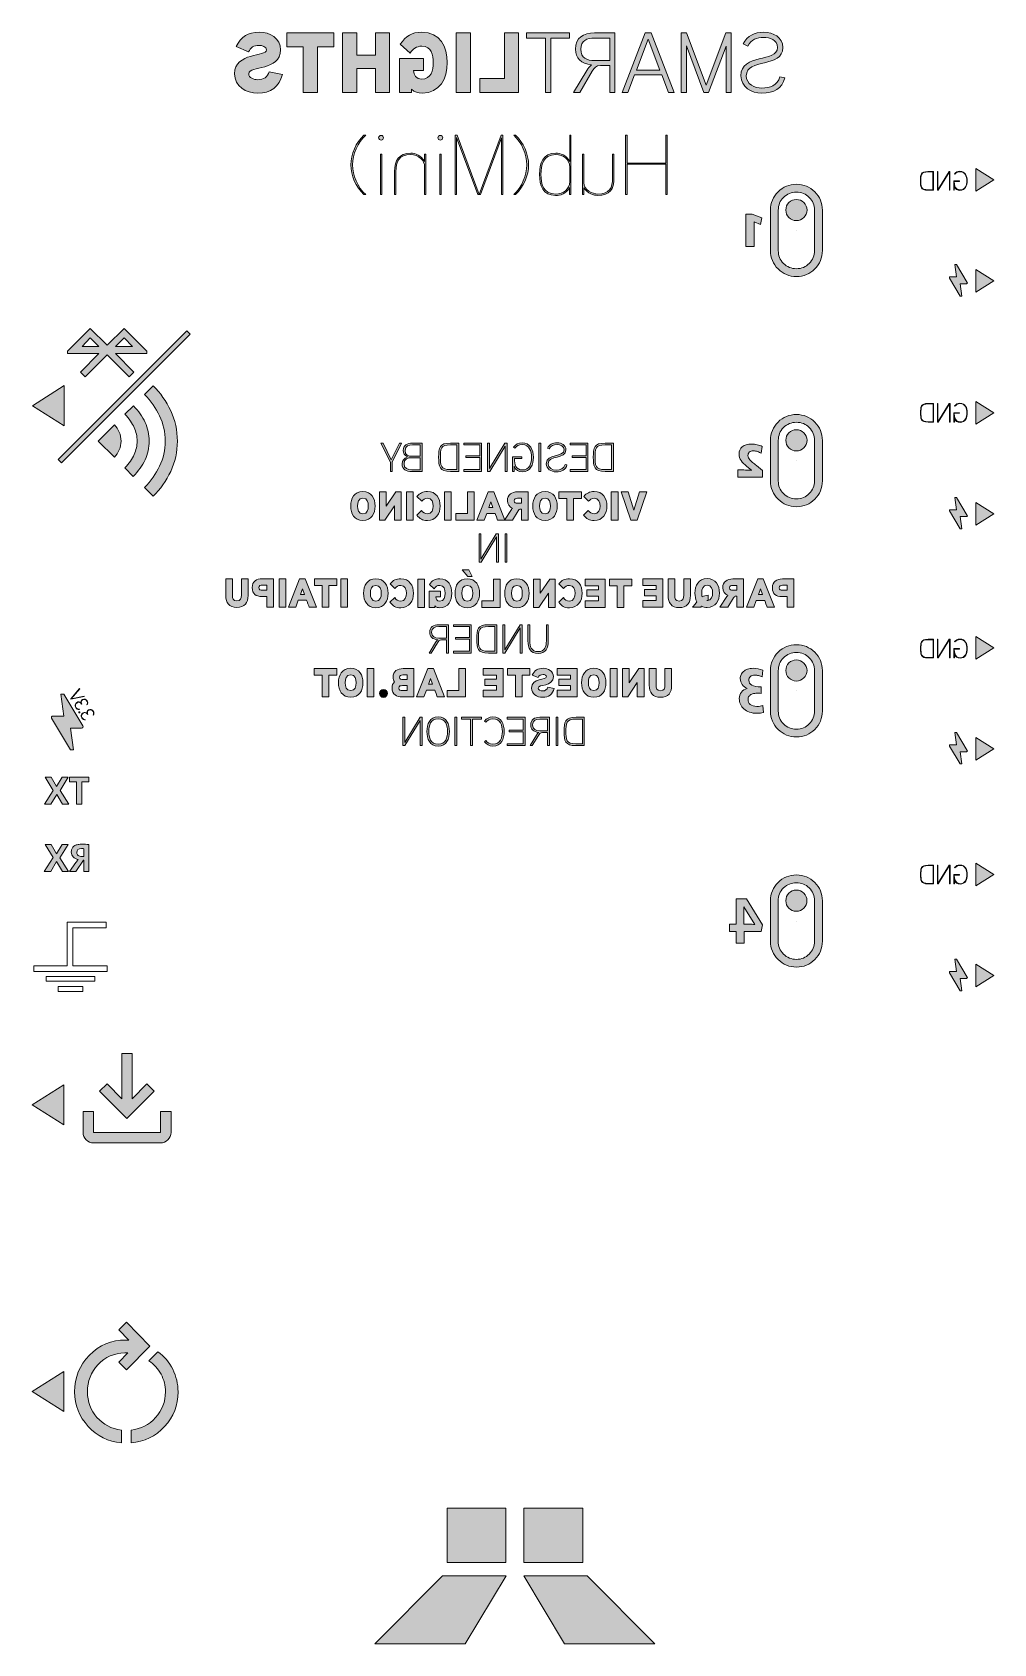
# Model space of a CAD drawing. Header units: centimetres. Extents: x 0.09 to 3.73, y -8.23 to -2.14.
import ezdxf

# ---------------------------------------------------------------- set-up
doc = ezdxf.new("R2010")
doc.units = ezdxf.units.CM
doc.header["$MEASUREMENT"] = 0
doc.layers.add('Camada 1', color=7, linetype='Continuous', lineweight=0)

# ---------------------------------------------------------------- blocks, each defined once
blk = doc.blocks.new('Block_0')
at = {"layer": 'Camada 1', "color": 250, "lineweight": 0, "true_color": 0x1d1d1b}
for points in [[(0.1, -5.6661), (0.1, -5.688), (0.378, -5.688), (0.378, -5.6661), (0.2478, -5.6661), (0.2478, -5.5226), (0.3741, -5.5226), (0.3741, -5.5014), (0.2263, -5.5014), (0.2263, -5.6661)], [(0.3317, -5.7249), (0.1464, -5.7249), (0.1464, -5.7069), (0.3317, -5.7069)], [(0.2854, -5.7641), (0.1927, -5.7641), (0.1927, -5.7451), (0.2854, -5.7451)]]:
    blk.add_lwpolyline(points, close=True, dxfattribs=at)
blk = doc.blocks.new('Block_2')
at = {"layer": 'Camada 1', "true_color": 0x1d1d1b, "transparency": 33554687}
h = blk.add_hatch(color=250, dxfattribs=at)
h.dxf.hatch_style = 2
edge = h.paths.add_edge_path()
edge.add_spline(control_points=[(0.14, -5.0557), (0.14, -5.0557), (0.1736, -5.0033), (0.1736, -5.0033), (0.1736, -5.0033), (0.1435, -4.9535), (0.1435, -4.9535), (0.1435, -4.9535), (0.1659, -4.9535), (0.1659, -4.9535), (0.1659, -4.9535), (0.1865, -4.9889), (0.1865, -4.9889), (0.1865, -4.9889), (0.2073, -4.9535), (0.2073, -4.9535), (0.2073, -4.9535), (0.2301, -4.9535), (0.2301, -4.9535), (0.2301, -4.9535), (0.1995, -5.0035), (0.1995, -5.0035), (0.1995, -5.0035), (0.2321, -5.0557), (0.2321, -5.0557), (0.2321, -5.0557), (0.2088, -5.0557), (0.2088, -5.0557), (0.2088, -5.0557), (0.1868, -5.0182), (0.1868, -5.0182), (0.1868, -5.0182), (0.1648, -5.0557), (0.1648, -5.0557), (0.1648, -5.0557), (0.14, -5.0557), (0.14, -5.0557)], knot_values=[0, 0, 0, 0, 1, 1, 1, 2, 2, 2, 3, 3, 3, 4, 4, 4, 5, 5, 5, 6, 6, 6, 7, 7, 7, 8, 8, 8, 9, 9, 9, 10, 10, 10, 11, 11, 11, 12, 12, 12, 12], degree=3, periodic=0)
h = blk.add_hatch(color=250, dxfattribs=at)
h.dxf.hatch_style = 2
edge = h.paths.add_edge_path()
edge.add_spline(control_points=[(0.2353, -4.9703), (0.2353, -4.9703), (0.2353, -4.9535), (0.2353, -4.9535), (0.2353, -4.9535), (0.308, -4.9535), (0.308, -4.9535), (0.308, -4.9535), (0.308, -4.9703), (0.308, -4.9703), (0.308, -4.9703), (0.2815, -4.9703), (0.2815, -4.9703), (0.2815, -4.9703), (0.2815, -5.0557), (0.2815, -5.0557), (0.2815, -5.0557), (0.2618, -5.0557), (0.2618, -5.0557), (0.2618, -5.0557), (0.2618, -4.9703), (0.2618, -4.9703), (0.2618, -4.9703), (0.2353, -4.9703), (0.2353, -4.9703)], knot_values=[0, 0, 0, 0, 1, 1, 1, 2, 2, 2, 3, 3, 3, 4, 4, 4, 5, 5, 5, 6, 6, 6, 7, 7, 7, 8, 8, 8, 8], degree=3, periodic=0)
at = {"layer": 'Camada 1'}
for points, knots in [([(0.14, -5.0557), (0.14, -5.0557), (0.1736, -5.0033), (0.1736, -5.0033), (0.1736, -5.0033), (0.1435, -4.9535), (0.1435, -4.9535), (0.1435, -4.9535), (0.1659, -4.9535), (0.1659, -4.9535), (0.1659, -4.9535), (0.1865, -4.9889), (0.1865, -4.9889), (0.1865, -4.9889), (0.2073, -4.9535), (0.2073, -4.9535), (0.2073, -4.9535), (0.2301, -4.9535), (0.2301, -4.9535), (0.2301, -4.9535), (0.1995, -5.0035), (0.1995, -5.0035), (0.1995, -5.0035), (0.2321, -5.0557), (0.2321, -5.0557), (0.2321, -5.0557), (0.2088, -5.0557), (0.2088, -5.0557), (0.2088, -5.0557), (0.1868, -5.0182), (0.1868, -5.0182), (0.1868, -5.0182), (0.1648, -5.0557), (0.1648, -5.0557), (0.1648, -5.0557), (0.14, -5.0557), (0.14, -5.0557)], [0, 0, 0, 0, 1, 1, 1, 2, 2, 2, 3, 3, 3, 4, 4, 4, 5, 5, 5, 6, 6, 6, 7, 7, 7, 8, 8, 8, 9, 9, 9, 10, 10, 10, 11, 11, 11, 12, 12, 12, 12]), ([(0.2353, -4.9703), (0.2353, -4.9703), (0.2353, -4.9535), (0.2353, -4.9535), (0.2353, -4.9535), (0.308, -4.9535), (0.308, -4.9535), (0.308, -4.9535), (0.308, -4.9703), (0.308, -4.9703), (0.308, -4.9703), (0.2815, -4.9703), (0.2815, -4.9703), (0.2815, -4.9703), (0.2815, -5.0557), (0.2815, -5.0557), (0.2815, -5.0557), (0.2618, -5.0557), (0.2618, -5.0557), (0.2618, -5.0557), (0.2618, -4.9703), (0.2618, -4.9703), (0.2618, -4.9703), (0.2353, -4.9703), (0.2353, -4.9703)], [0, 0, 0, 0, 1, 1, 1, 2, 2, 2, 3, 3, 3, 4, 4, 4, 5, 5, 5, 6, 6, 6, 7, 7, 7, 8, 8, 8, 8])]:
    blk.add_open_spline(points, degree=3, knots=knots, dxfattribs=at)
blk = doc.blocks.new('Block_1')
at = {"layer": 'Camada 1'}
blk.add_blockref('Block_2', (0, 0), dxfattribs=at)
blk = doc.blocks.new('Block_4')
at = {"layer": 'Camada 1', "true_color": 0x1d1d1b, "transparency": 33554687}
h = blk.add_hatch(color=250, dxfattribs=at)
h.dxf.hatch_style = 2
edge = h.paths.add_edge_path()
edge.add_spline(control_points=[(0.1396, -5.3097), (0.1396, -5.3097), (0.1733, -5.2573), (0.1733, -5.2573), (0.1733, -5.2573), (0.1431, -5.2074), (0.1431, -5.2074), (0.1431, -5.2074), (0.1655, -5.2074), (0.1655, -5.2074), (0.1655, -5.2074), (0.1861, -5.2429), (0.1861, -5.2429), (0.1861, -5.2429), (0.2069, -5.2074), (0.2069, -5.2074), (0.2069, -5.2074), (0.2298, -5.2074), (0.2298, -5.2074), (0.2298, -5.2074), (0.1992, -5.2575), (0.1992, -5.2575), (0.1992, -5.2575), (0.2318, -5.3097), (0.2318, -5.3097), (0.2318, -5.3097), (0.2084, -5.3097), (0.2084, -5.3097), (0.2084, -5.3097), (0.1864, -5.2721), (0.1864, -5.2721), (0.1864, -5.2721), (0.1645, -5.3097), (0.1645, -5.3097), (0.1645, -5.3097), (0.1396, -5.3097), (0.1396, -5.3097)], knot_values=[0, 0, 0, 0, 1, 1, 1, 2, 2, 2, 3, 3, 3, 4, 4, 4, 5, 5, 5, 6, 6, 6, 7, 7, 7, 8, 8, 8, 9, 9, 9, 10, 10, 10, 11, 11, 11, 12, 12, 12, 12], degree=3, periodic=0)
h = blk.add_hatch(color=250, dxfattribs=at)
h.dxf.hatch_style = 2
edge = h.paths.add_edge_path()
edge.add_spline(control_points=[(0.2678, -5.2492), (0.2711, -5.252), (0.2758, -5.2534), (0.2818, -5.2534), (0.2833, -5.2534), (0.2847, -5.2533), (0.2859, -5.2533), (0.2872, -5.2532), (0.2882, -5.2532), (0.2889, -5.253), (0.2889, -5.253), (0.2889, -5.2235), (0.2889, -5.2235), (0.2879, -5.2233), (0.2867, -5.2232), (0.2853, -5.2231), (0.2839, -5.2231), (0.2826, -5.223), (0.2812, -5.223), (0.2688, -5.223), (0.2627, -5.228), (0.2627, -5.2378), (0.2627, -5.2426), (0.2644, -5.2464), (0.2678, -5.2492)], knot_values=[0, 0, 0, 0, 1, 1, 1, 2, 2, 2, 3, 3, 3, 4, 4, 4, 5, 5, 5, 6, 6, 6, 7, 7, 7, 8, 8, 8, 8], degree=3, periodic=0)
edge = h.paths.add_edge_path()
edge.add_spline(control_points=[(0.2352, -5.3097), (0.2352, -5.3097), (0.2598, -5.2753), (0.2598, -5.2753), (0.2611, -5.2736), (0.2625, -5.2718), (0.2639, -5.2699), (0.2653, -5.268), (0.2667, -5.266), (0.2681, -5.2641), (0.2643, -5.2635), (0.2608, -5.2624), (0.2575, -5.2608), (0.2543, -5.2592), (0.2515, -5.2571), (0.2493, -5.2546), (0.247, -5.2522), (0.2452, -5.2494), (0.2439, -5.2462), (0.2427, -5.243), (0.2421, -5.2395), (0.2421, -5.2356), (0.2421, -5.2304), (0.2429, -5.2259), (0.2447, -5.2223), (0.2465, -5.2187), (0.249, -5.2157), (0.2522, -5.2134), (0.2555, -5.2112), (0.2593, -5.2095), (0.2639, -5.2084), (0.2684, -5.2074), (0.2735, -5.2068), (0.2792, -5.2068), (0.2852, -5.2068), (0.2905, -5.2069), (0.2953, -5.207), (0.3001, -5.2071), (0.3045, -5.2073), (0.3086, -5.2074), (0.3086, -5.2074), (0.3086, -5.3097), (0.3086, -5.3097), (0.3086, -5.3097), (0.2889, -5.3097), (0.2889, -5.3097), (0.2889, -5.3097), (0.2889, -5.2674), (0.2889, -5.2674), (0.2889, -5.2674), (0.2881, -5.2674), (0.2881, -5.2674), (0.2881, -5.2674), (0.2596, -5.3097), (0.2596, -5.3097), (0.2596, -5.3097), (0.2352, -5.3097), (0.2352, -5.3097)], knot_values=[0, 0, 0, 0, 1, 1, 1, 2, 2, 2, 3, 3, 3, 4, 4, 4, 5, 5, 5, 6, 6, 6, 7, 7, 7, 8, 8, 8, 9, 9, 9, 10, 10, 10, 11, 11, 11, 12, 12, 12, 13, 13, 13, 14, 14, 14, 15, 15, 15, 16, 16, 16, 17, 17, 17, 18, 18, 18, 19, 19, 19, 19], degree=3, periodic=0)
at = {"layer": 'Camada 1'}
for points, knots in [([(0.1396, -5.3097), (0.1396, -5.3097), (0.1733, -5.2573), (0.1733, -5.2573), (0.1733, -5.2573), (0.1431, -5.2074), (0.1431, -5.2074), (0.1431, -5.2074), (0.1655, -5.2074), (0.1655, -5.2074), (0.1655, -5.2074), (0.1861, -5.2429), (0.1861, -5.2429), (0.1861, -5.2429), (0.2069, -5.2074), (0.2069, -5.2074), (0.2069, -5.2074), (0.2298, -5.2074), (0.2298, -5.2074), (0.2298, -5.2074), (0.1992, -5.2575), (0.1992, -5.2575), (0.1992, -5.2575), (0.2318, -5.3097), (0.2318, -5.3097), (0.2318, -5.3097), (0.2084, -5.3097), (0.2084, -5.3097), (0.2084, -5.3097), (0.1864, -5.2721), (0.1864, -5.2721), (0.1864, -5.2721), (0.1645, -5.3097), (0.1645, -5.3097), (0.1645, -5.3097), (0.1396, -5.3097), (0.1396, -5.3097)], [0, 0, 0, 0, 1, 1, 1, 2, 2, 2, 3, 3, 3, 4, 4, 4, 5, 5, 5, 6, 6, 6, 7, 7, 7, 8, 8, 8, 9, 9, 9, 10, 10, 10, 11, 11, 11, 12, 12, 12, 12]), ([(0.2352, -5.3097), (0.2352, -5.3097), (0.2598, -5.2753), (0.2598, -5.2753), (0.2611, -5.2736), (0.2625, -5.2718), (0.2639, -5.2699), (0.2653, -5.268), (0.2667, -5.266), (0.2681, -5.2641), (0.2643, -5.2635), (0.2608, -5.2624), (0.2575, -5.2608), (0.2543, -5.2592), (0.2515, -5.2571), (0.2493, -5.2546), (0.247, -5.2522), (0.2452, -5.2494), (0.2439, -5.2462), (0.2427, -5.243), (0.2421, -5.2395), (0.2421, -5.2356), (0.2421, -5.2304), (0.2429, -5.2259), (0.2447, -5.2223), (0.2465, -5.2187), (0.249, -5.2157), (0.2522, -5.2134), (0.2555, -5.2112), (0.2593, -5.2095), (0.2639, -5.2084), (0.2684, -5.2074), (0.2735, -5.2068), (0.2792, -5.2068), (0.2852, -5.2068), (0.2905, -5.2069), (0.2953, -5.207), (0.3001, -5.2071), (0.3045, -5.2073), (0.3086, -5.2074), (0.3086, -5.2074), (0.3086, -5.3097), (0.3086, -5.3097), (0.3086, -5.3097), (0.2889, -5.3097), (0.2889, -5.3097), (0.2889, -5.3097), (0.2889, -5.2674), (0.2889, -5.2674), (0.2889, -5.2674), (0.2881, -5.2674), (0.2881, -5.2674), (0.2881, -5.2674), (0.2596, -5.3097), (0.2596, -5.3097), (0.2596, -5.3097), (0.2352, -5.3097), (0.2352, -5.3097)], [0, 0, 0, 0, 1, 1, 1, 2, 2, 2, 3, 3, 3, 4, 4, 4, 5, 5, 5, 6, 6, 6, 7, 7, 7, 8, 8, 8, 9, 9, 9, 10, 10, 10, 11, 11, 11, 12, 12, 12, 13, 13, 13, 14, 14, 14, 15, 15, 15, 16, 16, 16, 17, 17, 17, 18, 18, 18, 19, 19, 19, 19]), ([(0.2678, -5.2492), (0.2711, -5.252), (0.2758, -5.2534), (0.2818, -5.2534), (0.2833, -5.2534), (0.2847, -5.2533), (0.2859, -5.2533), (0.2872, -5.2532), (0.2882, -5.2532), (0.2889, -5.253), (0.2889, -5.253), (0.2889, -5.2235), (0.2889, -5.2235), (0.2879, -5.2233), (0.2867, -5.2232), (0.2853, -5.2231), (0.2839, -5.2231), (0.2826, -5.223), (0.2812, -5.223), (0.2688, -5.223), (0.2627, -5.228), (0.2627, -5.2378), (0.2627, -5.2426), (0.2644, -5.2464), (0.2678, -5.2492)], [0, 0, 0, 0, 1, 1, 1, 2, 2, 2, 3, 3, 3, 4, 4, 4, 5, 5, 5, 6, 6, 6, 7, 7, 7, 8, 8, 8, 8])]:
    blk.add_open_spline(points, degree=3, knots=knots, dxfattribs=at)
blk = doc.blocks.new('Block_3')
at = {"layer": 'Camada 1'}
blk.add_blockref('Block_4', (0, 0), dxfattribs=at)
blk = doc.blocks.new('Block_5')
at = {"layer": 'Camada 1', "true_color": 0x010101, "transparency": 33554687}
h = blk.add_hatch(color=18, dxfattribs=at)
h.dxf.hatch_style = 2
edge = h.paths.add_edge_path()
edge.add_spline(control_points=[(2.9862, -2.8851), (2.9862, -2.8851), (2.9862, -2.8851), (2.9862, -2.8851), (2.9862, -2.8851), (2.9862, -2.8851), (2.9862, -2.8851), (2.9862, -2.8851), (2.9862, -2.8851), (2.9862, -2.8851), (2.9862, -2.8851), (2.9862, -2.8851), (2.9862, -2.8851), (2.9862, -2.8851), (2.9862, -2.8851), (2.9862, -2.8851), (2.9862, -2.8851), (2.9862, -2.8851), (2.9862, -2.8851), (2.9862, -2.8851), (2.9862, -2.8851), (2.9862, -2.8851), (2.9862, -2.8851), (2.9862, -2.8851), (2.9862, -2.8851)], knot_values=[0, 0, 0, 0, 1, 1, 1, 2, 2, 2, 3, 3, 3, 4, 4, 4, 5, 5, 5, 6, 6, 6, 7, 7, 7, 8, 8, 8, 8], degree=3, periodic=0)
edge = h.paths.add_edge_path()
edge.add_spline(control_points=[(2.9579, -2.8366), (2.9656, -2.8443), (2.9751, -2.8482), (2.9862, -2.8482), (2.9974, -2.8482), (3.0069, -2.8443), (3.0146, -2.8366), (3.0223, -2.8289), (3.0262, -2.8194), (3.0262, -2.8082), (3.0262, -2.7973), (3.0223, -2.788), (3.0146, -2.7801), (3.0069, -2.7722), (2.9974, -2.7683), (2.9862, -2.7683), (2.9751, -2.7683), (2.9656, -2.7722), (2.9579, -2.7799), (2.9502, -2.7876), (2.9463, -2.7971), (2.9463, -2.8082), (2.9463, -2.8194), (2.9502, -2.8289), (2.9579, -2.8366)], knot_values=[0, 0, 0, 0, 1, 1, 1, 2, 2, 2, 3, 3, 3, 4, 4, 4, 5, 5, 5, 6, 6, 6, 7, 7, 7, 8, 8, 8, 8], degree=3, periodic=0)
edge = h.paths.add_edge_path()
edge.add_spline(control_points=[(2.9174, -2.9616), (2.9174, -2.9804), (2.924, -2.9965), (2.9373, -3.0099), (2.9507, -3.0234), (2.967, -3.0301), (2.9862, -3.0301), (3.0053, -3.0301), (3.0215, -3.0234), (3.035, -3.0099), (3.0484, -2.9965), (3.0551, -2.9804), (3.0551, -2.9616), (3.0551, -2.9616), (3.0551, -2.8086), (3.0551, -2.8086), (3.0551, -2.7896), (3.0484, -2.7734), (3.035, -2.7601), (3.0215, -2.7468), (3.0053, -2.7401), (2.9862, -2.7401), (2.9672, -2.7401), (2.951, -2.7468), (2.9375, -2.7601), (2.9241, -2.7734), (2.9174, -2.7897), (2.9174, -2.809), (2.9174, -2.809), (2.9174, -2.9616), (2.9174, -2.9616)], knot_values=[0, 0, 0, 0, 1, 1, 1, 2, 2, 2, 3, 3, 3, 4, 4, 4, 5, 5, 5, 6, 6, 6, 7, 7, 7, 8, 8, 8, 9, 9, 9, 10, 10, 10, 10], degree=3, periodic=0)
edge = h.paths.add_edge_path()
edge.add_spline(control_points=[(2.8881, -2.8086), (2.8881, -2.7815), (2.8976, -2.7584), (2.9166, -2.7394), (2.9356, -2.7203), (2.9588, -2.7108), (2.9862, -2.7108), (3.0134, -2.7108), (3.0365, -2.7203), (3.0557, -2.7394), (3.0749, -2.7584), (3.0844, -2.7815), (3.0844, -2.8086), (3.0844, -2.8086), (3.0844, -2.9616), (3.0844, -2.9616), (3.0844, -2.9888), (3.0749, -3.0118), (3.0559, -3.0309), (3.0369, -3.0499), (3.0136, -3.0594), (2.9862, -3.0594), (2.9591, -3.0594), (2.936, -3.0499), (2.9168, -3.0309), (2.8976, -3.0118), (2.8881, -2.9888), (2.8881, -2.9616), (2.8881, -2.9616), (2.8881, -2.8086), (2.8881, -2.8086)], knot_values=[0, 0, 0, 0, 1, 1, 1, 2, 2, 2, 3, 3, 3, 4, 4, 4, 5, 5, 5, 6, 6, 6, 7, 7, 7, 8, 8, 8, 9, 9, 9, 10, 10, 10, 10], degree=3, periodic=0)
at = {"layer": 'Camada 1', "true_color": 0x1d1d1b, "transparency": 33554687}
h = blk.add_hatch(color=250, dxfattribs=at)
h.dxf.hatch_style = 2
edge = h.paths.add_edge_path()
edge.add_spline(control_points=[(2.7948, -2.9466), (2.7948, -2.9466), (2.7948, -2.8236), (2.7948, -2.8236), (2.7948, -2.8236), (2.8185, -2.8236), (2.8185, -2.8236), (2.8185, -2.8236), (2.8554, -2.8375), (2.8554, -2.8375), (2.8554, -2.8375), (2.8506, -2.8629), (2.8506, -2.8629), (2.8506, -2.8629), (2.8262, -2.8528), (2.8262, -2.8528), (2.8262, -2.8528), (2.8262, -2.9466), (2.8262, -2.9466), (2.8262, -2.9466), (2.7948, -2.9466), (2.7948, -2.9466)], knot_values=[0, 0, 0, 0, 1, 1, 1, 2, 2, 2, 3, 3, 3, 4, 4, 4, 5, 5, 5, 6, 6, 6, 7, 7, 7, 7], degree=3, periodic=0)
at = {"layer": 'Camada 1'}
for points, knots in [([(2.8881, -2.8086), (2.8881, -2.7815), (2.8976, -2.7584), (2.9166, -2.7394), (2.9356, -2.7203), (2.9588, -2.7108), (2.9862, -2.7108), (3.0134, -2.7108), (3.0365, -2.7203), (3.0557, -2.7394), (3.0749, -2.7584), (3.0844, -2.7815), (3.0844, -2.8086), (3.0844, -2.8086), (3.0844, -2.9616), (3.0844, -2.9616), (3.0844, -2.9888), (3.0749, -3.0118), (3.0559, -3.0309), (3.0369, -3.0499), (3.0136, -3.0594), (2.9862, -3.0594), (2.9591, -3.0594), (2.936, -3.0499), (2.9168, -3.0309), (2.8976, -3.0118), (2.8881, -2.9888), (2.8881, -2.9616), (2.8881, -2.9616), (2.8881, -2.8086), (2.8881, -2.8086)], [0, 0, 0, 0, 1, 1, 1, 2, 2, 2, 3, 3, 3, 4, 4, 4, 5, 5, 5, 6, 6, 6, 7, 7, 7, 8, 8, 8, 9, 9, 9, 10, 10, 10, 10]), ([(2.9174, -2.9616), (2.9174, -2.9804), (2.924, -2.9965), (2.9373, -3.0099), (2.9507, -3.0234), (2.967, -3.0301), (2.9862, -3.0301), (3.0053, -3.0301), (3.0215, -3.0234), (3.035, -3.0099), (3.0484, -2.9965), (3.0551, -2.9804), (3.0551, -2.9616), (3.0551, -2.9616), (3.0551, -2.8086), (3.0551, -2.8086), (3.0551, -2.7896), (3.0484, -2.7734), (3.035, -2.7601), (3.0215, -2.7468), (3.0053, -2.7401), (2.9862, -2.7401), (2.9672, -2.7401), (2.951, -2.7468), (2.9375, -2.7601), (2.9241, -2.7734), (2.9174, -2.7897), (2.9174, -2.809), (2.9174, -2.809), (2.9174, -2.9616), (2.9174, -2.9616)], [0, 0, 0, 0, 1, 1, 1, 2, 2, 2, 3, 3, 3, 4, 4, 4, 5, 5, 5, 6, 6, 6, 7, 7, 7, 8, 8, 8, 9, 9, 9, 10, 10, 10, 10]), ([(2.9579, -2.8366), (2.9656, -2.8443), (2.9751, -2.8482), (2.9862, -2.8482), (2.9974, -2.8482), (3.0069, -2.8443), (3.0146, -2.8366), (3.0223, -2.8289), (3.0262, -2.8194), (3.0262, -2.8082), (3.0262, -2.7973), (3.0223, -2.788), (3.0146, -2.7801), (3.0069, -2.7722), (2.9974, -2.7683), (2.9862, -2.7683), (2.9751, -2.7683), (2.9656, -2.7722), (2.9579, -2.7799), (2.9502, -2.7876), (2.9463, -2.7971), (2.9463, -2.8082), (2.9463, -2.8194), (2.9502, -2.8289), (2.9579, -2.8366)], [0, 0, 0, 0, 1, 1, 1, 2, 2, 2, 3, 3, 3, 4, 4, 4, 5, 5, 5, 6, 6, 6, 7, 7, 7, 8, 8, 8, 8]), ([(2.7948, -2.9466), (2.7948, -2.9466), (2.7948, -2.8236), (2.7948, -2.8236), (2.7948, -2.8236), (2.8185, -2.8236), (2.8185, -2.8236), (2.8185, -2.8236), (2.8554, -2.8375), (2.8554, -2.8375), (2.8554, -2.8375), (2.8506, -2.8629), (2.8506, -2.8629), (2.8506, -2.8629), (2.8262, -2.8528), (2.8262, -2.8528), (2.8262, -2.8528), (2.8262, -2.9466), (2.8262, -2.9466), (2.8262, -2.9466), (2.7948, -2.9466), (2.7948, -2.9466)], [0, 0, 0, 0, 1, 1, 1, 2, 2, 2, 3, 3, 3, 4, 4, 4, 5, 5, 5, 6, 6, 6, 7, 7, 7, 7]), ([(2.9862, -2.8851), (2.9862, -2.8851), (2.9862, -2.8851), (2.9862, -2.8851), (2.9862, -2.8851), (2.9862, -2.8851), (2.9862, -2.8851), (2.9862, -2.8851), (2.9862, -2.8851), (2.9862, -2.8851), (2.9862, -2.8851), (2.9862, -2.8851), (2.9862, -2.8851), (2.9862, -2.8851), (2.9862, -2.8851), (2.9862, -2.8851), (2.9862, -2.8851), (2.9862, -2.8851), (2.9862, -2.8851), (2.9862, -2.8851), (2.9862, -2.8851), (2.9862, -2.8851), (2.9862, -2.8851), (2.9862, -2.8851), (2.9862, -2.8851)], [0, 0, 0, 0, 1, 1, 1, 2, 2, 2, 3, 3, 3, 4, 4, 4, 5, 5, 5, 6, 6, 6, 7, 7, 7, 8, 8, 8, 8])]:
    blk.add_open_spline(points, degree=3, knots=knots, dxfattribs=at)
blk = doc.blocks.new('Block_6')
at = {"layer": 'Camada 1', "true_color": 0x1d1d1b, "transparency": 33554687}
h = blk.add_hatch(color=250, dxfattribs=at)
h.dxf.hatch_style = 2
edge = h.paths.add_edge_path()
edge.add_spline(control_points=[(3.4569, -2.6977), (3.4569, -2.7045), (3.4563, -2.7161), (3.4603, -2.7227), (3.4639, -2.7287), (3.471, -2.7313), (3.4843, -2.7313), (3.4843, -2.7313), (3.5027, -2.7313), (3.5027, -2.7313), (3.5027, -2.7313), (3.5027, -2.664), (3.5027, -2.664), (3.5027, -2.664), (3.4843, -2.664), (3.4843, -2.664), (3.471, -2.664), (3.4639, -2.6666), (3.4603, -2.6726), (3.4563, -2.6793), (3.4569, -2.6909), (3.4569, -2.6977)], knot_values=[0, 0, 0, 0, 1, 1, 1, 2, 2, 2, 3, 3, 3, 4, 4, 4, 5, 5, 5, 6, 6, 6, 7, 7, 7, 7], degree=3, periodic=0)
edge = h.paths.add_edge_path()
edge.add_spline(control_points=[(3.4553, -2.6977), (3.4553, -2.675), (3.4556, -2.6624), (3.484, -2.6624), (3.484, -2.6624), (3.5043, -2.6624), (3.5043, -2.6624), (3.5043, -2.6624), (3.5043, -2.733), (3.5043, -2.733), (3.5043, -2.733), (3.484, -2.733), (3.484, -2.733), (3.4556, -2.733), (3.4553, -2.7203), (3.4553, -2.6977)], knot_values=[0, 0, 0, 0, 1, 1, 1, 2, 2, 2, 3, 3, 3, 4, 4, 4, 5, 5, 5, 5], degree=3, periodic=0)
h = blk.add_hatch(color=250, dxfattribs=at)
h.dxf.hatch_style = 2
edge = h.paths.add_edge_path()
edge.add_spline(control_points=[(3.5198, -2.6624), (3.5198, -2.6624), (3.5214, -2.6624), (3.5214, -2.6624), (3.5214, -2.6624), (3.5214, -2.7319), (3.5214, -2.7319), (3.5214, -2.7319), (3.5638, -2.6624), (3.5638, -2.6624), (3.5638, -2.6624), (3.5668, -2.6624), (3.5668, -2.6624), (3.5668, -2.6624), (3.5668, -2.733), (3.5668, -2.733), (3.5668, -2.733), (3.5652, -2.733), (3.5652, -2.733), (3.5652, -2.733), (3.5652, -2.6635), (3.5652, -2.6635), (3.5652, -2.6635), (3.5227, -2.733), (3.5227, -2.733), (3.5227, -2.733), (3.5198, -2.733), (3.5198, -2.733), (3.5198, -2.733), (3.5198, -2.6624), (3.5198, -2.6624)], knot_values=[0, 0, 0, 0, 1, 1, 1, 2, 2, 2, 3, 3, 3, 4, 4, 4, 5, 5, 5, 6, 6, 6, 7, 7, 7, 8, 8, 8, 9, 9, 9, 10, 10, 10, 10], degree=3, periodic=0)
h = blk.add_hatch(color=250, dxfattribs=at)
h.dxf.hatch_style = 2
edge = h.paths.add_edge_path()
edge.add_spline(control_points=[(3.6027, -2.6978), (3.6027, -2.6978), (3.6027, -2.6996), (3.6027, -2.6996), (3.6027, -2.6996), (3.5831, -2.6996), (3.5831, -2.6996), (3.5831, -2.7157), (3.5868, -2.7322), (3.605, -2.7322), (3.6254, -2.7322), (3.6307, -2.7134), (3.6307, -2.6977), (3.6307, -2.6815), (3.6253, -2.6632), (3.6045, -2.6632), (3.5958, -2.6632), (3.5908, -2.6664), (3.5856, -2.6722), (3.5856, -2.6722), (3.5843, -2.6713), (3.5843, -2.6713), (3.59, -2.6648), (3.5954, -2.6615), (3.6045, -2.6615), (3.6248, -2.6615), (3.6323, -2.6794), (3.6323, -2.6977), (3.6323, -2.7159), (3.6255, -2.7339), (3.605, -2.7339), (3.5943, -2.7339), (3.5872, -2.7299), (3.5833, -2.7176), (3.5833, -2.7176), (3.5833, -2.733), (3.5833, -2.733), (3.5833, -2.733), (3.5814, -2.733), (3.5814, -2.733), (3.5814, -2.733), (3.5814, -2.6978), (3.5814, -2.6978), (3.5814, -2.6978), (3.6027, -2.6978), (3.6027, -2.6978)], knot_values=[0, 0, 0, 0, 1, 1, 1, 2, 2, 2, 3, 3, 3, 4, 4, 4, 5, 5, 5, 6, 6, 6, 7, 7, 7, 8, 8, 8, 9, 9, 9, 10, 10, 10, 11, 11, 11, 12, 12, 12, 13, 13, 13, 14, 14, 14, 15, 15, 15, 15], degree=3, periodic=0)
at = {"layer": 'Camada 1'}
for points, knots in [([(3.4553, -2.6977), (3.4553, -2.675), (3.4556, -2.6624), (3.484, -2.6624), (3.484, -2.6624), (3.5043, -2.6624), (3.5043, -2.6624), (3.5043, -2.6624), (3.5043, -2.733), (3.5043, -2.733), (3.5043, -2.733), (3.484, -2.733), (3.484, -2.733), (3.4556, -2.733), (3.4553, -2.7203), (3.4553, -2.6977)], [0, 0, 0, 0, 1, 1, 1, 2, 2, 2, 3, 3, 3, 4, 4, 4, 5, 5, 5, 5]), ([(3.4569, -2.6977), (3.4569, -2.7045), (3.4563, -2.7161), (3.4603, -2.7227), (3.4639, -2.7287), (3.471, -2.7313), (3.4843, -2.7313), (3.4843, -2.7313), (3.5027, -2.7313), (3.5027, -2.7313), (3.5027, -2.7313), (3.5027, -2.664), (3.5027, -2.664), (3.5027, -2.664), (3.4843, -2.664), (3.4843, -2.664), (3.471, -2.664), (3.4639, -2.6666), (3.4603, -2.6726), (3.4563, -2.6793), (3.4569, -2.6909), (3.4569, -2.6977)], [0, 0, 0, 0, 1, 1, 1, 2, 2, 2, 3, 3, 3, 4, 4, 4, 5, 5, 5, 6, 6, 6, 7, 7, 7, 7]), ([(3.5198, -2.6624), (3.5198, -2.6624), (3.5214, -2.6624), (3.5214, -2.6624), (3.5214, -2.6624), (3.5214, -2.7319), (3.5214, -2.7319), (3.5214, -2.7319), (3.5638, -2.6624), (3.5638, -2.6624), (3.5638, -2.6624), (3.5668, -2.6624), (3.5668, -2.6624), (3.5668, -2.6624), (3.5668, -2.733), (3.5668, -2.733), (3.5668, -2.733), (3.5652, -2.733), (3.5652, -2.733), (3.5652, -2.733), (3.5652, -2.6635), (3.5652, -2.6635), (3.5652, -2.6635), (3.5227, -2.733), (3.5227, -2.733), (3.5227, -2.733), (3.5198, -2.733), (3.5198, -2.733), (3.5198, -2.733), (3.5198, -2.6624), (3.5198, -2.6624)], [0, 0, 0, 0, 1, 1, 1, 2, 2, 2, 3, 3, 3, 4, 4, 4, 5, 5, 5, 6, 6, 6, 7, 7, 7, 8, 8, 8, 9, 9, 9, 10, 10, 10, 10]), ([(3.6027, -2.6978), (3.6027, -2.6978), (3.6027, -2.6996), (3.6027, -2.6996), (3.6027, -2.6996), (3.5831, -2.6996), (3.5831, -2.6996), (3.5831, -2.7157), (3.5868, -2.7322), (3.605, -2.7322), (3.6254, -2.7322), (3.6307, -2.7134), (3.6307, -2.6977), (3.6307, -2.6815), (3.6253, -2.6632), (3.6045, -2.6632), (3.5958, -2.6632), (3.5908, -2.6664), (3.5856, -2.6722), (3.5856, -2.6722), (3.5843, -2.6713), (3.5843, -2.6713), (3.59, -2.6648), (3.5954, -2.6615), (3.6045, -2.6615), (3.6248, -2.6615), (3.6323, -2.6794), (3.6323, -2.6977), (3.6323, -2.7159), (3.6255, -2.7339), (3.605, -2.7339), (3.5943, -2.7339), (3.5872, -2.7299), (3.5833, -2.7176), (3.5833, -2.7176), (3.5833, -2.733), (3.5833, -2.733), (3.5833, -2.733), (3.5814, -2.733), (3.5814, -2.733), (3.5814, -2.733), (3.5814, -2.6978), (3.5814, -2.6978), (3.5814, -2.6978), (3.6027, -2.6978), (3.6027, -2.6978)], [0, 0, 0, 0, 1, 1, 1, 2, 2, 2, 3, 3, 3, 4, 4, 4, 5, 5, 5, 6, 6, 6, 7, 7, 7, 8, 8, 8, 9, 9, 9, 10, 10, 10, 11, 11, 11, 12, 12, 12, 13, 13, 13, 14, 14, 14, 15, 15, 15, 15])]:
    blk.add_open_spline(points, degree=3, knots=knots, dxfattribs=at)
blk = doc.blocks.new('Block_7')
at = {"layer": 'Camada 1', "true_color": 0x010101, "transparency": 33554687}
h = blk.add_hatch(color=18, dxfattribs=at)
h.dxf.hatch_style = 2
h.paths.add_polyline_path([(0.6791, -3.2654), (0.1927, -3.7517), (0.205, -3.7641), (0.6914, -3.2777)])
h = blk.add_hatch(color=18, dxfattribs=at)
h.dxf.hatch_style = 2
edge = h.paths.add_edge_path()
edge.add_spline(control_points=[(0.3468, -3.3248), (0.3468, -3.3248), (0.314, -3.292), (0.314, -3.292), (0.314, -3.292), (0.2827, -3.3248), (0.2827, -3.3248), (0.2827, -3.3248), (0.3468, -3.3248), (0.3468, -3.3248)], knot_values=[0, 0, 0, 0, 1, 1, 1, 2, 2, 2, 3, 3, 3, 3], degree=3, periodic=0)
edge = h.paths.add_edge_path()
edge.add_spline(control_points=[(0.4732, -3.3248), (0.4732, -3.3248), (0.4415, -3.292), (0.4415, -3.292), (0.4415, -3.292), (0.4091, -3.3248), (0.4091, -3.3248), (0.4091, -3.3248), (0.4732, -3.3248), (0.4732, -3.3248)], knot_values=[0, 0, 0, 0, 1, 1, 1, 2, 2, 2, 3, 3, 3, 3], degree=3, periodic=0)
edge = h.paths.add_edge_path()
edge.add_spline(control_points=[(0.2278, -3.3422), (0.2278, -3.3422), (0.314, -3.2559), (0.314, -3.2559), (0.314, -3.2559), (0.3778, -3.3197), (0.3778, -3.3197), (0.3778, -3.3197), (0.4415, -3.2559), (0.4415, -3.2559), (0.4415, -3.2559), (0.5278, -3.3422), (0.5278, -3.3422), (0.5278, -3.3422), (0.5278, -3.3506), (0.5278, -3.3506), (0.5278, -3.3506), (0.4091, -3.3506), (0.4091, -3.3506), (0.4091, -3.3506), (0.4788, -3.4207), (0.4788, -3.4207), (0.4788, -3.4207), (0.4607, -3.4387), (0.4607, -3.4387), (0.4607, -3.4387), (0.3778, -3.3558), (0.3778, -3.3558), (0.3778, -3.3558), (0.2948, -3.4387), (0.2948, -3.4387), (0.2948, -3.4387), (0.2768, -3.4207), (0.2768, -3.4207), (0.2768, -3.4207), (0.3468, -3.3506), (0.3468, -3.3506), (0.3468, -3.3506), (0.2278, -3.3506), (0.2278, -3.3506), (0.2278, -3.3506), (0.2278, -3.3422), (0.2278, -3.3422)], knot_values=[0, 0, 0, 0, 1, 1, 1, 2, 2, 2, 3, 3, 3, 4, 4, 4, 5, 5, 5, 6, 6, 6, 7, 7, 7, 8, 8, 8, 9, 9, 9, 10, 10, 10, 11, 11, 11, 12, 12, 12, 13, 13, 13, 14, 14, 14, 14], degree=3, periodic=0)
h = blk.add_hatch(color=18, dxfattribs=at)
h.dxf.hatch_style = 2
edge = h.paths.add_edge_path()
edge.add_spline(control_points=[(0.4051, -3.7426), (0.4127, -3.735), (0.4188, -3.7259), (0.4235, -3.7154), (0.4281, -3.7048), (0.4305, -3.6936), (0.4305, -3.6818), (0.4305, -3.67), (0.4281, -3.6588), (0.4235, -3.6482), (0.4188, -3.6376), (0.4127, -3.6284), (0.4051, -3.6205), (0.4051, -3.6205), (0.3434, -3.6818), (0.3434, -3.6818), (0.3434, -3.6818), (0.4051, -3.7426), (0.4051, -3.7426)], knot_values=[0, 0, 0, 0, 1, 1, 1, 2, 2, 2, 3, 3, 3, 4, 4, 4, 5, 5, 5, 6, 6, 6, 6], degree=3, periodic=0)
edge = h.paths.add_edge_path()
edge.add_spline(control_points=[(0.5762, -3.7766), (0.5903, -3.7475), (0.5974, -3.7159), (0.5974, -3.6818), (0.5974, -3.6477), (0.5902, -3.6161), (0.576, -3.5869), (0.5618, -3.5578), (0.543, -3.5307), (0.5196, -3.5056), (0.5196, -3.5056), (0.5521, -3.4731), (0.5521, -3.4731), (0.5792, -3.4998), (0.6012, -3.5311), (0.6181, -3.5669), (0.635, -3.6026), (0.6434, -3.6409), (0.6434, -3.6818), (0.6434, -3.7226), (0.635, -3.7609), (0.6181, -3.7967), (0.6012, -3.8325), (0.579, -3.8638), (0.5517, -3.8905), (0.5517, -3.8905), (0.5196, -3.858), (0.5196, -3.858), (0.5433, -3.8329), (0.5621, -3.8058), (0.5762, -3.7766)], knot_values=[0, 0, 0, 0, 1, 1, 1, 2, 2, 2, 3, 3, 3, 4, 4, 4, 5, 5, 5, 6, 6, 6, 7, 7, 7, 8, 8, 8, 9, 9, 9, 10, 10, 10, 10], degree=3, periodic=0)
edge = h.paths.add_edge_path()
edge.add_spline(control_points=[(0.4803, -3.7323), (0.4874, -3.7158), (0.4909, -3.699), (0.4909, -3.6818), (0.4909, -3.6646), (0.4874, -3.6477), (0.4803, -3.6311), (0.4733, -3.6145), (0.4613, -3.5976), (0.4444, -3.5804), (0.4444, -3.5804), (0.4769, -3.5483), (0.4769, -3.5483), (0.4966, -3.5683), (0.5116, -3.5892), (0.5217, -3.611), (0.5319, -3.6328), (0.5369, -3.6564), (0.5369, -3.6818), (0.5369, -3.7071), (0.5319, -3.7307), (0.5217, -3.7526), (0.5116, -3.7744), (0.4965, -3.7953), (0.4765, -3.8153), (0.4765, -3.8153), (0.4444, -3.7832), (0.4444, -3.7832), (0.4613, -3.7657), (0.4733, -3.7488), (0.4803, -3.7323)], knot_values=[0, 0, 0, 0, 1, 1, 1, 2, 2, 2, 3, 3, 3, 4, 4, 4, 5, 5, 5, 6, 6, 6, 7, 7, 7, 8, 8, 8, 9, 9, 9, 10, 10, 10, 10], degree=3, periodic=0)
at = {"layer": 'Camada 1'}
blk.add_lwpolyline([(0.6791, -3.2654), (0.1927, -3.7517), (0.205, -3.7641), (0.6914, -3.2777)], close=True, dxfattribs=at)
for points, knots in [([(0.2278, -3.3422), (0.2278, -3.3422), (0.314, -3.2559), (0.314, -3.2559), (0.314, -3.2559), (0.3778, -3.3197), (0.3778, -3.3197), (0.3778, -3.3197), (0.4415, -3.2559), (0.4415, -3.2559), (0.4415, -3.2559), (0.5278, -3.3422), (0.5278, -3.3422), (0.5278, -3.3422), (0.5278, -3.3506), (0.5278, -3.3506), (0.5278, -3.3506), (0.4091, -3.3506), (0.4091, -3.3506), (0.4091, -3.3506), (0.4788, -3.4207), (0.4788, -3.4207), (0.4788, -3.4207), (0.4607, -3.4387), (0.4607, -3.4387), (0.4607, -3.4387), (0.3778, -3.3558), (0.3778, -3.3558), (0.3778, -3.3558), (0.2948, -3.4387), (0.2948, -3.4387), (0.2948, -3.4387), (0.2768, -3.4207), (0.2768, -3.4207), (0.2768, -3.4207), (0.3468, -3.3506), (0.3468, -3.3506), (0.3468, -3.3506), (0.2278, -3.3506), (0.2278, -3.3506), (0.2278, -3.3506), (0.2278, -3.3422), (0.2278, -3.3422)], [0, 0, 0, 0, 1, 1, 1, 2, 2, 2, 3, 3, 3, 4, 4, 4, 5, 5, 5, 6, 6, 6, 7, 7, 7, 8, 8, 8, 9, 9, 9, 10, 10, 10, 11, 11, 11, 12, 12, 12, 13, 13, 13, 14, 14, 14, 14]), ([(0.3468, -3.3248), (0.3468, -3.3248), (0.314, -3.292), (0.314, -3.292), (0.314, -3.292), (0.2827, -3.3248), (0.2827, -3.3248), (0.2827, -3.3248), (0.3468, -3.3248), (0.3468, -3.3248)], [0, 0, 0, 0, 1, 1, 1, 2, 2, 2, 3, 3, 3, 3]), ([(0.4732, -3.3248), (0.4732, -3.3248), (0.4415, -3.292), (0.4415, -3.292), (0.4415, -3.292), (0.4091, -3.3248), (0.4091, -3.3248), (0.4091, -3.3248), (0.4732, -3.3248), (0.4732, -3.3248)], [0, 0, 0, 0, 1, 1, 1, 2, 2, 2, 3, 3, 3, 3]), ([(0.5762, -3.7766), (0.5903, -3.7475), (0.5974, -3.7159), (0.5974, -3.6818), (0.5974, -3.6477), (0.5902, -3.6161), (0.576, -3.5869), (0.5618, -3.5578), (0.543, -3.5307), (0.5196, -3.5056), (0.5196, -3.5056), (0.5521, -3.4731), (0.5521, -3.4731), (0.5792, -3.4998), (0.6012, -3.5311), (0.6181, -3.5669), (0.635, -3.6026), (0.6434, -3.6409), (0.6434, -3.6818), (0.6434, -3.7226), (0.635, -3.7609), (0.6181, -3.7967), (0.6012, -3.8325), (0.579, -3.8638), (0.5517, -3.8905), (0.5517, -3.8905), (0.5196, -3.858), (0.5196, -3.858), (0.5433, -3.8329), (0.5621, -3.8058), (0.5762, -3.7766)], [0, 0, 0, 0, 1, 1, 1, 2, 2, 2, 3, 3, 3, 4, 4, 4, 5, 5, 5, 6, 6, 6, 7, 7, 7, 8, 8, 8, 9, 9, 9, 10, 10, 10, 10]), ([(0.4803, -3.7323), (0.4874, -3.7158), (0.4909, -3.699), (0.4909, -3.6818), (0.4909, -3.6646), (0.4874, -3.6477), (0.4803, -3.6311), (0.4733, -3.6145), (0.4613, -3.5976), (0.4444, -3.5804), (0.4444, -3.5804), (0.4769, -3.5483), (0.4769, -3.5483), (0.4966, -3.5683), (0.5116, -3.5892), (0.5217, -3.611), (0.5319, -3.6328), (0.5369, -3.6564), (0.5369, -3.6818), (0.5369, -3.7071), (0.5319, -3.7307), (0.5217, -3.7526), (0.5116, -3.7744), (0.4965, -3.7953), (0.4765, -3.8153), (0.4765, -3.8153), (0.4444, -3.7832), (0.4444, -3.7832), (0.4613, -3.7657), (0.4733, -3.7488), (0.4803, -3.7323)], [0, 0, 0, 0, 1, 1, 1, 2, 2, 2, 3, 3, 3, 4, 4, 4, 5, 5, 5, 6, 6, 6, 7, 7, 7, 8, 8, 8, 9, 9, 9, 10, 10, 10, 10]), ([(0.4051, -3.7426), (0.4127, -3.735), (0.4188, -3.7259), (0.4235, -3.7154), (0.4281, -3.7048), (0.4305, -3.6936), (0.4305, -3.6818), (0.4305, -3.67), (0.4281, -3.6588), (0.4235, -3.6482), (0.4188, -3.6376), (0.4127, -3.6284), (0.4051, -3.6205), (0.4051, -3.6205), (0.3434, -3.6818), (0.3434, -3.6818), (0.3434, -3.6818), (0.4051, -3.7426), (0.4051, -3.7426)], [0, 0, 0, 0, 1, 1, 1, 2, 2, 2, 3, 3, 3, 4, 4, 4, 5, 5, 5, 6, 6, 6, 6])]:
    blk.add_open_spline(points, degree=3, knots=knots, dxfattribs=at)
blk = doc.blocks.new('Block_9')
at = {"layer": 'Camada 1', "true_color": 0x1d1d1b, "transparency": 33554687}
for points in [[(1.8862, -7.923), (1.6641, -7.923), (1.6641, -7.7179), (1.8862, -7.7179)], [(1.9552, -7.923), (2.1773, -7.923), (2.1773, -7.7179), (1.9552, -7.7179)], [(1.8873, -7.9742), (1.647, -7.9742), (1.3907, -8.2306), (1.7324, -8.2306)], [(1.9541, -7.9742), (2.1944, -7.9742), (2.4507, -8.2306), (2.109, -8.2306)]]:
    blk.add_hatch(color=250, dxfattribs=at).paths.add_polyline_path(points)
at = {"layer": 'Camada 1'}
for points in [[(1.8862, -7.923), (1.6641, -7.923), (1.6641, -7.7179), (1.8862, -7.7179)], [(1.9552, -7.923), (2.1773, -7.923), (2.1773, -7.7179), (1.9552, -7.7179)], [(1.8873, -7.9742), (1.647, -7.9742), (1.3907, -8.2306), (1.7324, -8.2306)], [(1.9541, -7.9742), (2.1944, -7.9742), (2.4507, -8.2306), (2.109, -8.2306)]]:
    blk.add_lwpolyline(points, close=True, dxfattribs=at)
blk = doc.blocks.new('Block_8')
at = {"layer": 'Camada 1'}
blk.add_blockref('Block_9', (0, 0), dxfattribs=at)
blk = doc.blocks.new('Block_10')
at = {"layer": 'Camada 1', "true_color": 0x010101, "transparency": 33554687}
h = blk.add_hatch(color=18, dxfattribs=at)
h.dxf.hatch_style = 2
edge = h.paths.add_edge_path()
edge.add_spline(control_points=[(2.9862, -3.7558), (2.9862, -3.7558), (2.9862, -3.7558), (2.9862, -3.7558), (2.9862, -3.7558), (2.9862, -3.7558), (2.9862, -3.7558), (2.9862, -3.7558), (2.9862, -3.7558), (2.9862, -3.7558), (2.9862, -3.7558), (2.9862, -3.7558), (2.9862, -3.7558), (2.9862, -3.7558), (2.9862, -3.7558), (2.9862, -3.7558), (2.9862, -3.7558), (2.9862, -3.7558), (2.9862, -3.7558), (2.9862, -3.7558), (2.9862, -3.7558), (2.9862, -3.7558), (2.9862, -3.7558), (2.9862, -3.7558), (2.9862, -3.7558)], knot_values=[0, 0, 0, 0, 1, 1, 1, 2, 2, 2, 3, 3, 3, 4, 4, 4, 5, 5, 5, 6, 6, 6, 7, 7, 7, 8, 8, 8, 8], degree=3, periodic=0)
edge = h.paths.add_edge_path()
edge.add_spline(control_points=[(2.9579, -3.7072), (2.9656, -3.715), (2.9751, -3.7189), (2.9862, -3.7189), (2.9974, -3.7189), (3.0069, -3.715), (3.0146, -3.7072), (3.0223, -3.6995), (3.0262, -3.6901), (3.0262, -3.6789), (3.0262, -3.668), (3.0223, -3.6586), (3.0146, -3.6507), (3.0069, -3.6429), (2.9974, -3.6389), (2.9862, -3.6389), (2.9751, -3.6389), (2.9656, -3.6428), (2.9579, -3.6505), (2.9502, -3.6583), (2.9463, -3.6677), (2.9463, -3.6789), (2.9463, -3.6901), (2.9502, -3.6995), (2.9579, -3.7072)], knot_values=[0, 0, 0, 0, 1, 1, 1, 2, 2, 2, 3, 3, 3, 4, 4, 4, 5, 5, 5, 6, 6, 6, 7, 7, 7, 8, 8, 8, 8], degree=3, periodic=0)
edge = h.paths.add_edge_path()
edge.add_spline(control_points=[(2.9174, -3.8323), (2.9174, -3.851), (2.924, -3.8671), (2.9373, -3.8806), (2.9507, -3.894), (2.967, -3.9008), (2.9862, -3.9008), (3.0053, -3.9008), (3.0215, -3.894), (3.035, -3.8806), (3.0484, -3.8671), (3.0551, -3.851), (3.0551, -3.8323), (3.0551, -3.8323), (3.0551, -3.6793), (3.0551, -3.6793), (3.0551, -3.6602), (3.0484, -3.6441), (3.035, -3.6308), (3.0215, -3.6174), (3.0053, -3.6108), (2.9862, -3.6108), (2.9672, -3.6108), (2.951, -3.6174), (2.9375, -3.6308), (2.9241, -3.6441), (2.9174, -3.6604), (2.9174, -3.6797), (2.9174, -3.6797), (2.9174, -3.8323), (2.9174, -3.8323)], knot_values=[0, 0, 0, 0, 1, 1, 1, 2, 2, 2, 3, 3, 3, 4, 4, 4, 5, 5, 5, 6, 6, 6, 7, 7, 7, 8, 8, 8, 9, 9, 9, 10, 10, 10, 10], degree=3, periodic=0)
edge = h.paths.add_edge_path()
edge.add_spline(control_points=[(2.8881, -3.6793), (2.8881, -3.6521), (2.8976, -3.629), (2.9166, -3.61), (2.9356, -3.591), (2.9588, -3.5815), (2.9862, -3.5815), (3.0134, -3.5815), (3.0365, -3.591), (3.0557, -3.61), (3.0749, -3.629), (3.0844, -3.6521), (3.0844, -3.6793), (3.0844, -3.6793), (3.0844, -3.8323), (3.0844, -3.8323), (3.0844, -3.8594), (3.0749, -3.8825), (3.0559, -3.9015), (3.0369, -3.9205), (3.0136, -3.9301), (2.9862, -3.9301), (2.9591, -3.9301), (2.936, -3.9205), (2.9168, -3.9015), (2.8976, -3.8825), (2.8881, -3.8594), (2.8881, -3.8323), (2.8881, -3.8323), (2.8881, -3.6793), (2.8881, -3.6793)], knot_values=[0, 0, 0, 0, 1, 1, 1, 2, 2, 2, 3, 3, 3, 4, 4, 4, 5, 5, 5, 6, 6, 6, 7, 7, 7, 8, 8, 8, 9, 9, 9, 10, 10, 10, 10], degree=3, periodic=0)
at = {"layer": 'Camada 1', "true_color": 0x1d1d1b, "transparency": 33554687}
h = blk.add_hatch(color=250, dxfattribs=at)
h.dxf.hatch_style = 2
edge = h.paths.add_edge_path()
edge.add_spline(control_points=[(2.7644, -3.8182), (2.7644, -3.8182), (2.7644, -3.7912), (2.7644, -3.7912), (2.7749, -3.7912), (2.7847, -3.7912), (2.7936, -3.7913), (2.8025, -3.7914), (2.8103, -3.7917), (2.8168, -3.7921), (2.8168, -3.7921), (2.8166, -3.7919), (2.8166, -3.7919), (2.8166, -3.7919), (2.7991, -3.7781), (2.7991, -3.7781), (2.7895, -3.7704), (2.7821, -3.7629), (2.7768, -3.7556), (2.7716, -3.7483), (2.7689, -3.7402), (2.7689, -3.7313), (2.7689, -3.7198), (2.773, -3.7106), (2.781, -3.7037), (2.7891, -3.6968), (2.8009, -3.6933), (2.8166, -3.6933), (2.8242, -3.6933), (2.8314, -3.6941), (2.8381, -3.6957), (2.8448, -3.6973), (2.851, -3.6993), (2.8565, -3.7019), (2.8565, -3.7019), (2.8522, -3.7275), (2.8522, -3.7275), (2.8489, -3.7255), (2.8446, -3.7235), (2.8393, -3.7217), (2.834, -3.7198), (2.8289, -3.7189), (2.8237, -3.7189), (2.8167, -3.7189), (2.8115, -3.7206), (2.8079, -3.7239), (2.8044, -3.7273), (2.8027, -3.7316), (2.8027, -3.7369), (2.8027, -3.7397), (2.8033, -3.7425), (2.8045, -3.745), (2.8057, -3.7476), (2.8076, -3.7503), (2.8102, -3.7531), (2.8129, -3.756), (2.8162, -3.7592), (2.8203, -3.7626), (2.8243, -3.766), (2.8292, -3.77), (2.8347, -3.7744), (2.8347, -3.7744), (2.8584, -3.7933), (2.8584, -3.7933), (2.8584, -3.7933), (2.8584, -3.8182), (2.8584, -3.8182), (2.8584, -3.8182), (2.7644, -3.8182), (2.7644, -3.8182)], knot_values=[0, 0, 0, 0, 1, 1, 1, 2, 2, 2, 3, 3, 3, 4, 4, 4, 5, 5, 5, 6, 6, 6, 7, 7, 7, 8, 8, 8, 9, 9, 9, 10, 10, 10, 11, 11, 11, 12, 12, 12, 13, 13, 13, 14, 14, 14, 15, 15, 15, 16, 16, 16, 17, 17, 17, 18, 18, 18, 19, 19, 19, 20, 20, 20, 21, 21, 21, 22, 22, 22, 23, 23, 23, 23], degree=3, periodic=0)
at = {"layer": 'Camada 1'}
for points, knots in [([(2.8881, -3.6793), (2.8881, -3.6521), (2.8976, -3.629), (2.9166, -3.61), (2.9356, -3.591), (2.9588, -3.5815), (2.9862, -3.5815), (3.0134, -3.5815), (3.0365, -3.591), (3.0557, -3.61), (3.0749, -3.629), (3.0844, -3.6521), (3.0844, -3.6793), (3.0844, -3.6793), (3.0844, -3.8323), (3.0844, -3.8323), (3.0844, -3.8594), (3.0749, -3.8825), (3.0559, -3.9015), (3.0369, -3.9205), (3.0136, -3.9301), (2.9862, -3.9301), (2.9591, -3.9301), (2.936, -3.9205), (2.9168, -3.9015), (2.8976, -3.8825), (2.8881, -3.8594), (2.8881, -3.8323), (2.8881, -3.8323), (2.8881, -3.6793), (2.8881, -3.6793)], [0, 0, 0, 0, 1, 1, 1, 2, 2, 2, 3, 3, 3, 4, 4, 4, 5, 5, 5, 6, 6, 6, 7, 7, 7, 8, 8, 8, 9, 9, 9, 10, 10, 10, 10]), ([(2.9174, -3.8323), (2.9174, -3.851), (2.924, -3.8671), (2.9373, -3.8806), (2.9507, -3.894), (2.967, -3.9008), (2.9862, -3.9008), (3.0053, -3.9008), (3.0215, -3.894), (3.035, -3.8806), (3.0484, -3.8671), (3.0551, -3.851), (3.0551, -3.8323), (3.0551, -3.8323), (3.0551, -3.6793), (3.0551, -3.6793), (3.0551, -3.6602), (3.0484, -3.6441), (3.035, -3.6308), (3.0215, -3.6174), (3.0053, -3.6108), (2.9862, -3.6108), (2.9672, -3.6108), (2.951, -3.6174), (2.9375, -3.6308), (2.9241, -3.6441), (2.9174, -3.6604), (2.9174, -3.6797), (2.9174, -3.6797), (2.9174, -3.8323), (2.9174, -3.8323)], [0, 0, 0, 0, 1, 1, 1, 2, 2, 2, 3, 3, 3, 4, 4, 4, 5, 5, 5, 6, 6, 6, 7, 7, 7, 8, 8, 8, 9, 9, 9, 10, 10, 10, 10]), ([(2.9579, -3.7072), (2.9656, -3.715), (2.9751, -3.7189), (2.9862, -3.7189), (2.9974, -3.7189), (3.0069, -3.715), (3.0146, -3.7072), (3.0223, -3.6995), (3.0262, -3.6901), (3.0262, -3.6789), (3.0262, -3.668), (3.0223, -3.6586), (3.0146, -3.6507), (3.0069, -3.6429), (2.9974, -3.6389), (2.9862, -3.6389), (2.9751, -3.6389), (2.9656, -3.6428), (2.9579, -3.6505), (2.9502, -3.6583), (2.9463, -3.6677), (2.9463, -3.6789), (2.9463, -3.6901), (2.9502, -3.6995), (2.9579, -3.7072)], [0, 0, 0, 0, 1, 1, 1, 2, 2, 2, 3, 3, 3, 4, 4, 4, 5, 5, 5, 6, 6, 6, 7, 7, 7, 8, 8, 8, 8]), ([(2.7644, -3.8182), (2.7644, -3.8182), (2.7644, -3.7912), (2.7644, -3.7912), (2.7749, -3.7912), (2.7847, -3.7912), (2.7936, -3.7913), (2.8025, -3.7914), (2.8103, -3.7917), (2.8168, -3.7921), (2.8168, -3.7921), (2.8166, -3.7919), (2.8166, -3.7919), (2.8166, -3.7919), (2.7991, -3.7781), (2.7991, -3.7781), (2.7895, -3.7704), (2.7821, -3.7629), (2.7768, -3.7556), (2.7716, -3.7483), (2.7689, -3.7402), (2.7689, -3.7313), (2.7689, -3.7198), (2.773, -3.7106), (2.781, -3.7037), (2.7891, -3.6968), (2.8009, -3.6933), (2.8166, -3.6933), (2.8242, -3.6933), (2.8314, -3.6941), (2.8381, -3.6957), (2.8448, -3.6973), (2.851, -3.6993), (2.8565, -3.7019), (2.8565, -3.7019), (2.8522, -3.7275), (2.8522, -3.7275), (2.8489, -3.7255), (2.8446, -3.7235), (2.8393, -3.7217), (2.834, -3.7198), (2.8289, -3.7189), (2.8237, -3.7189), (2.8167, -3.7189), (2.8115, -3.7206), (2.8079, -3.7239), (2.8044, -3.7273), (2.8027, -3.7316), (2.8027, -3.7369), (2.8027, -3.7397), (2.8033, -3.7425), (2.8045, -3.745), (2.8057, -3.7476), (2.8076, -3.7503), (2.8102, -3.7531), (2.8129, -3.756), (2.8162, -3.7592), (2.8203, -3.7626), (2.8243, -3.766), (2.8292, -3.77), (2.8347, -3.7744), (2.8347, -3.7744), (2.8584, -3.7933), (2.8584, -3.7933), (2.8584, -3.7933), (2.8584, -3.8182), (2.8584, -3.8182), (2.8584, -3.8182), (2.7644, -3.8182), (2.7644, -3.8182)], [0, 0, 0, 0, 1, 1, 1, 2, 2, 2, 3, 3, 3, 4, 4, 4, 5, 5, 5, 6, 6, 6, 7, 7, 7, 8, 8, 8, 9, 9, 9, 10, 10, 10, 11, 11, 11, 12, 12, 12, 13, 13, 13, 14, 14, 14, 15, 15, 15, 16, 16, 16, 17, 17, 17, 18, 18, 18, 19, 19, 19, 20, 20, 20, 21, 21, 21, 22, 22, 22, 23, 23, 23, 23]), ([(2.9862, -3.7558), (2.9862, -3.7558), (2.9862, -3.7558), (2.9862, -3.7558), (2.9862, -3.7558), (2.9862, -3.7558), (2.9862, -3.7558), (2.9862, -3.7558), (2.9862, -3.7558), (2.9862, -3.7558), (2.9862, -3.7558), (2.9862, -3.7558), (2.9862, -3.7558), (2.9862, -3.7558), (2.9862, -3.7558), (2.9862, -3.7558), (2.9862, -3.7558), (2.9862, -3.7558), (2.9862, -3.7558), (2.9862, -3.7558), (2.9862, -3.7558), (2.9862, -3.7558), (2.9862, -3.7558), (2.9862, -3.7558), (2.9862, -3.7558)], [0, 0, 0, 0, 1, 1, 1, 2, 2, 2, 3, 3, 3, 4, 4, 4, 5, 5, 5, 6, 6, 6, 7, 7, 7, 8, 8, 8, 8])]:
    blk.add_open_spline(points, degree=3, knots=knots, dxfattribs=at)
blk = doc.blocks.new('Block_11')
at = {"layer": 'Camada 1', "true_color": 0x1d1d1b, "transparency": 33554687}
h = blk.add_hatch(color=250, dxfattribs=at)
h.dxf.hatch_style = 2
edge = h.paths.add_edge_path()
edge.add_spline(control_points=[(3.4575, -3.5749), (3.4575, -3.5817), (3.4569, -3.5933), (3.4608, -3.5999), (3.4645, -3.6059), (3.4715, -3.6085), (3.4848, -3.6085), (3.4848, -3.6085), (3.5032, -3.6085), (3.5032, -3.6085), (3.5032, -3.6085), (3.5032, -3.5412), (3.5032, -3.5412), (3.5032, -3.5412), (3.4848, -3.5412), (3.4848, -3.5412), (3.4715, -3.5412), (3.4645, -3.5438), (3.4608, -3.5498), (3.4569, -3.5565), (3.4575, -3.5681), (3.4575, -3.5749)], knot_values=[0, 0, 0, 0, 1, 1, 1, 2, 2, 2, 3, 3, 3, 4, 4, 4, 5, 5, 5, 6, 6, 6, 7, 7, 7, 7], degree=3, periodic=0)
edge = h.paths.add_edge_path()
edge.add_spline(control_points=[(3.4559, -3.5749), (3.4559, -3.5523), (3.4562, -3.5396), (3.4845, -3.5396), (3.4845, -3.5396), (3.5048, -3.5396), (3.5048, -3.5396), (3.5048, -3.5396), (3.5048, -3.6102), (3.5048, -3.6102), (3.5048, -3.6102), (3.4845, -3.6102), (3.4845, -3.6102), (3.4562, -3.6102), (3.4559, -3.5975), (3.4559, -3.5749)], knot_values=[0, 0, 0, 0, 1, 1, 1, 2, 2, 2, 3, 3, 3, 4, 4, 4, 5, 5, 5, 5], degree=3, periodic=0)
h = blk.add_hatch(color=250, dxfattribs=at)
h.dxf.hatch_style = 2
edge = h.paths.add_edge_path()
edge.add_spline(control_points=[(3.5203, -3.5396), (3.5203, -3.5396), (3.5219, -3.5396), (3.5219, -3.5396), (3.5219, -3.5396), (3.5219, -3.6091), (3.5219, -3.6091), (3.5219, -3.6091), (3.5643, -3.5396), (3.5643, -3.5396), (3.5643, -3.5396), (3.5674, -3.5396), (3.5674, -3.5396), (3.5674, -3.5396), (3.5674, -3.6102), (3.5674, -3.6102), (3.5674, -3.6102), (3.5657, -3.6102), (3.5657, -3.6102), (3.5657, -3.6102), (3.5657, -3.5407), (3.5657, -3.5407), (3.5657, -3.5407), (3.5232, -3.6102), (3.5232, -3.6102), (3.5232, -3.6102), (3.5203, -3.6102), (3.5203, -3.6102), (3.5203, -3.6102), (3.5203, -3.5396), (3.5203, -3.5396)], knot_values=[0, 0, 0, 0, 1, 1, 1, 2, 2, 2, 3, 3, 3, 4, 4, 4, 5, 5, 5, 6, 6, 6, 7, 7, 7, 8, 8, 8, 9, 9, 9, 10, 10, 10, 10], degree=3, periodic=0)
h = blk.add_hatch(color=250, dxfattribs=at)
h.dxf.hatch_style = 2
edge = h.paths.add_edge_path()
edge.add_spline(control_points=[(3.6033, -3.575), (3.6033, -3.575), (3.6033, -3.5768), (3.6033, -3.5768), (3.6033, -3.5768), (3.5837, -3.5768), (3.5837, -3.5768), (3.5837, -3.5929), (3.5874, -3.6094), (3.6055, -3.6094), (3.6259, -3.6094), (3.6312, -3.5906), (3.6312, -3.5749), (3.6312, -3.5587), (3.6258, -3.5404), (3.605, -3.5404), (3.5963, -3.5404), (3.5913, -3.5436), (3.5862, -3.5494), (3.5862, -3.5494), (3.5849, -3.5485), (3.5849, -3.5485), (3.5905, -3.542), (3.596, -3.5387), (3.605, -3.5387), (3.6253, -3.5387), (3.6328, -3.5566), (3.6328, -3.5749), (3.6328, -3.5931), (3.626, -3.6111), (3.6055, -3.6111), (3.5949, -3.6111), (3.5878, -3.6071), (3.5838, -3.5949), (3.5838, -3.5949), (3.5838, -3.6102), (3.5838, -3.6102), (3.5838, -3.6102), (3.5819, -3.6102), (3.5819, -3.6102), (3.5819, -3.6102), (3.5819, -3.575), (3.5819, -3.575), (3.5819, -3.575), (3.6033, -3.575), (3.6033, -3.575)], knot_values=[0, 0, 0, 0, 1, 1, 1, 2, 2, 2, 3, 3, 3, 4, 4, 4, 5, 5, 5, 6, 6, 6, 7, 7, 7, 8, 8, 8, 9, 9, 9, 10, 10, 10, 11, 11, 11, 12, 12, 12, 13, 13, 13, 14, 14, 14, 15, 15, 15, 15], degree=3, periodic=0)
at = {"layer": 'Camada 1'}
for points, knots in [([(3.4559, -3.5749), (3.4559, -3.5523), (3.4562, -3.5396), (3.4845, -3.5396), (3.4845, -3.5396), (3.5048, -3.5396), (3.5048, -3.5396), (3.5048, -3.5396), (3.5048, -3.6102), (3.5048, -3.6102), (3.5048, -3.6102), (3.4845, -3.6102), (3.4845, -3.6102), (3.4562, -3.6102), (3.4559, -3.5975), (3.4559, -3.5749)], [0, 0, 0, 0, 1, 1, 1, 2, 2, 2, 3, 3, 3, 4, 4, 4, 5, 5, 5, 5]), ([(3.4575, -3.5749), (3.4575, -3.5817), (3.4569, -3.5933), (3.4608, -3.5999), (3.4645, -3.6059), (3.4715, -3.6085), (3.4848, -3.6085), (3.4848, -3.6085), (3.5032, -3.6085), (3.5032, -3.6085), (3.5032, -3.6085), (3.5032, -3.5412), (3.5032, -3.5412), (3.5032, -3.5412), (3.4848, -3.5412), (3.4848, -3.5412), (3.4715, -3.5412), (3.4645, -3.5438), (3.4608, -3.5498), (3.4569, -3.5565), (3.4575, -3.5681), (3.4575, -3.5749)], [0, 0, 0, 0, 1, 1, 1, 2, 2, 2, 3, 3, 3, 4, 4, 4, 5, 5, 5, 6, 6, 6, 7, 7, 7, 7]), ([(3.5203, -3.5396), (3.5203, -3.5396), (3.5219, -3.5396), (3.5219, -3.5396), (3.5219, -3.5396), (3.5219, -3.6091), (3.5219, -3.6091), (3.5219, -3.6091), (3.5643, -3.5396), (3.5643, -3.5396), (3.5643, -3.5396), (3.5674, -3.5396), (3.5674, -3.5396), (3.5674, -3.5396), (3.5674, -3.6102), (3.5674, -3.6102), (3.5674, -3.6102), (3.5657, -3.6102), (3.5657, -3.6102), (3.5657, -3.6102), (3.5657, -3.5407), (3.5657, -3.5407), (3.5657, -3.5407), (3.5232, -3.6102), (3.5232, -3.6102), (3.5232, -3.6102), (3.5203, -3.6102), (3.5203, -3.6102), (3.5203, -3.6102), (3.5203, -3.5396), (3.5203, -3.5396)], [0, 0, 0, 0, 1, 1, 1, 2, 2, 2, 3, 3, 3, 4, 4, 4, 5, 5, 5, 6, 6, 6, 7, 7, 7, 8, 8, 8, 9, 9, 9, 10, 10, 10, 10]), ([(3.6033, -3.575), (3.6033, -3.575), (3.6033, -3.5768), (3.6033, -3.5768), (3.6033, -3.5768), (3.5837, -3.5768), (3.5837, -3.5768), (3.5837, -3.5929), (3.5874, -3.6094), (3.6055, -3.6094), (3.6259, -3.6094), (3.6312, -3.5906), (3.6312, -3.5749), (3.6312, -3.5587), (3.6258, -3.5404), (3.605, -3.5404), (3.5963, -3.5404), (3.5913, -3.5436), (3.5862, -3.5494), (3.5862, -3.5494), (3.5849, -3.5485), (3.5849, -3.5485), (3.5905, -3.542), (3.596, -3.5387), (3.605, -3.5387), (3.6253, -3.5387), (3.6328, -3.5566), (3.6328, -3.5749), (3.6328, -3.5931), (3.626, -3.6111), (3.6055, -3.6111), (3.5949, -3.6111), (3.5878, -3.6071), (3.5838, -3.5949), (3.5838, -3.5949), (3.5838, -3.6102), (3.5838, -3.6102), (3.5838, -3.6102), (3.5819, -3.6102), (3.5819, -3.6102), (3.5819, -3.6102), (3.5819, -3.575), (3.5819, -3.575), (3.5819, -3.575), (3.6033, -3.575), (3.6033, -3.575)], [0, 0, 0, 0, 1, 1, 1, 2, 2, 2, 3, 3, 3, 4, 4, 4, 5, 5, 5, 6, 6, 6, 7, 7, 7, 8, 8, 8, 9, 9, 9, 10, 10, 10, 11, 11, 11, 12, 12, 12, 13, 13, 13, 14, 14, 14, 15, 15, 15, 15])]:
    blk.add_open_spline(points, degree=3, knots=knots, dxfattribs=at)
blk = doc.blocks.new('Block_12')
at = {"layer": 'Camada 1', "true_color": 0x010101, "transparency": 33554687}
h = blk.add_hatch(color=18, dxfattribs=at)
h.dxf.hatch_style = 2
edge = h.paths.add_edge_path()
edge.add_spline(control_points=[(2.9862, -4.6264), (2.9862, -4.6264), (2.9862, -4.6264), (2.9862, -4.6264), (2.9862, -4.6264), (2.9862, -4.6264), (2.9862, -4.6264), (2.9862, -4.6264), (2.9862, -4.6264), (2.9862, -4.6264), (2.9862, -4.6264), (2.9862, -4.6264), (2.9862, -4.6264), (2.9862, -4.6264), (2.9862, -4.6264), (2.9862, -4.6264), (2.9862, -4.6264), (2.9862, -4.6264), (2.9862, -4.6264), (2.9862, -4.6264), (2.9862, -4.6264), (2.9862, -4.6264), (2.9862, -4.6264), (2.9862, -4.6264), (2.9862, -4.6264)], knot_values=[0, 0, 0, 0, 1, 1, 1, 2, 2, 2, 3, 3, 3, 4, 4, 4, 5, 5, 5, 6, 6, 6, 7, 7, 7, 8, 8, 8, 8], degree=3, periodic=0)
edge = h.paths.add_edge_path()
edge.add_spline(control_points=[(2.9579, -4.5779), (2.9656, -4.5856), (2.9751, -4.5895), (2.9862, -4.5895), (2.9974, -4.5895), (3.0069, -4.5856), (3.0146, -4.5779), (3.0223, -4.5702), (3.0262, -4.5607), (3.0262, -4.5495), (3.0262, -4.5386), (3.0223, -4.5292), (3.0146, -4.5214), (3.0069, -4.5135), (2.9974, -4.5096), (2.9862, -4.5096), (2.9751, -4.5096), (2.9656, -4.5135), (2.9579, -4.5212), (2.9502, -4.5289), (2.9463, -4.5384), (2.9463, -4.5495), (2.9463, -4.5607), (2.9502, -4.5702), (2.9579, -4.5779)], knot_values=[0, 0, 0, 0, 1, 1, 1, 2, 2, 2, 3, 3, 3, 4, 4, 4, 5, 5, 5, 6, 6, 6, 7, 7, 7, 8, 8, 8, 8], degree=3, periodic=0)
edge = h.paths.add_edge_path()
edge.add_spline(control_points=[(2.9174, -4.7029), (2.9174, -4.7217), (2.924, -4.7378), (2.9373, -4.7512), (2.9507, -4.7647), (2.967, -4.7714), (2.9862, -4.7714), (3.0053, -4.7714), (3.0215, -4.7647), (3.035, -4.7512), (3.0484, -4.7378), (3.0551, -4.7217), (3.0551, -4.7029), (3.0551, -4.7029), (3.0551, -4.5499), (3.0551, -4.5499), (3.0551, -4.5309), (3.0484, -4.5147), (3.035, -4.5014), (3.0215, -4.4881), (3.0053, -4.4814), (2.9862, -4.4814), (2.9672, -4.4814), (2.951, -4.4881), (2.9375, -4.5014), (2.9241, -4.5147), (2.9174, -4.531), (2.9174, -4.5503), (2.9174, -4.5503), (2.9174, -4.7029), (2.9174, -4.7029)], knot_values=[0, 0, 0, 0, 1, 1, 1, 2, 2, 2, 3, 3, 3, 4, 4, 4, 5, 5, 5, 6, 6, 6, 7, 7, 7, 8, 8, 8, 9, 9, 9, 10, 10, 10, 10], degree=3, periodic=0)
edge = h.paths.add_edge_path()
edge.add_spline(control_points=[(2.8881, -4.5499), (2.8881, -4.5228), (2.8976, -4.4997), (2.9166, -4.4807), (2.9356, -4.4616), (2.9588, -4.4521), (2.9862, -4.4521), (3.0134, -4.4521), (3.0365, -4.4616), (3.0557, -4.4807), (3.0749, -4.4997), (3.0844, -4.5228), (3.0844, -4.5499), (3.0844, -4.5499), (3.0844, -4.7029), (3.0844, -4.7029), (3.0844, -4.7301), (3.0749, -4.7531), (3.0559, -4.7722), (3.0369, -4.7912), (3.0136, -4.8007), (2.9862, -4.8007), (2.9591, -4.8007), (2.936, -4.7912), (2.9168, -4.7722), (2.8976, -4.7531), (2.8881, -4.7301), (2.8881, -4.7029), (2.8881, -4.7029), (2.8881, -4.5499), (2.8881, -4.5499)], knot_values=[0, 0, 0, 0, 1, 1, 1, 2, 2, 2, 3, 3, 3, 4, 4, 4, 5, 5, 5, 6, 6, 6, 7, 7, 7, 8, 8, 8, 9, 9, 9, 10, 10, 10, 10], degree=3, periodic=0)
at = {"layer": 'Camada 1', "true_color": 0x1d1d1b, "transparency": 33554687}
h = blk.add_hatch(color=250, dxfattribs=at)
h.dxf.hatch_style = 2
edge = h.paths.add_edge_path()
edge.add_spline(control_points=[(2.7779, -4.6317), (2.7831, -4.6247), (2.7905, -4.6201), (2.8, -4.618), (2.8, -4.618), (2.8, -4.6178), (2.8, -4.6178), (2.7922, -4.6143), (2.7859, -4.6093), (2.781, -4.6028), (2.7761, -4.5963), (2.7737, -4.5888), (2.7737, -4.5802), (2.7737, -4.5749), (2.7747, -4.5699), (2.7767, -4.5652), (2.7787, -4.5605), (2.7817, -4.5564), (2.7858, -4.5528), (2.7899, -4.5493), (2.795, -4.5465), (2.8011, -4.5445), (2.8072, -4.5424), (2.8145, -4.5413), (2.8228, -4.5413), (2.8354, -4.5413), (2.8474, -4.5437), (2.8589, -4.5484), (2.8589, -4.5484), (2.856, -4.5741), (2.856, -4.5741), (2.8519, -4.5719), (2.8475, -4.5701), (2.8429, -4.5689), (2.8382, -4.5676), (2.8336, -4.567), (2.829, -4.567), (2.8216, -4.567), (2.816, -4.5687), (2.812, -4.5721), (2.808, -4.5755), (2.806, -4.5802), (2.806, -4.5861), (2.806, -4.5944), (2.8099, -4.6008), (2.8176, -4.6052), (2.8254, -4.6097), (2.8372, -4.6119), (2.8531, -4.6117), (2.8531, -4.6117), (2.8531, -4.6361), (2.8531, -4.6361), (2.8458, -4.6353), (2.8391, -4.6351), (2.8329, -4.6356), (2.8268, -4.6361), (2.8215, -4.6373), (2.817, -4.6391), (2.8125, -4.6409), (2.8091, -4.6435), (2.8067, -4.6469), (2.8043, -4.6502), (2.8031, -4.6544), (2.8031, -4.6593), (2.8031, -4.667), (2.806, -4.6732), (2.8117, -4.6781), (2.8175, -4.683), (2.8258, -4.6854), (2.8366, -4.6854), (2.8408, -4.6854), (2.8448, -4.6851), (2.8486, -4.6843), (2.8524, -4.6836), (2.8558, -4.6828), (2.8587, -4.6818), (2.8587, -4.6818), (2.8613, -4.7086), (2.8613, -4.7086), (2.8578, -4.7094), (2.854, -4.7101), (2.85, -4.7106), (2.846, -4.7112), (2.842, -4.7115), (2.8378, -4.7115), (2.8268, -4.7115), (2.8171, -4.71), (2.8088, -4.707), (2.8004, -4.7041), (2.7933, -4.7001), (2.7876, -4.6951), (2.7818, -4.69), (2.7775, -4.6842), (2.7745, -4.6775), (2.7716, -4.6707), (2.7701, -4.6636), (2.7701, -4.6561), (2.7701, -4.6469), (2.7727, -4.6387), (2.7779, -4.6317)], knot_values=[0, 0, 0, 0, 1, 1, 1, 2, 2, 2, 3, 3, 3, 4, 4, 4, 5, 5, 5, 6, 6, 6, 7, 7, 7, 8, 8, 8, 9, 9, 9, 10, 10, 10, 11, 11, 11, 12, 12, 12, 13, 13, 13, 14, 14, 14, 15, 15, 15, 16, 16, 16, 17, 17, 17, 18, 18, 18, 19, 19, 19, 20, 20, 20, 21, 21, 21, 22, 22, 22, 23, 23, 23, 24, 24, 24, 25, 25, 25, 26, 26, 26, 27, 27, 27, 28, 28, 28, 29, 29, 29, 30, 30, 30, 31, 31, 31, 32, 32, 32, 33, 33, 33, 33], degree=3, periodic=0)
at = {"layer": 'Camada 1'}
for points, knots in [([(2.8881, -4.5499), (2.8881, -4.5228), (2.8976, -4.4997), (2.9166, -4.4807), (2.9356, -4.4616), (2.9588, -4.4521), (2.9862, -4.4521), (3.0134, -4.4521), (3.0365, -4.4616), (3.0557, -4.4807), (3.0749, -4.4997), (3.0844, -4.5228), (3.0844, -4.5499), (3.0844, -4.5499), (3.0844, -4.7029), (3.0844, -4.7029), (3.0844, -4.7301), (3.0749, -4.7531), (3.0559, -4.7722), (3.0369, -4.7912), (3.0136, -4.8007), (2.9862, -4.8007), (2.9591, -4.8007), (2.936, -4.7912), (2.9168, -4.7722), (2.8976, -4.7531), (2.8881, -4.7301), (2.8881, -4.7029), (2.8881, -4.7029), (2.8881, -4.5499), (2.8881, -4.5499)], [0, 0, 0, 0, 1, 1, 1, 2, 2, 2, 3, 3, 3, 4, 4, 4, 5, 5, 5, 6, 6, 6, 7, 7, 7, 8, 8, 8, 9, 9, 9, 10, 10, 10, 10]), ([(2.9174, -4.7029), (2.9174, -4.7217), (2.924, -4.7378), (2.9373, -4.7512), (2.9507, -4.7647), (2.967, -4.7714), (2.9862, -4.7714), (3.0053, -4.7714), (3.0215, -4.7647), (3.035, -4.7512), (3.0484, -4.7378), (3.0551, -4.7217), (3.0551, -4.7029), (3.0551, -4.7029), (3.0551, -4.5499), (3.0551, -4.5499), (3.0551, -4.5309), (3.0484, -4.5147), (3.035, -4.5014), (3.0215, -4.4881), (3.0053, -4.4814), (2.9862, -4.4814), (2.9672, -4.4814), (2.951, -4.4881), (2.9375, -4.5014), (2.9241, -4.5147), (2.9174, -4.531), (2.9174, -4.5503), (2.9174, -4.5503), (2.9174, -4.7029), (2.9174, -4.7029)], [0, 0, 0, 0, 1, 1, 1, 2, 2, 2, 3, 3, 3, 4, 4, 4, 5, 5, 5, 6, 6, 6, 7, 7, 7, 8, 8, 8, 9, 9, 9, 10, 10, 10, 10]), ([(2.9579, -4.5779), (2.9656, -4.5856), (2.9751, -4.5895), (2.9862, -4.5895), (2.9974, -4.5895), (3.0069, -4.5856), (3.0146, -4.5779), (3.0223, -4.5702), (3.0262, -4.5607), (3.0262, -4.5495), (3.0262, -4.5386), (3.0223, -4.5292), (3.0146, -4.5214), (3.0069, -4.5135), (2.9974, -4.5096), (2.9862, -4.5096), (2.9751, -4.5096), (2.9656, -4.5135), (2.9579, -4.5212), (2.9502, -4.5289), (2.9463, -4.5384), (2.9463, -4.5495), (2.9463, -4.5607), (2.9502, -4.5702), (2.9579, -4.5779)], [0, 0, 0, 0, 1, 1, 1, 2, 2, 2, 3, 3, 3, 4, 4, 4, 5, 5, 5, 6, 6, 6, 7, 7, 7, 8, 8, 8, 8]), ([(2.7779, -4.6317), (2.7831, -4.6247), (2.7905, -4.6201), (2.8, -4.618), (2.8, -4.618), (2.8, -4.6178), (2.8, -4.6178), (2.7922, -4.6143), (2.7859, -4.6093), (2.781, -4.6028), (2.7761, -4.5963), (2.7737, -4.5888), (2.7737, -4.5802), (2.7737, -4.5749), (2.7747, -4.5699), (2.7767, -4.5652), (2.7787, -4.5605), (2.7817, -4.5564), (2.7858, -4.5528), (2.7899, -4.5493), (2.795, -4.5465), (2.8011, -4.5445), (2.8072, -4.5424), (2.8145, -4.5413), (2.8228, -4.5413), (2.8354, -4.5413), (2.8474, -4.5437), (2.8589, -4.5484), (2.8589, -4.5484), (2.856, -4.5741), (2.856, -4.5741), (2.8519, -4.5719), (2.8475, -4.5701), (2.8429, -4.5689), (2.8382, -4.5676), (2.8336, -4.567), (2.829, -4.567), (2.8216, -4.567), (2.816, -4.5687), (2.812, -4.5721), (2.808, -4.5755), (2.806, -4.5802), (2.806, -4.5861), (2.806, -4.5944), (2.8099, -4.6008), (2.8176, -4.6052), (2.8254, -4.6097), (2.8372, -4.6119), (2.8531, -4.6117), (2.8531, -4.6117), (2.8531, -4.6361), (2.8531, -4.6361), (2.8458, -4.6353), (2.8391, -4.6351), (2.8329, -4.6356), (2.8268, -4.6361), (2.8215, -4.6373), (2.817, -4.6391), (2.8125, -4.6409), (2.8091, -4.6435), (2.8067, -4.6469), (2.8043, -4.6502), (2.8031, -4.6544), (2.8031, -4.6593), (2.8031, -4.667), (2.806, -4.6732), (2.8117, -4.6781), (2.8175, -4.683), (2.8258, -4.6854), (2.8366, -4.6854), (2.8408, -4.6854), (2.8448, -4.6851), (2.8486, -4.6843), (2.8524, -4.6836), (2.8558, -4.6828), (2.8587, -4.6818), (2.8587, -4.6818), (2.8613, -4.7086), (2.8613, -4.7086), (2.8578, -4.7094), (2.854, -4.7101), (2.85, -4.7106), (2.846, -4.7112), (2.842, -4.7115), (2.8378, -4.7115), (2.8268, -4.7115), (2.8171, -4.71), (2.8088, -4.707), (2.8004, -4.7041), (2.7933, -4.7001), (2.7876, -4.6951), (2.7818, -4.69), (2.7775, -4.6842), (2.7745, -4.6775), (2.7716, -4.6707), (2.7701, -4.6636), (2.7701, -4.6561), (2.7701, -4.6469), (2.7727, -4.6387), (2.7779, -4.6317)], [0, 0, 0, 0, 1, 1, 1, 2, 2, 2, 3, 3, 3, 4, 4, 4, 5, 5, 5, 6, 6, 6, 7, 7, 7, 8, 8, 8, 9, 9, 9, 10, 10, 10, 11, 11, 11, 12, 12, 12, 13, 13, 13, 14, 14, 14, 15, 15, 15, 16, 16, 16, 17, 17, 17, 18, 18, 18, 19, 19, 19, 20, 20, 20, 21, 21, 21, 22, 22, 22, 23, 23, 23, 24, 24, 24, 25, 25, 25, 26, 26, 26, 27, 27, 27, 28, 28, 28, 29, 29, 29, 30, 30, 30, 31, 31, 31, 32, 32, 32, 33, 33, 33, 33]), ([(2.9862, -4.6264), (2.9862, -4.6264), (2.9862, -4.6264), (2.9862, -4.6264), (2.9862, -4.6264), (2.9862, -4.6264), (2.9862, -4.6264), (2.9862, -4.6264), (2.9862, -4.6264), (2.9862, -4.6264), (2.9862, -4.6264), (2.9862, -4.6264), (2.9862, -4.6264), (2.9862, -4.6264), (2.9862, -4.6264), (2.9862, -4.6264), (2.9862, -4.6264), (2.9862, -4.6264), (2.9862, -4.6264), (2.9862, -4.6264), (2.9862, -4.6264), (2.9862, -4.6264), (2.9862, -4.6264), (2.9862, -4.6264), (2.9862, -4.6264)], [0, 0, 0, 0, 1, 1, 1, 2, 2, 2, 3, 3, 3, 4, 4, 4, 5, 5, 5, 6, 6, 6, 7, 7, 7, 8, 8, 8, 8])]:
    blk.add_open_spline(points, degree=3, knots=knots, dxfattribs=at)
blk = doc.blocks.new('Block_13')
at = {"layer": 'Camada 1', "true_color": 0x1d1d1b, "transparency": 33554687}
h = blk.add_hatch(color=250, dxfattribs=at)
h.dxf.hatch_style = 2
edge = h.paths.add_edge_path()
edge.add_spline(control_points=[(3.4575, -4.4669), (3.4575, -4.4737), (3.4569, -4.4853), (3.4608, -4.4919), (3.4645, -4.4979), (3.4715, -4.5005), (3.4848, -4.5005), (3.4848, -4.5005), (3.5032, -4.5005), (3.5032, -4.5005), (3.5032, -4.5005), (3.5032, -4.4332), (3.5032, -4.4332), (3.5032, -4.4332), (3.4848, -4.4332), (3.4848, -4.4332), (3.4715, -4.4332), (3.4645, -4.4358), (3.4608, -4.4418), (3.4569, -4.4485), (3.4575, -4.4601), (3.4575, -4.4669)], knot_values=[0, 0, 0, 0, 1, 1, 1, 2, 2, 2, 3, 3, 3, 4, 4, 4, 5, 5, 5, 6, 6, 6, 7, 7, 7, 7], degree=3, periodic=0)
edge = h.paths.add_edge_path()
edge.add_spline(control_points=[(3.4559, -4.4669), (3.4559, -4.4442), (3.4562, -4.4316), (3.4845, -4.4316), (3.4845, -4.4316), (3.5048, -4.4316), (3.5048, -4.4316), (3.5048, -4.4316), (3.5048, -4.5022), (3.5048, -4.5022), (3.5048, -4.5022), (3.4845, -4.5022), (3.4845, -4.5022), (3.4562, -4.5022), (3.4559, -4.4895), (3.4559, -4.4669)], knot_values=[0, 0, 0, 0, 1, 1, 1, 2, 2, 2, 3, 3, 3, 4, 4, 4, 5, 5, 5, 5], degree=3, periodic=0)
h = blk.add_hatch(color=250, dxfattribs=at)
h.dxf.hatch_style = 2
edge = h.paths.add_edge_path()
edge.add_spline(control_points=[(3.5203, -4.4316), (3.5203, -4.4316), (3.5219, -4.4316), (3.5219, -4.4316), (3.5219, -4.4316), (3.5219, -4.5011), (3.5219, -4.5011), (3.5219, -4.5011), (3.5643, -4.4316), (3.5643, -4.4316), (3.5643, -4.4316), (3.5674, -4.4316), (3.5674, -4.4316), (3.5674, -4.4316), (3.5674, -4.5022), (3.5674, -4.5022), (3.5674, -4.5022), (3.5657, -4.5022), (3.5657, -4.5022), (3.5657, -4.5022), (3.5657, -4.4327), (3.5657, -4.4327), (3.5657, -4.4327), (3.5232, -4.5022), (3.5232, -4.5022), (3.5232, -4.5022), (3.5203, -4.5022), (3.5203, -4.5022), (3.5203, -4.5022), (3.5203, -4.4316), (3.5203, -4.4316)], knot_values=[0, 0, 0, 0, 1, 1, 1, 2, 2, 2, 3, 3, 3, 4, 4, 4, 5, 5, 5, 6, 6, 6, 7, 7, 7, 8, 8, 8, 9, 9, 9, 10, 10, 10, 10], degree=3, periodic=0)
h = blk.add_hatch(color=250, dxfattribs=at)
h.dxf.hatch_style = 2
edge = h.paths.add_edge_path()
edge.add_spline(control_points=[(3.6033, -4.467), (3.6033, -4.467), (3.6033, -4.4688), (3.6033, -4.4688), (3.6033, -4.4688), (3.5837, -4.4688), (3.5837, -4.4688), (3.5837, -4.4849), (3.5874, -4.5014), (3.6055, -4.5014), (3.6259, -4.5014), (3.6312, -4.4826), (3.6312, -4.4669), (3.6312, -4.4507), (3.6258, -4.4324), (3.605, -4.4324), (3.5963, -4.4324), (3.5913, -4.4356), (3.5862, -4.4414), (3.5862, -4.4414), (3.5849, -4.4405), (3.5849, -4.4405), (3.5905, -4.434), (3.596, -4.4307), (3.605, -4.4307), (3.6253, -4.4307), (3.6328, -4.4486), (3.6328, -4.4669), (3.6328, -4.4851), (3.626, -4.5031), (3.6055, -4.5031), (3.5949, -4.5031), (3.5878, -4.4991), (3.5838, -4.4868), (3.5838, -4.4868), (3.5838, -4.5022), (3.5838, -4.5022), (3.5838, -4.5022), (3.5819, -4.5022), (3.5819, -4.5022), (3.5819, -4.5022), (3.5819, -4.467), (3.5819, -4.467), (3.5819, -4.467), (3.6033, -4.467), (3.6033, -4.467)], knot_values=[0, 0, 0, 0, 1, 1, 1, 2, 2, 2, 3, 3, 3, 4, 4, 4, 5, 5, 5, 6, 6, 6, 7, 7, 7, 8, 8, 8, 9, 9, 9, 10, 10, 10, 11, 11, 11, 12, 12, 12, 13, 13, 13, 14, 14, 14, 15, 15, 15, 15], degree=3, periodic=0)
at = {"layer": 'Camada 1'}
for points, knots in [([(3.4559, -4.4669), (3.4559, -4.4442), (3.4562, -4.4316), (3.4845, -4.4316), (3.4845, -4.4316), (3.5048, -4.4316), (3.5048, -4.4316), (3.5048, -4.4316), (3.5048, -4.5022), (3.5048, -4.5022), (3.5048, -4.5022), (3.4845, -4.5022), (3.4845, -4.5022), (3.4562, -4.5022), (3.4559, -4.4895), (3.4559, -4.4669)], [0, 0, 0, 0, 1, 1, 1, 2, 2, 2, 3, 3, 3, 4, 4, 4, 5, 5, 5, 5]), ([(3.4575, -4.4669), (3.4575, -4.4737), (3.4569, -4.4853), (3.4608, -4.4919), (3.4645, -4.4979), (3.4715, -4.5005), (3.4848, -4.5005), (3.4848, -4.5005), (3.5032, -4.5005), (3.5032, -4.5005), (3.5032, -4.5005), (3.5032, -4.4332), (3.5032, -4.4332), (3.5032, -4.4332), (3.4848, -4.4332), (3.4848, -4.4332), (3.4715, -4.4332), (3.4645, -4.4358), (3.4608, -4.4418), (3.4569, -4.4485), (3.4575, -4.4601), (3.4575, -4.4669)], [0, 0, 0, 0, 1, 1, 1, 2, 2, 2, 3, 3, 3, 4, 4, 4, 5, 5, 5, 6, 6, 6, 7, 7, 7, 7]), ([(3.5203, -4.4316), (3.5203, -4.4316), (3.5219, -4.4316), (3.5219, -4.4316), (3.5219, -4.4316), (3.5219, -4.5011), (3.5219, -4.5011), (3.5219, -4.5011), (3.5643, -4.4316), (3.5643, -4.4316), (3.5643, -4.4316), (3.5674, -4.4316), (3.5674, -4.4316), (3.5674, -4.4316), (3.5674, -4.5022), (3.5674, -4.5022), (3.5674, -4.5022), (3.5657, -4.5022), (3.5657, -4.5022), (3.5657, -4.5022), (3.5657, -4.4327), (3.5657, -4.4327), (3.5657, -4.4327), (3.5232, -4.5022), (3.5232, -4.5022), (3.5232, -4.5022), (3.5203, -4.5022), (3.5203, -4.5022), (3.5203, -4.5022), (3.5203, -4.4316), (3.5203, -4.4316)], [0, 0, 0, 0, 1, 1, 1, 2, 2, 2, 3, 3, 3, 4, 4, 4, 5, 5, 5, 6, 6, 6, 7, 7, 7, 8, 8, 8, 9, 9, 9, 10, 10, 10, 10]), ([(3.6033, -4.467), (3.6033, -4.467), (3.6033, -4.4688), (3.6033, -4.4688), (3.6033, -4.4688), (3.5837, -4.4688), (3.5837, -4.4688), (3.5837, -4.4849), (3.5874, -4.5014), (3.6055, -4.5014), (3.6259, -4.5014), (3.6312, -4.4826), (3.6312, -4.4669), (3.6312, -4.4507), (3.6258, -4.4324), (3.605, -4.4324), (3.5963, -4.4324), (3.5913, -4.4356), (3.5862, -4.4414), (3.5862, -4.4414), (3.5849, -4.4405), (3.5849, -4.4405), (3.5905, -4.434), (3.596, -4.4307), (3.605, -4.4307), (3.6253, -4.4307), (3.6328, -4.4486), (3.6328, -4.4669), (3.6328, -4.4851), (3.626, -4.5031), (3.6055, -4.5031), (3.5949, -4.5031), (3.5878, -4.4991), (3.5838, -4.4868), (3.5838, -4.4868), (3.5838, -4.5022), (3.5838, -4.5022), (3.5838, -4.5022), (3.5819, -4.5022), (3.5819, -4.5022), (3.5819, -4.5022), (3.5819, -4.467), (3.5819, -4.467), (3.5819, -4.467), (3.6033, -4.467), (3.6033, -4.467)], [0, 0, 0, 0, 1, 1, 1, 2, 2, 2, 3, 3, 3, 4, 4, 4, 5, 5, 5, 6, 6, 6, 7, 7, 7, 8, 8, 8, 9, 9, 9, 10, 10, 10, 11, 11, 11, 12, 12, 12, 13, 13, 13, 14, 14, 14, 15, 15, 15, 15])]:
    blk.add_open_spline(points, degree=3, knots=knots, dxfattribs=at)
blk = doc.blocks.new('Block_14')
at = {"layer": 'Camada 1', "true_color": 0x010101, "transparency": 33554687}
h = blk.add_hatch(color=18, dxfattribs=at)
h.dxf.hatch_style = 2
edge = h.paths.add_edge_path()
edge.add_spline(control_points=[(2.9861, -5.4971), (2.9861, -5.4971), (2.9861, -5.4971), (2.9861, -5.4971), (2.9861, -5.4971), (2.9861, -5.4971), (2.9861, -5.4971), (2.9861, -5.4971), (2.9861, -5.4971), (2.9861, -5.4971), (2.9861, -5.4971), (2.9861, -5.4971), (2.9861, -5.4971), (2.9861, -5.4971), (2.9861, -5.4971), (2.9861, -5.4971), (2.9861, -5.4971), (2.9861, -5.4971), (2.9861, -5.4971), (2.9861, -5.4971), (2.9861, -5.4971), (2.9861, -5.4971), (2.9861, -5.4971), (2.9861, -5.4971), (2.9861, -5.4971)], knot_values=[0, 0, 0, 0, 1, 1, 1, 2, 2, 2, 3, 3, 3, 4, 4, 4, 5, 5, 5, 6, 6, 6, 7, 7, 7, 8, 8, 8, 8], degree=3, periodic=0)
edge = h.paths.add_edge_path()
edge.add_spline(control_points=[(2.9578, -5.4485), (2.9655, -5.4563), (2.9749, -5.4602), (2.9861, -5.4602), (2.9973, -5.4602), (3.0067, -5.4563), (3.0145, -5.4485), (3.0222, -5.4408), (3.0261, -5.4314), (3.0261, -5.4202), (3.0261, -5.4093), (3.0222, -5.3999), (3.0145, -5.392), (3.0067, -5.3842), (2.9973, -5.3802), (2.9861, -5.3802), (2.9749, -5.3802), (2.9655, -5.3841), (2.9578, -5.3918), (2.95, -5.3996), (2.9462, -5.409), (2.9462, -5.4202), (2.9462, -5.4314), (2.95, -5.4408), (2.9578, -5.4485)], knot_values=[0, 0, 0, 0, 1, 1, 1, 2, 2, 2, 3, 3, 3, 4, 4, 4, 5, 5, 5, 6, 6, 6, 7, 7, 7, 8, 8, 8, 8], degree=3, periodic=0)
edge = h.paths.add_edge_path()
edge.add_spline(control_points=[(2.9172, -5.5736), (2.9172, -5.5923), (2.9239, -5.6084), (2.9372, -5.6219), (2.9505, -5.6353), (2.9668, -5.6421), (2.9861, -5.6421), (3.0051, -5.6421), (3.0214, -5.6353), (3.0348, -5.6219), (3.0483, -5.6084), (3.055, -5.5923), (3.055, -5.5736), (3.055, -5.5736), (3.055, -5.4206), (3.055, -5.4206), (3.055, -5.4015), (3.0483, -5.3854), (3.0348, -5.3721), (3.0214, -5.3587), (3.0051, -5.3521), (2.9861, -5.3521), (2.9671, -5.3521), (2.9508, -5.3587), (2.9374, -5.3721), (2.924, -5.3854), (2.9172, -5.4017), (2.9172, -5.421), (2.9172, -5.421), (2.9172, -5.5736), (2.9172, -5.5736)], knot_values=[0, 0, 0, 0, 1, 1, 1, 2, 2, 2, 3, 3, 3, 4, 4, 4, 5, 5, 5, 6, 6, 6, 7, 7, 7, 8, 8, 8, 9, 9, 9, 10, 10, 10, 10], degree=3, periodic=0)
edge = h.paths.add_edge_path()
edge.add_spline(control_points=[(2.8879, -5.4206), (2.8879, -5.3934), (2.8974, -5.3703), (2.9165, -5.3513), (2.9355, -5.3323), (2.9587, -5.3228), (2.9861, -5.3228), (3.0133, -5.3228), (3.0364, -5.3323), (3.0556, -5.3513), (3.0747, -5.3703), (3.0843, -5.3934), (3.0843, -5.4206), (3.0843, -5.4206), (3.0843, -5.5736), (3.0843, -5.5736), (3.0843, -5.6007), (3.0748, -5.6238), (3.0558, -5.6428), (3.0367, -5.6618), (3.0135, -5.6714), (2.9861, -5.6714), (2.959, -5.6714), (2.9358, -5.6618), (2.9167, -5.6428), (2.8975, -5.6238), (2.8879, -5.6007), (2.8879, -5.5736), (2.8879, -5.5736), (2.8879, -5.4206), (2.8879, -5.4206)], knot_values=[0, 0, 0, 0, 1, 1, 1, 2, 2, 2, 3, 3, 3, 4, 4, 4, 5, 5, 5, 6, 6, 6, 7, 7, 7, 8, 8, 8, 9, 9, 9, 10, 10, 10, 10], degree=3, periodic=0)
at = {"layer": 'Camada 1', "true_color": 0x1d1d1b, "transparency": 33554687}
h = blk.add_hatch(color=250, dxfattribs=at)
h.dxf.hatch_style = 2
edge = h.paths.add_edge_path()
edge.add_spline(control_points=[(2.7873, -5.5094), (2.7893, -5.5094), (2.792, -5.5094), (2.7955, -5.5094), (2.799, -5.5094), (2.8028, -5.5094), (2.8068, -5.5094), (2.8109, -5.5094), (2.8149, -5.5094), (2.8188, -5.5095), (2.8227, -5.5096), (2.826, -5.5097), (2.8285, -5.5099), (2.8285, -5.5099), (2.7876, -5.4429), (2.7876, -5.4429), (2.7876, -5.4429), (2.7873, -5.4429), (2.7873, -5.4429), (2.7873, -5.4429), (2.7873, -5.5094), (2.7873, -5.5094)], knot_values=[0, 0, 0, 0, 1, 1, 1, 2, 2, 2, 3, 3, 3, 4, 4, 4, 5, 5, 5, 6, 6, 6, 7, 7, 7, 7], degree=3, periodic=0)
edge = h.paths.add_edge_path()
edge.add_spline(control_points=[(2.7323, -5.5369), (2.7323, -5.5369), (2.7323, -5.5094), (2.7323, -5.5094), (2.7323, -5.5094), (2.7577, -5.5094), (2.7577, -5.5094), (2.7577, -5.5094), (2.7577, -5.4134), (2.7577, -5.4134), (2.7577, -5.4134), (2.7967, -5.4134), (2.7967, -5.4134), (2.7967, -5.4134), (2.8579, -5.512), (2.8579, -5.512), (2.8579, -5.512), (2.8529, -5.5369), (2.8529, -5.5369), (2.8529, -5.5369), (2.7881, -5.5369), (2.7881, -5.5369), (2.7881, -5.5369), (2.7881, -5.5807), (2.7881, -5.5807), (2.7881, -5.5807), (2.7577, -5.5807), (2.7577, -5.5807), (2.7577, -5.5807), (2.7577, -5.5369), (2.7577, -5.5369), (2.7577, -5.5369), (2.7323, -5.5369), (2.7323, -5.5369)], knot_values=[0, 0, 0, 0, 1, 1, 1, 2, 2, 2, 3, 3, 3, 4, 4, 4, 5, 5, 5, 6, 6, 6, 7, 7, 7, 8, 8, 8, 9, 9, 9, 10, 10, 10, 11, 11, 11, 11], degree=3, periodic=0)
at = {"layer": 'Camada 1'}
for points, knots in [([(2.8879, -5.4206), (2.8879, -5.3934), (2.8974, -5.3703), (2.9165, -5.3513), (2.9355, -5.3323), (2.9587, -5.3228), (2.9861, -5.3228), (3.0133, -5.3228), (3.0364, -5.3323), (3.0556, -5.3513), (3.0747, -5.3703), (3.0843, -5.3934), (3.0843, -5.4206), (3.0843, -5.4206), (3.0843, -5.5736), (3.0843, -5.5736), (3.0843, -5.6007), (3.0748, -5.6238), (3.0558, -5.6428), (3.0367, -5.6618), (3.0135, -5.6714), (2.9861, -5.6714), (2.959, -5.6714), (2.9358, -5.6618), (2.9167, -5.6428), (2.8975, -5.6238), (2.8879, -5.6007), (2.8879, -5.5736), (2.8879, -5.5736), (2.8879, -5.4206), (2.8879, -5.4206)], [0, 0, 0, 0, 1, 1, 1, 2, 2, 2, 3, 3, 3, 4, 4, 4, 5, 5, 5, 6, 6, 6, 7, 7, 7, 8, 8, 8, 9, 9, 9, 10, 10, 10, 10]), ([(2.9172, -5.5736), (2.9172, -5.5923), (2.9239, -5.6084), (2.9372, -5.6219), (2.9505, -5.6353), (2.9668, -5.6421), (2.9861, -5.6421), (3.0051, -5.6421), (3.0214, -5.6353), (3.0348, -5.6219), (3.0483, -5.6084), (3.055, -5.5923), (3.055, -5.5736), (3.055, -5.5736), (3.055, -5.4206), (3.055, -5.4206), (3.055, -5.4015), (3.0483, -5.3854), (3.0348, -5.3721), (3.0214, -5.3587), (3.0051, -5.3521), (2.9861, -5.3521), (2.9671, -5.3521), (2.9508, -5.3587), (2.9374, -5.3721), (2.924, -5.3854), (2.9172, -5.4017), (2.9172, -5.421), (2.9172, -5.421), (2.9172, -5.5736), (2.9172, -5.5736)], [0, 0, 0, 0, 1, 1, 1, 2, 2, 2, 3, 3, 3, 4, 4, 4, 5, 5, 5, 6, 6, 6, 7, 7, 7, 8, 8, 8, 9, 9, 9, 10, 10, 10, 10]), ([(2.7323, -5.5369), (2.7323, -5.5369), (2.7323, -5.5094), (2.7323, -5.5094), (2.7323, -5.5094), (2.7577, -5.5094), (2.7577, -5.5094), (2.7577, -5.5094), (2.7577, -5.4134), (2.7577, -5.4134), (2.7577, -5.4134), (2.7967, -5.4134), (2.7967, -5.4134), (2.7967, -5.4134), (2.8579, -5.512), (2.8579, -5.512), (2.8579, -5.512), (2.8529, -5.5369), (2.8529, -5.5369), (2.8529, -5.5369), (2.7881, -5.5369), (2.7881, -5.5369), (2.7881, -5.5369), (2.7881, -5.5807), (2.7881, -5.5807), (2.7881, -5.5807), (2.7577, -5.5807), (2.7577, -5.5807), (2.7577, -5.5807), (2.7577, -5.5369), (2.7577, -5.5369), (2.7577, -5.5369), (2.7323, -5.5369), (2.7323, -5.5369)], [0, 0, 0, 0, 1, 1, 1, 2, 2, 2, 3, 3, 3, 4, 4, 4, 5, 5, 5, 6, 6, 6, 7, 7, 7, 8, 8, 8, 9, 9, 9, 10, 10, 10, 11, 11, 11, 11]), ([(2.9578, -5.4485), (2.9655, -5.4563), (2.9749, -5.4602), (2.9861, -5.4602), (2.9973, -5.4602), (3.0067, -5.4563), (3.0145, -5.4485), (3.0222, -5.4408), (3.0261, -5.4314), (3.0261, -5.4202), (3.0261, -5.4093), (3.0222, -5.3999), (3.0145, -5.392), (3.0067, -5.3842), (2.9973, -5.3802), (2.9861, -5.3802), (2.9749, -5.3802), (2.9655, -5.3841), (2.9578, -5.3918), (2.95, -5.3996), (2.9462, -5.409), (2.9462, -5.4202), (2.9462, -5.4314), (2.95, -5.4408), (2.9578, -5.4485)], [0, 0, 0, 0, 1, 1, 1, 2, 2, 2, 3, 3, 3, 4, 4, 4, 5, 5, 5, 6, 6, 6, 7, 7, 7, 8, 8, 8, 8]), ([(2.7873, -5.5094), (2.7893, -5.5094), (2.792, -5.5094), (2.7955, -5.5094), (2.799, -5.5094), (2.8028, -5.5094), (2.8068, -5.5094), (2.8109, -5.5094), (2.8149, -5.5094), (2.8188, -5.5095), (2.8227, -5.5096), (2.826, -5.5097), (2.8285, -5.5099), (2.8285, -5.5099), (2.7876, -5.4429), (2.7876, -5.4429), (2.7876, -5.4429), (2.7873, -5.4429), (2.7873, -5.4429), (2.7873, -5.4429), (2.7873, -5.5094), (2.7873, -5.5094)], [0, 0, 0, 0, 1, 1, 1, 2, 2, 2, 3, 3, 3, 4, 4, 4, 5, 5, 5, 6, 6, 6, 7, 7, 7, 7]), ([(2.9861, -5.4971), (2.9861, -5.4971), (2.9861, -5.4971), (2.9861, -5.4971), (2.9861, -5.4971), (2.9861, -5.4971), (2.9861, -5.4971), (2.9861, -5.4971), (2.9861, -5.4971), (2.9861, -5.4971), (2.9861, -5.4971), (2.9861, -5.4971), (2.9861, -5.4971), (2.9861, -5.4971), (2.9861, -5.4971), (2.9861, -5.4971), (2.9861, -5.4971), (2.9861, -5.4971), (2.9861, -5.4971), (2.9861, -5.4971), (2.9861, -5.4971), (2.9861, -5.4971), (2.9861, -5.4971), (2.9861, -5.4971), (2.9861, -5.4971)], [0, 0, 0, 0, 1, 1, 1, 2, 2, 2, 3, 3, 3, 4, 4, 4, 5, 5, 5, 6, 6, 6, 7, 7, 7, 8, 8, 8, 8])]:
    blk.add_open_spline(points, degree=3, knots=knots, dxfattribs=at)
blk = doc.blocks.new('Block_15')
at = {"layer": 'Camada 1', "true_color": 0x1d1d1b, "transparency": 33554687}
h = blk.add_hatch(color=250, dxfattribs=at)
h.dxf.hatch_style = 2
edge = h.paths.add_edge_path()
edge.add_spline(control_points=[(3.4575, -5.3214), (3.4575, -5.3282), (3.4569, -5.3398), (3.4608, -5.3464), (3.4645, -5.3524), (3.4715, -5.355), (3.4848, -5.355), (3.4848, -5.355), (3.5032, -5.355), (3.5032, -5.355), (3.5032, -5.355), (3.5032, -5.2877), (3.5032, -5.2877), (3.5032, -5.2877), (3.4848, -5.2877), (3.4848, -5.2877), (3.4715, -5.2877), (3.4645, -5.2903), (3.4608, -5.2963), (3.4569, -5.303), (3.4575, -5.3146), (3.4575, -5.3214)], knot_values=[0, 0, 0, 0, 1, 1, 1, 2, 2, 2, 3, 3, 3, 4, 4, 4, 5, 5, 5, 6, 6, 6, 7, 7, 7, 7], degree=3, periodic=0)
edge = h.paths.add_edge_path()
edge.add_spline(control_points=[(3.4559, -5.3214), (3.4559, -5.2988), (3.4562, -5.2861), (3.4845, -5.2861), (3.4845, -5.2861), (3.5048, -5.2861), (3.5048, -5.2861), (3.5048, -5.2861), (3.5048, -5.3567), (3.5048, -5.3567), (3.5048, -5.3567), (3.4845, -5.3567), (3.4845, -5.3567), (3.4562, -5.3567), (3.4559, -5.344), (3.4559, -5.3214)], knot_values=[0, 0, 0, 0, 1, 1, 1, 2, 2, 2, 3, 3, 3, 4, 4, 4, 5, 5, 5, 5], degree=3, periodic=0)
h = blk.add_hatch(color=250, dxfattribs=at)
h.dxf.hatch_style = 2
edge = h.paths.add_edge_path()
edge.add_spline(control_points=[(3.5203, -5.2861), (3.5203, -5.2861), (3.5219, -5.2861), (3.5219, -5.2861), (3.5219, -5.2861), (3.5219, -5.3556), (3.5219, -5.3556), (3.5219, -5.3556), (3.5643, -5.2861), (3.5643, -5.2861), (3.5643, -5.2861), (3.5674, -5.2861), (3.5674, -5.2861), (3.5674, -5.2861), (3.5674, -5.3567), (3.5674, -5.3567), (3.5674, -5.3567), (3.5657, -5.3567), (3.5657, -5.3567), (3.5657, -5.3567), (3.5657, -5.2872), (3.5657, -5.2872), (3.5657, -5.2872), (3.5232, -5.3567), (3.5232, -5.3567), (3.5232, -5.3567), (3.5203, -5.3567), (3.5203, -5.3567), (3.5203, -5.3567), (3.5203, -5.2861), (3.5203, -5.2861)], knot_values=[0, 0, 0, 0, 1, 1, 1, 2, 2, 2, 3, 3, 3, 4, 4, 4, 5, 5, 5, 6, 6, 6, 7, 7, 7, 8, 8, 8, 9, 9, 9, 10, 10, 10, 10], degree=3, periodic=0)
h = blk.add_hatch(color=250, dxfattribs=at)
h.dxf.hatch_style = 2
edge = h.paths.add_edge_path()
edge.add_spline(control_points=[(3.6033, -5.3215), (3.6033, -5.3215), (3.6033, -5.3233), (3.6033, -5.3233), (3.6033, -5.3233), (3.5837, -5.3233), (3.5837, -5.3233), (3.5837, -5.3394), (3.5874, -5.3559), (3.6055, -5.3559), (3.6259, -5.3559), (3.6312, -5.3371), (3.6312, -5.3214), (3.6312, -5.3052), (3.6258, -5.2869), (3.605, -5.2869), (3.5963, -5.2869), (3.5913, -5.2901), (3.5862, -5.2959), (3.5862, -5.2959), (3.5849, -5.295), (3.5849, -5.295), (3.5905, -5.2885), (3.596, -5.2852), (3.605, -5.2852), (3.6253, -5.2852), (3.6328, -5.3031), (3.6328, -5.3214), (3.6328, -5.3396), (3.626, -5.3576), (3.6055, -5.3576), (3.5949, -5.3576), (3.5878, -5.3536), (3.5838, -5.3414), (3.5838, -5.3414), (3.5838, -5.3567), (3.5838, -5.3567), (3.5838, -5.3567), (3.5819, -5.3567), (3.5819, -5.3567), (3.5819, -5.3567), (3.5819, -5.3215), (3.5819, -5.3215), (3.5819, -5.3215), (3.6033, -5.3215), (3.6033, -5.3215)], knot_values=[0, 0, 0, 0, 1, 1, 1, 2, 2, 2, 3, 3, 3, 4, 4, 4, 5, 5, 5, 6, 6, 6, 7, 7, 7, 8, 8, 8, 9, 9, 9, 10, 10, 10, 11, 11, 11, 12, 12, 12, 13, 13, 13, 14, 14, 14, 15, 15, 15, 15], degree=3, periodic=0)
at = {"layer": 'Camada 1'}
for points, knots in [([(3.4559, -5.3214), (3.4559, -5.2988), (3.4562, -5.2861), (3.4845, -5.2861), (3.4845, -5.2861), (3.5048, -5.2861), (3.5048, -5.2861), (3.5048, -5.2861), (3.5048, -5.3567), (3.5048, -5.3567), (3.5048, -5.3567), (3.4845, -5.3567), (3.4845, -5.3567), (3.4562, -5.3567), (3.4559, -5.344), (3.4559, -5.3214)], [0, 0, 0, 0, 1, 1, 1, 2, 2, 2, 3, 3, 3, 4, 4, 4, 5, 5, 5, 5]), ([(3.4575, -5.3214), (3.4575, -5.3282), (3.4569, -5.3398), (3.4608, -5.3464), (3.4645, -5.3524), (3.4715, -5.355), (3.4848, -5.355), (3.4848, -5.355), (3.5032, -5.355), (3.5032, -5.355), (3.5032, -5.355), (3.5032, -5.2877), (3.5032, -5.2877), (3.5032, -5.2877), (3.4848, -5.2877), (3.4848, -5.2877), (3.4715, -5.2877), (3.4645, -5.2903), (3.4608, -5.2963), (3.4569, -5.303), (3.4575, -5.3146), (3.4575, -5.3214)], [0, 0, 0, 0, 1, 1, 1, 2, 2, 2, 3, 3, 3, 4, 4, 4, 5, 5, 5, 6, 6, 6, 7, 7, 7, 7]), ([(3.5203, -5.2861), (3.5203, -5.2861), (3.5219, -5.2861), (3.5219, -5.2861), (3.5219, -5.2861), (3.5219, -5.3556), (3.5219, -5.3556), (3.5219, -5.3556), (3.5643, -5.2861), (3.5643, -5.2861), (3.5643, -5.2861), (3.5674, -5.2861), (3.5674, -5.2861), (3.5674, -5.2861), (3.5674, -5.3567), (3.5674, -5.3567), (3.5674, -5.3567), (3.5657, -5.3567), (3.5657, -5.3567), (3.5657, -5.3567), (3.5657, -5.2872), (3.5657, -5.2872), (3.5657, -5.2872), (3.5232, -5.3567), (3.5232, -5.3567), (3.5232, -5.3567), (3.5203, -5.3567), (3.5203, -5.3567), (3.5203, -5.3567), (3.5203, -5.2861), (3.5203, -5.2861)], [0, 0, 0, 0, 1, 1, 1, 2, 2, 2, 3, 3, 3, 4, 4, 4, 5, 5, 5, 6, 6, 6, 7, 7, 7, 8, 8, 8, 9, 9, 9, 10, 10, 10, 10]), ([(3.6033, -5.3215), (3.6033, -5.3215), (3.6033, -5.3233), (3.6033, -5.3233), (3.6033, -5.3233), (3.5837, -5.3233), (3.5837, -5.3233), (3.5837, -5.3394), (3.5874, -5.3559), (3.6055, -5.3559), (3.6259, -5.3559), (3.6312, -5.3371), (3.6312, -5.3214), (3.6312, -5.3052), (3.6258, -5.2869), (3.605, -5.2869), (3.5963, -5.2869), (3.5913, -5.2901), (3.5862, -5.2959), (3.5862, -5.2959), (3.5849, -5.295), (3.5849, -5.295), (3.5905, -5.2885), (3.596, -5.2852), (3.605, -5.2852), (3.6253, -5.2852), (3.6328, -5.3031), (3.6328, -5.3214), (3.6328, -5.3396), (3.626, -5.3576), (3.6055, -5.3576), (3.5949, -5.3576), (3.5878, -5.3536), (3.5838, -5.3414), (3.5838, -5.3414), (3.5838, -5.3567), (3.5838, -5.3567), (3.5838, -5.3567), (3.5819, -5.3567), (3.5819, -5.3567), (3.5819, -5.3567), (3.5819, -5.3215), (3.5819, -5.3215), (3.5819, -5.3215), (3.6033, -5.3215), (3.6033, -5.3215)], [0, 0, 0, 0, 1, 1, 1, 2, 2, 2, 3, 3, 3, 4, 4, 4, 5, 5, 5, 6, 6, 6, 7, 7, 7, 8, 8, 8, 9, 9, 9, 10, 10, 10, 11, 11, 11, 12, 12, 12, 13, 13, 13, 14, 14, 14, 15, 15, 15, 15])]:
    blk.add_open_spline(points, degree=3, knots=knots, dxfattribs=at)
blk = doc.blocks.new('Block_17')
at = {"layer": 'Camada 1', "true_color": 0x1d1d1b, "transparency": 33554687}
h = blk.add_hatch(color=250, dxfattribs=at)
h.dxf.hatch_style = 2
edge = h.paths.add_edge_path()
edge.add_spline(control_points=[(0.274, -4.6186), (0.274, -4.6186), (0.2413, -4.6571), (0.2413, -4.6571), (0.2413, -4.6571), (0.2907, -4.6468), (0.2907, -4.6468), (0.2907, -4.6468), (0.2913, -4.6478), (0.2913, -4.6478), (0.2913, -4.6478), (0.2408, -4.6585), (0.2408, -4.6585), (0.2408, -4.6585), (0.2398, -4.6567), (0.2398, -4.6567), (0.2398, -4.6567), (0.2734, -4.6175), (0.2734, -4.6175), (0.2734, -4.6175), (0.274, -4.6186), (0.274, -4.6186)], knot_values=[0, 0, 0, 0, 1, 1, 1, 2, 2, 2, 3, 3, 3, 4, 4, 4, 5, 5, 5, 6, 6, 6, 7, 7, 7, 7], degree=3, periodic=0)
h = blk.add_hatch(color=250, dxfattribs=at)
h.dxf.hatch_style = 2
edge = h.paths.add_edge_path()
edge.add_spline(control_points=[(0.263, -4.6704), (0.2688, -4.667), (0.2743, -4.6681), (0.279, -4.6728), (0.2775, -4.667), (0.2793, -4.6623), (0.2844, -4.6593), (0.291, -4.6554), (0.2982, -4.6583), (0.3019, -4.6647), (0.3046, -4.6692), (0.3049, -4.6749), (0.302, -4.6794), (0.302, -4.6794), (0.3013, -4.6786), (0.3013, -4.6786), (0.304, -4.6746), (0.3038, -4.6692), (0.3013, -4.6651), (0.298, -4.6596), (0.2907, -4.6568), (0.285, -4.6602), (0.2786, -4.664), (0.2781, -4.6701), (0.2815, -4.6762), (0.2815, -4.6762), (0.2808, -4.6765), (0.2808, -4.6765), (0.2768, -4.6702), (0.2704, -4.6674), (0.2636, -4.6715), (0.257, -4.6754), (0.256, -4.6831), (0.2597, -4.6893), (0.2624, -4.6938), (0.2669, -4.697), (0.2723, -4.6962), (0.2723, -4.6962), (0.2727, -4.6972), (0.2727, -4.6972), (0.2665, -4.6981), (0.2618, -4.6949), (0.2589, -4.6898), (0.2547, -4.6829), (0.2556, -4.6748), (0.263, -4.6704)], knot_values=[0, 0, 0, 0, 1, 1, 1, 2, 2, 2, 3, 3, 3, 4, 4, 4, 5, 5, 5, 6, 6, 6, 7, 7, 7, 8, 8, 8, 9, 9, 9, 10, 10, 10, 11, 11, 11, 12, 12, 12, 13, 13, 13, 14, 14, 14, 15, 15, 15, 15], degree=3, periodic=0)
h = blk.add_hatch(color=250, dxfattribs=at)
h.dxf.hatch_style = 2
edge = h.paths.add_edge_path()
edge.add_spline(control_points=[(0.2711, -4.7063), (0.272, -4.7058), (0.2732, -4.7061), (0.2738, -4.7071), (0.2743, -4.708), (0.274, -4.7092), (0.2731, -4.7097), (0.2721, -4.7103), (0.2709, -4.71), (0.2704, -4.7091), (0.2699, -4.7081), (0.2701, -4.7069), (0.2711, -4.7063)], knot_values=[0, 0, 0, 0, 1, 1, 1, 2, 2, 2, 3, 3, 3, 4, 4, 4, 4], degree=3, periodic=0)
h = blk.add_hatch(color=250, dxfattribs=at)
h.dxf.hatch_style = 2
edge = h.paths.add_edge_path()
edge.add_spline(control_points=[(0.2863, -4.7098), (0.2921, -4.7063), (0.2976, -4.7074), (0.3023, -4.7121), (0.3007, -4.7063), (0.3026, -4.7016), (0.3077, -4.6986), (0.3143, -4.6947), (0.3214, -4.6976), (0.3252, -4.7039), (0.3279, -4.7085), (0.3282, -4.7142), (0.3253, -4.7187), (0.3253, -4.7187), (0.3246, -4.718), (0.3246, -4.718), (0.3273, -4.7139), (0.327, -4.7085), (0.3246, -4.7045), (0.3213, -4.6989), (0.314, -4.6961), (0.3083, -4.6995), (0.3019, -4.7032), (0.3014, -4.7094), (0.3048, -4.7154), (0.3048, -4.7154), (0.3041, -4.7159), (0.3041, -4.7159), (0.3001, -4.7094), (0.2937, -4.7067), (0.2869, -4.7108), (0.2803, -4.7147), (0.2793, -4.7224), (0.283, -4.7286), (0.2856, -4.7331), (0.2901, -4.7362), (0.2956, -4.7356), (0.2956, -4.7356), (0.296, -4.7366), (0.296, -4.7366), (0.2898, -4.7375), (0.2851, -4.7342), (0.2821, -4.7292), (0.278, -4.7222), (0.2789, -4.7141), (0.2863, -4.7098)], knot_values=[0, 0, 0, 0, 1, 1, 1, 2, 2, 2, 3, 3, 3, 4, 4, 4, 5, 5, 5, 6, 6, 6, 7, 7, 7, 8, 8, 8, 9, 9, 9, 10, 10, 10, 11, 11, 11, 12, 12, 12, 13, 13, 13, 14, 14, 14, 15, 15, 15, 15], degree=3, periodic=0)
at = {"layer": 'Camada 1'}
for points, knots in [([(0.274, -4.6186), (0.274, -4.6186), (0.2413, -4.6571), (0.2413, -4.6571), (0.2413, -4.6571), (0.2907, -4.6468), (0.2907, -4.6468), (0.2907, -4.6468), (0.2913, -4.6478), (0.2913, -4.6478), (0.2913, -4.6478), (0.2408, -4.6585), (0.2408, -4.6585), (0.2408, -4.6585), (0.2398, -4.6567), (0.2398, -4.6567), (0.2398, -4.6567), (0.2734, -4.6175), (0.2734, -4.6175), (0.2734, -4.6175), (0.274, -4.6186), (0.274, -4.6186)], [0, 0, 0, 0, 1, 1, 1, 2, 2, 2, 3, 3, 3, 4, 4, 4, 5, 5, 5, 6, 6, 6, 7, 7, 7, 7]), ([(0.263, -4.6704), (0.2688, -4.667), (0.2743, -4.6681), (0.279, -4.6728), (0.2775, -4.667), (0.2793, -4.6623), (0.2844, -4.6593), (0.291, -4.6554), (0.2982, -4.6583), (0.3019, -4.6647), (0.3046, -4.6692), (0.3049, -4.6749), (0.302, -4.6794), (0.302, -4.6794), (0.3013, -4.6786), (0.3013, -4.6786), (0.304, -4.6746), (0.3038, -4.6692), (0.3013, -4.6651), (0.298, -4.6596), (0.2907, -4.6568), (0.285, -4.6602), (0.2786, -4.664), (0.2781, -4.6701), (0.2815, -4.6762), (0.2815, -4.6762), (0.2808, -4.6765), (0.2808, -4.6765), (0.2768, -4.6702), (0.2704, -4.6674), (0.2636, -4.6715), (0.257, -4.6754), (0.256, -4.6831), (0.2597, -4.6893), (0.2624, -4.6938), (0.2669, -4.697), (0.2723, -4.6962), (0.2723, -4.6962), (0.2727, -4.6972), (0.2727, -4.6972), (0.2665, -4.6981), (0.2618, -4.6949), (0.2589, -4.6898), (0.2547, -4.6829), (0.2556, -4.6748), (0.263, -4.6704)], [0, 0, 0, 0, 1, 1, 1, 2, 2, 2, 3, 3, 3, 4, 4, 4, 5, 5, 5, 6, 6, 6, 7, 7, 7, 8, 8, 8, 9, 9, 9, 10, 10, 10, 11, 11, 11, 12, 12, 12, 13, 13, 13, 14, 14, 14, 15, 15, 15, 15]), ([(0.2711, -4.7063), (0.272, -4.7058), (0.2732, -4.7061), (0.2738, -4.7071), (0.2743, -4.708), (0.274, -4.7092), (0.2731, -4.7097), (0.2721, -4.7103), (0.2709, -4.71), (0.2704, -4.7091), (0.2699, -4.7081), (0.2701, -4.7069), (0.2711, -4.7063)], [0, 0, 0, 0, 1, 1, 1, 2, 2, 2, 3, 3, 3, 4, 4, 4, 4]), ([(0.2863, -4.7098), (0.2921, -4.7063), (0.2976, -4.7074), (0.3023, -4.7121), (0.3007, -4.7063), (0.3026, -4.7016), (0.3077, -4.6986), (0.3143, -4.6947), (0.3214, -4.6976), (0.3252, -4.7039), (0.3279, -4.7085), (0.3282, -4.7142), (0.3253, -4.7187), (0.3253, -4.7187), (0.3246, -4.718), (0.3246, -4.718), (0.3273, -4.7139), (0.327, -4.7085), (0.3246, -4.7045), (0.3213, -4.6989), (0.314, -4.6961), (0.3083, -4.6995), (0.3019, -4.7032), (0.3014, -4.7094), (0.3048, -4.7154), (0.3048, -4.7154), (0.3041, -4.7159), (0.3041, -4.7159), (0.3001, -4.7094), (0.2937, -4.7067), (0.2869, -4.7108), (0.2803, -4.7147), (0.2793, -4.7224), (0.283, -4.7286), (0.2856, -4.7331), (0.2901, -4.7362), (0.2956, -4.7356), (0.2956, -4.7356), (0.296, -4.7366), (0.296, -4.7366), (0.2898, -4.7375), (0.2851, -4.7342), (0.2821, -4.7292), (0.278, -4.7222), (0.2789, -4.7141), (0.2863, -4.7098)], [0, 0, 0, 0, 1, 1, 1, 2, 2, 2, 3, 3, 3, 4, 4, 4, 5, 5, 5, 6, 6, 6, 7, 7, 7, 8, 8, 8, 9, 9, 9, 10, 10, 10, 11, 11, 11, 12, 12, 12, 13, 13, 13, 14, 14, 14, 15, 15, 15, 15])]:
    blk.add_open_spline(points, degree=3, knots=knots, dxfattribs=at)
blk = doc.blocks.new('Block_16')
at = {"layer": 'Camada 1'}
blk.add_blockref('Block_17', (0, 0), dxfattribs=at)
blk = doc.blocks.new('Block_18')
at = {"layer": 'Camada 1', "true_color": 0x1d1d1b, "transparency": 33554687}
h = blk.add_hatch(color=250, dxfattribs=at)
h.dxf.hatch_style = 2
edge = h.paths.add_edge_path()
edge.add_spline(control_points=[(1.4217, -3.6896), (1.4217, -3.6896), (1.453, -3.7533), (1.453, -3.7533), (1.453, -3.7533), (1.4841, -3.6896), (1.4841, -3.6896), (1.4841, -3.6896), (1.4918, -3.6896), (1.4918, -3.6896), (1.4918, -3.6896), (1.4564, -3.7613), (1.4564, -3.7613), (1.4564, -3.7613), (1.4564, -3.7967), (1.4564, -3.7967), (1.4564, -3.7967), (1.4495, -3.7967), (1.4495, -3.7967), (1.4495, -3.7967), (1.4495, -3.7613), (1.4495, -3.7613), (1.4495, -3.7613), (1.414, -3.6896), (1.414, -3.6896), (1.414, -3.6896), (1.4217, -3.6896), (1.4217, -3.6896)], knot_values=[0, 0, 0, 0, 1, 1, 1, 2, 2, 2, 3, 3, 3, 4, 4, 4, 5, 5, 5, 6, 6, 6, 7, 7, 7, 8, 8, 8, 9, 9, 9, 9], degree=3, periodic=0)
h = blk.add_hatch(color=250, dxfattribs=at)
h.dxf.hatch_style = 2
edge = h.paths.add_edge_path()
edge.add_spline(control_points=[(1.5011, -3.7677), (1.5011, -3.7863), (1.5155, -3.7901), (1.5302, -3.7901), (1.5302, -3.7901), (1.5624, -3.7901), (1.5624, -3.7901), (1.5624, -3.7901), (1.5624, -3.7449), (1.5624, -3.7449), (1.5624, -3.7449), (1.5302, -3.7449), (1.5302, -3.7449), (1.5152, -3.7449), (1.5011, -3.7493), (1.5011, -3.7677)], knot_values=[0, 0, 0, 0, 1, 1, 1, 2, 2, 2, 3, 3, 3, 4, 4, 4, 5, 5, 5, 5], degree=3, periodic=0)
edge = h.paths.add_edge_path()
edge.add_spline(control_points=[(1.5052, -3.7175), (1.5052, -3.735), (1.5175, -3.7394), (1.5321, -3.7394), (1.5321, -3.7394), (1.5624, -3.7394), (1.5624, -3.7394), (1.5624, -3.7394), (1.5624, -3.6961), (1.5624, -3.6961), (1.5624, -3.6961), (1.533, -3.6961), (1.533, -3.6961), (1.519, -3.6961), (1.5052, -3.6999), (1.5052, -3.7175)], knot_values=[0, 0, 0, 0, 1, 1, 1, 2, 2, 2, 3, 3, 3, 4, 4, 4, 5, 5, 5, 5], degree=3, periodic=0)
edge = h.paths.add_edge_path()
edge.add_spline(control_points=[(1.494, -3.7677), (1.494, -3.7567), (1.4998, -3.7461), (1.5147, -3.7415), (1.5026, -3.736), (1.4983, -3.7264), (1.4983, -3.7175), (1.4983, -3.697), (1.5135, -3.6896), (1.533, -3.6896), (1.533, -3.6896), (1.5695, -3.6896), (1.5695, -3.6896), (1.5695, -3.6896), (1.5695, -3.7967), (1.5695, -3.7967), (1.5695, -3.7967), (1.5302, -3.7967), (1.5302, -3.7967), (1.5098, -3.7967), (1.494, -3.7892), (1.494, -3.7677)], knot_values=[0, 0, 0, 0, 1, 1, 1, 2, 2, 2, 3, 3, 3, 4, 4, 4, 5, 5, 5, 6, 6, 6, 7, 7, 7, 7], degree=3, periodic=0)
h = blk.add_hatch(color=250, dxfattribs=at)
h.dxf.hatch_style = 2
edge = h.paths.add_edge_path()
edge.add_spline(control_points=[(1.6392, -3.7432), (1.6392, -3.7547), (1.6385, -3.7696), (1.6437, -3.778), (1.6487, -3.7863), (1.6585, -3.7898), (1.6767, -3.7898), (1.6767, -3.7898), (1.7011, -3.7898), (1.7011, -3.7898), (1.7011, -3.7898), (1.7011, -3.6964), (1.7011, -3.6964), (1.7011, -3.6964), (1.6767, -3.6964), (1.6767, -3.6964), (1.6585, -3.6964), (1.6487, -3.6999), (1.6437, -3.708), (1.6385, -3.7168), (1.6392, -3.7318), (1.6392, -3.7432)], knot_values=[0, 0, 0, 0, 1, 1, 1, 2, 2, 2, 3, 3, 3, 4, 4, 4, 5, 5, 5, 6, 6, 6, 7, 7, 7, 7], degree=3, periodic=0)
edge = h.paths.add_edge_path()
edge.add_spline(control_points=[(1.6322, -3.7432), (1.6322, -3.7074), (1.6348, -3.6896), (1.6774, -3.6896), (1.6774, -3.6896), (1.7082, -3.6896), (1.7082, -3.6896), (1.7082, -3.6896), (1.7082, -3.7967), (1.7082, -3.7967), (1.7082, -3.7967), (1.6774, -3.7967), (1.6774, -3.7967), (1.6348, -3.7967), (1.6322, -3.7789), (1.6322, -3.7432)], knot_values=[0, 0, 0, 0, 1, 1, 1, 2, 2, 2, 3, 3, 3, 4, 4, 4, 5, 5, 5, 5], degree=3, periodic=0)
h = blk.add_hatch(color=250, dxfattribs=at)
h.dxf.hatch_style = 2
edge = h.paths.add_edge_path()
edge.add_spline(control_points=[(1.7273, -3.79), (1.7273, -3.79), (1.7879, -3.79), (1.7879, -3.79), (1.7879, -3.79), (1.7879, -3.7444), (1.7879, -3.7444), (1.7879, -3.7444), (1.735, -3.7444), (1.735, -3.7444), (1.735, -3.7444), (1.735, -3.7379), (1.735, -3.7379), (1.735, -3.7379), (1.7879, -3.7379), (1.7879, -3.7379), (1.7879, -3.7379), (1.7879, -3.6964), (1.7879, -3.6964), (1.7879, -3.6964), (1.7273, -3.6964), (1.7273, -3.6964), (1.7273, -3.6964), (1.7273, -3.6896), (1.7273, -3.6896), (1.7273, -3.6896), (1.7949, -3.6896), (1.7949, -3.6896), (1.7949, -3.6896), (1.7949, -3.7967), (1.7949, -3.7967), (1.7949, -3.7967), (1.7273, -3.7967), (1.7273, -3.7967), (1.7273, -3.7967), (1.7273, -3.79), (1.7273, -3.79)], knot_values=[0, 0, 0, 0, 1, 1, 1, 2, 2, 2, 3, 3, 3, 4, 4, 4, 5, 5, 5, 6, 6, 6, 7, 7, 7, 8, 8, 8, 9, 9, 9, 10, 10, 10, 11, 11, 11, 12, 12, 12, 12], degree=3, periodic=0)
h = blk.add_hatch(color=250, dxfattribs=at)
h.dxf.hatch_style = 2
edge = h.paths.add_edge_path()
edge.add_spline(control_points=[(1.8177, -3.6896), (1.8177, -3.6896), (1.8248, -3.6896), (1.8248, -3.6896), (1.8248, -3.6896), (1.8248, -3.7851), (1.8248, -3.7851), (1.8248, -3.7851), (1.8833, -3.6896), (1.8833, -3.6896), (1.8833, -3.6896), (1.8909, -3.6896), (1.8909, -3.6896), (1.8909, -3.6896), (1.8909, -3.7967), (1.8909, -3.7967), (1.8909, -3.7967), (1.8839, -3.7967), (1.8839, -3.7967), (1.8839, -3.7967), (1.8839, -3.7013), (1.8839, -3.7013), (1.8839, -3.7013), (1.8253, -3.7967), (1.8253, -3.7967), (1.8253, -3.7967), (1.8177, -3.7967), (1.8177, -3.7967), (1.8177, -3.7967), (1.8177, -3.6896), (1.8177, -3.6896)], knot_values=[0, 0, 0, 0, 1, 1, 1, 2, 2, 2, 3, 3, 3, 4, 4, 4, 5, 5, 5, 6, 6, 6, 7, 7, 7, 8, 8, 8, 9, 9, 9, 10, 10, 10, 10], degree=3, periodic=0)
h = blk.add_hatch(color=250, dxfattribs=at)
h.dxf.hatch_style = 2
edge = h.paths.add_edge_path()
edge.add_spline(control_points=[(1.9464, -3.7418), (1.9464, -3.7418), (1.9464, -3.7482), (1.9464, -3.7482), (1.9464, -3.7482), (1.919, -3.7482), (1.919, -3.7482), (1.919, -3.7696), (1.9245, -3.7912), (1.9486, -3.7912), (1.9768, -3.7912), (1.9837, -3.7651), (1.9837, -3.7432), (1.9837, -3.7206), (1.9768, -3.6952), (1.9479, -3.6952), (1.9354, -3.6952), (1.9283, -3.7001), (1.921, -3.7087), (1.921, -3.7087), (1.9159, -3.7044), (1.9159, -3.7044), (1.9248, -3.6938), (1.9334, -3.6883), (1.9479, -3.6883), (1.9791, -3.6883), (1.9908, -3.7152), (1.9908, -3.7432), (1.9908, -3.7708), (1.9799, -3.7981), (1.9486, -3.7981), (1.9343, -3.7981), (1.9243, -3.7927), (1.9185, -3.7769), (1.9185, -3.7769), (1.9185, -3.7967), (1.9185, -3.7967), (1.9185, -3.7967), (1.912, -3.7967), (1.912, -3.7967), (1.912, -3.7967), (1.912, -3.7418), (1.912, -3.7418), (1.912, -3.7418), (1.9464, -3.7418), (1.9464, -3.7418)], knot_values=[0, 0, 0, 0, 1, 1, 1, 2, 2, 2, 3, 3, 3, 4, 4, 4, 5, 5, 5, 6, 6, 6, 7, 7, 7, 8, 8, 8, 9, 9, 9, 10, 10, 10, 11, 11, 11, 12, 12, 12, 13, 13, 13, 14, 14, 14, 15, 15, 15, 15], degree=3, periodic=0)
h = blk.add_hatch(color=250, dxfattribs=at)
h.dxf.hatch_style = 2
edge = h.paths.add_edge_path()
edge.add_spline(control_points=[(2.0118, -3.6896), (2.0118, -3.6896), (2.0187, -3.6896), (2.0187, -3.6896), (2.0187, -3.6896), (2.0187, -3.7967), (2.0187, -3.7967), (2.0187, -3.7967), (2.0118, -3.7967), (2.0118, -3.7967), (2.0118, -3.7967), (2.0118, -3.6896), (2.0118, -3.6896)], knot_values=[0, 0, 0, 0, 1, 1, 1, 2, 2, 2, 3, 3, 3, 4, 4, 4, 4], degree=3, periodic=0)
h = blk.add_hatch(color=250, dxfattribs=at)
h.dxf.hatch_style = 2
edge = h.paths.add_edge_path()
edge.add_spline(control_points=[(2.0395, -3.7674), (2.0395, -3.7266), (2.107, -3.7455), (2.107, -3.7151), (2.107, -3.6998), (2.0918, -3.6953), (2.0802, -3.6953), (2.0667, -3.6953), (2.0566, -3.6993), (2.05, -3.7114), (2.05, -3.7114), (2.044, -3.7087), (2.044, -3.7087), (2.0513, -3.6942), (2.0636, -3.6886), (2.0802, -3.6886), (2.0974, -3.6886), (2.1139, -3.6967), (2.1139, -3.7151), (2.1139, -3.7527), (2.0464, -3.7327), (2.0464, -3.7674), (2.0464, -3.7841), (2.0628, -3.7917), (2.0768, -3.7917), (2.0917, -3.7917), (2.1069, -3.7869), (2.1109, -3.7702), (2.1109, -3.7702), (2.1176, -3.7714), (2.1176, -3.7714), (2.1132, -3.7907), (2.098, -3.7981), (2.0768, -3.7981), (2.0576, -3.7981), (2.0395, -3.7873), (2.0395, -3.7674)], knot_values=[0, 0, 0, 0, 1, 1, 1, 2, 2, 2, 3, 3, 3, 4, 4, 4, 5, 5, 5, 6, 6, 6, 7, 7, 7, 8, 8, 8, 9, 9, 9, 10, 10, 10, 11, 11, 11, 12, 12, 12, 12], degree=3, periodic=0)
h = blk.add_hatch(color=250, dxfattribs=at)
h.dxf.hatch_style = 2
edge = h.paths.add_edge_path()
edge.add_spline(control_points=[(2.1294, -3.79), (2.1294, -3.79), (2.19, -3.79), (2.19, -3.79), (2.19, -3.79), (2.19, -3.7444), (2.19, -3.7444), (2.19, -3.7444), (2.137, -3.7444), (2.137, -3.7444), (2.137, -3.7444), (2.137, -3.7379), (2.137, -3.7379), (2.137, -3.7379), (2.19, -3.7379), (2.19, -3.7379), (2.19, -3.7379), (2.19, -3.6964), (2.19, -3.6964), (2.19, -3.6964), (2.1294, -3.6964), (2.1294, -3.6964), (2.1294, -3.6964), (2.1294, -3.6896), (2.1294, -3.6896), (2.1294, -3.6896), (2.197, -3.6896), (2.197, -3.6896), (2.197, -3.6896), (2.197, -3.7967), (2.197, -3.7967), (2.197, -3.7967), (2.1294, -3.7967), (2.1294, -3.7967), (2.1294, -3.7967), (2.1294, -3.79), (2.1294, -3.79)], knot_values=[0, 0, 0, 0, 1, 1, 1, 2, 2, 2, 3, 3, 3, 4, 4, 4, 5, 5, 5, 6, 6, 6, 7, 7, 7, 8, 8, 8, 9, 9, 9, 10, 10, 10, 11, 11, 11, 12, 12, 12, 12], degree=3, periodic=0)
h = blk.add_hatch(color=250, dxfattribs=at)
h.dxf.hatch_style = 2
edge = h.paths.add_edge_path()
edge.add_spline(control_points=[(2.2244, -3.7432), (2.2244, -3.7547), (2.2238, -3.7696), (2.229, -3.778), (2.2339, -3.7863), (2.2437, -3.7898), (2.262, -3.7898), (2.262, -3.7898), (2.2864, -3.7898), (2.2864, -3.7898), (2.2864, -3.7898), (2.2864, -3.6964), (2.2864, -3.6964), (2.2864, -3.6964), (2.262, -3.6964), (2.262, -3.6964), (2.2437, -3.6964), (2.2339, -3.6999), (2.229, -3.708), (2.2238, -3.7168), (2.2244, -3.7318), (2.2244, -3.7432)], knot_values=[0, 0, 0, 0, 1, 1, 1, 2, 2, 2, 3, 3, 3, 4, 4, 4, 5, 5, 5, 6, 6, 6, 7, 7, 7, 7], degree=3, periodic=0)
edge = h.paths.add_edge_path()
edge.add_spline(control_points=[(2.2175, -3.7432), (2.2175, -3.7074), (2.2201, -3.6896), (2.2626, -3.6896), (2.2626, -3.6896), (2.2935, -3.6896), (2.2935, -3.6896), (2.2935, -3.6896), (2.2935, -3.7967), (2.2935, -3.7967), (2.2935, -3.7967), (2.2626, -3.7967), (2.2626, -3.7967), (2.2201, -3.7967), (2.2175, -3.7789), (2.2175, -3.7432)], knot_values=[0, 0, 0, 0, 1, 1, 1, 2, 2, 2, 3, 3, 3, 4, 4, 4, 5, 5, 5, 5], degree=3, periodic=0)
h = blk.add_hatch(color=250, dxfattribs=at)
h.dxf.hatch_style = 2
edge = h.paths.add_edge_path()
edge.add_spline(control_points=[(1.3251, -3.9275), (1.3251, -3.9414), (1.3279, -3.957), (1.3455, -3.957), (1.3631, -3.957), (1.3659, -3.9414), (1.3659, -3.9275), (1.3659, -3.9135), (1.3631, -3.8978), (1.3455, -3.8978), (1.3275, -3.8978), (1.3251, -3.9135), (1.3251, -3.9275)], knot_values=[0, 0, 0, 0, 1, 1, 1, 2, 2, 2, 3, 3, 3, 4, 4, 4, 4], degree=3, periodic=0)
edge = h.paths.add_edge_path()
edge.add_spline(control_points=[(1.2993, -3.9275), (1.2993, -3.8988), (1.3125, -3.8727), (1.3455, -3.8727), (1.3786, -3.8727), (1.3917, -3.8988), (1.3917, -3.9275), (1.3917, -3.9562), (1.3786, -3.9822), (1.3455, -3.9822), (1.3125, -3.9822), (1.2993, -3.9562), (1.2993, -3.9275)], knot_values=[0, 0, 0, 0, 1, 1, 1, 2, 2, 2, 3, 3, 3, 4, 4, 4, 4], degree=3, periodic=0)
h = blk.add_hatch(color=250, dxfattribs=at)
h.dxf.hatch_style = 2
edge = h.paths.add_edge_path()
edge.add_spline(control_points=[(1.4086, -3.8739), (1.4086, -3.8739), (1.4341, -3.8739), (1.4341, -3.8739), (1.4341, -3.8739), (1.4341, -3.9278), (1.4341, -3.9278), (1.4341, -3.9278), (1.4699, -3.8739), (1.4699, -3.8739), (1.4699, -3.8739), (1.4899, -3.8739), (1.4899, -3.8739), (1.4899, -3.8739), (1.4899, -3.981), (1.4899, -3.981), (1.4899, -3.981), (1.4645, -3.981), (1.4645, -3.981), (1.4645, -3.981), (1.4645, -3.927), (1.4645, -3.927), (1.4645, -3.927), (1.4286, -3.981), (1.4286, -3.981), (1.4286, -3.981), (1.4086, -3.981), (1.4086, -3.981), (1.4086, -3.981), (1.4086, -3.8739), (1.4086, -3.8739)], knot_values=[0, 0, 0, 0, 1, 1, 1, 2, 2, 2, 3, 3, 3, 4, 4, 4, 5, 5, 5, 6, 6, 6, 7, 7, 7, 8, 8, 8, 9, 9, 9, 10, 10, 10, 10], degree=3, periodic=0)
h = blk.add_hatch(color=250, dxfattribs=at)
h.dxf.hatch_style = 2
edge = h.paths.add_edge_path()
edge.add_spline(control_points=[(1.5107, -3.8739), (1.5107, -3.8739), (1.5363, -3.8739), (1.5363, -3.8739), (1.5363, -3.8739), (1.5363, -3.981), (1.5363, -3.981), (1.5363, -3.981), (1.5107, -3.981), (1.5107, -3.981), (1.5107, -3.981), (1.5107, -3.8739), (1.5107, -3.8739)], knot_values=[0, 0, 0, 0, 1, 1, 1, 2, 2, 2, 3, 3, 3, 4, 4, 4, 4], degree=3, periodic=0)
h = blk.add_hatch(color=250, dxfattribs=at)
h.dxf.hatch_style = 2
edge = h.paths.add_edge_path()
edge.add_spline(control_points=[(1.5671, -3.944), (1.5731, -3.9517), (1.5794, -3.9572), (1.5898, -3.9572), (1.6064, -3.9572), (1.6119, -3.9411), (1.6119, -3.9275), (1.6119, -3.9138), (1.6064, -3.8977), (1.5898, -3.8977), (1.5797, -3.8977), (1.574, -3.9028), (1.568, -3.9093), (1.568, -3.9093), (1.5501, -3.8917), (1.5501, -3.8917), (1.5613, -3.8785), (1.5722, -3.8725), (1.5898, -3.8725), (1.6223, -3.8725), (1.638, -3.8983), (1.638, -3.9275), (1.638, -3.9564), (1.6219, -3.9824), (1.5896, -3.9824), (1.5697, -3.9824), (1.5619, -3.9762), (1.5492, -3.9615), (1.5492, -3.9615), (1.5671, -3.944), (1.5671, -3.944)], knot_values=[0, 0, 0, 0, 1, 1, 1, 2, 2, 2, 3, 3, 3, 4, 4, 4, 5, 5, 5, 6, 6, 6, 7, 7, 7, 8, 8, 8, 9, 9, 9, 10, 10, 10, 10], degree=3, periodic=0)
h = blk.add_hatch(color=250, dxfattribs=at)
h.dxf.hatch_style = 2
edge = h.paths.add_edge_path()
edge.add_spline(control_points=[(1.6541, -3.8739), (1.6541, -3.8739), (1.6798, -3.8739), (1.6798, -3.8739), (1.6798, -3.8739), (1.6798, -3.981), (1.6798, -3.981), (1.6798, -3.981), (1.6541, -3.981), (1.6541, -3.981), (1.6541, -3.981), (1.6541, -3.8739), (1.6541, -3.8739)], knot_values=[0, 0, 0, 0, 1, 1, 1, 2, 2, 2, 3, 3, 3, 4, 4, 4, 4], degree=3, periodic=0)
h = blk.add_hatch(color=250, dxfattribs=at)
h.dxf.hatch_style = 2
edge = h.paths.add_edge_path()
edge.add_spline(control_points=[(1.697, -3.9563), (1.697, -3.9563), (1.7414, -3.9563), (1.7414, -3.9563), (1.7414, -3.9563), (1.7414, -3.8739), (1.7414, -3.8739), (1.7414, -3.8739), (1.7667, -3.8739), (1.7667, -3.8739), (1.7667, -3.8739), (1.7667, -3.981), (1.7667, -3.981), (1.7667, -3.981), (1.697, -3.981), (1.697, -3.981), (1.697, -3.981), (1.697, -3.9563), (1.697, -3.9563)], knot_values=[0, 0, 0, 0, 1, 1, 1, 2, 2, 2, 3, 3, 3, 4, 4, 4, 5, 5, 5, 6, 6, 6, 6], degree=3, periodic=0)
h = blk.add_hatch(color=250, dxfattribs=at)
h.dxf.hatch_style = 2
edge = h.paths.add_edge_path()
edge.add_spline(control_points=[(1.8378, -3.9331), (1.8378, -3.9331), (1.8303, -3.9116), (1.8303, -3.9116), (1.8301, -3.9121), (1.8228, -3.9327), (1.8226, -3.9331), (1.8226, -3.9331), (1.8378, -3.9331), (1.8378, -3.9331)], knot_values=[0, 0, 0, 0, 1, 1, 1, 2, 2, 2, 3, 3, 3, 3], degree=3, periodic=0)
edge = h.paths.add_edge_path()
edge.add_spline(control_points=[(1.8197, -3.8739), (1.8197, -3.8739), (1.841, -3.8739), (1.841, -3.8739), (1.841, -3.8739), (1.8831, -3.981), (1.8831, -3.981), (1.8831, -3.981), (1.8555, -3.981), (1.8555, -3.981), (1.8555, -3.9809), (1.8463, -3.9555), (1.8463, -3.9554), (1.8463, -3.9554), (1.8142, -3.9554), (1.8142, -3.9554), (1.8142, -3.9554), (1.805, -3.981), (1.805, -3.981), (1.805, -3.981), (1.7772, -3.981), (1.7772, -3.981), (1.7772, -3.981), (1.8197, -3.8739), (1.8197, -3.8739)], knot_values=[0, 0, 0, 0, 1, 1, 1, 2, 2, 2, 3, 3, 3, 4, 4, 4, 5, 5, 5, 6, 6, 6, 7, 7, 7, 8, 8, 8, 8], degree=3, periodic=0)
h = blk.add_hatch(color=250, dxfattribs=at)
h.dxf.hatch_style = 2
edge = h.paths.add_edge_path()
edge.add_spline(control_points=[(1.918, -3.9075), (1.918, -3.9156), (1.9235, -3.917), (1.9309, -3.917), (1.9309, -3.917), (1.9461, -3.917), (1.9461, -3.917), (1.9461, -3.917), (1.9461, -3.8984), (1.9461, -3.8984), (1.9461, -3.8984), (1.9309, -3.8984), (1.9309, -3.8984), (1.924, -3.8984), (1.918, -3.8997), (1.918, -3.9075)], knot_values=[0, 0, 0, 0, 1, 1, 1, 2, 2, 2, 3, 3, 3, 4, 4, 4, 5, 5, 5, 5], degree=3, periodic=0)
edge = h.paths.add_edge_path()
edge.add_spline(control_points=[(1.8924, -3.9074), (1.8924, -3.8844), (1.9096, -3.8739), (1.9309, -3.8739), (1.9309, -3.8739), (1.9716, -3.8739), (1.9716, -3.8739), (1.9716, -3.8739), (1.9716, -3.981), (1.9716, -3.981), (1.9716, -3.981), (1.9461, -3.981), (1.9461, -3.981), (1.9461, -3.981), (1.9461, -3.9394), (1.9461, -3.9394), (1.9461, -3.9394), (1.9436, -3.9394), (1.9436, -3.9394), (1.937, -3.9394), (1.9363, -3.9402), (1.9329, -3.9457), (1.9329, -3.9457), (1.9112, -3.981), (1.9112, -3.981), (1.9112, -3.981), (1.8815, -3.981), (1.8815, -3.981), (1.8815, -3.981), (1.908, -3.941), (1.908, -3.941), (1.9091, -3.9397), (1.9105, -3.9374), (1.9111, -3.9365), (1.9002, -3.9318), (1.8924, -3.9199), (1.8924, -3.9074)], knot_values=[0, 0, 0, 0, 1, 1, 1, 2, 2, 2, 3, 3, 3, 4, 4, 4, 5, 5, 5, 6, 6, 6, 7, 7, 7, 8, 8, 8, 9, 9, 9, 10, 10, 10, 11, 11, 11, 12, 12, 12, 12], degree=3, periodic=0)
h = blk.add_hatch(color=250, dxfattribs=at)
h.dxf.hatch_style = 2
edge = h.paths.add_edge_path()
edge.add_spline(control_points=[(2.0143, -3.9275), (2.0143, -3.9414), (2.0171, -3.957), (2.0347, -3.957), (2.0524, -3.957), (2.0551, -3.9414), (2.0551, -3.9275), (2.0551, -3.9135), (2.0524, -3.8978), (2.0347, -3.8978), (2.0168, -3.8978), (2.0143, -3.9135), (2.0143, -3.9275)], knot_values=[0, 0, 0, 0, 1, 1, 1, 2, 2, 2, 3, 3, 3, 4, 4, 4, 4], degree=3, periodic=0)
edge = h.paths.add_edge_path()
edge.add_spline(control_points=[(1.9886, -3.9275), (1.9886, -3.8988), (2.0017, -3.8727), (2.0347, -3.8727), (2.0679, -3.8727), (2.0809, -3.8988), (2.0809, -3.9275), (2.0809, -3.9562), (2.0679, -3.9822), (2.0347, -3.9822), (2.0017, -3.9822), (1.9886, -3.9562), (1.9886, -3.9275)], knot_values=[0, 0, 0, 0, 1, 1, 1, 2, 2, 2, 3, 3, 3, 4, 4, 4, 4], degree=3, periodic=0)
h = blk.add_hatch(color=250, dxfattribs=at)
h.dxf.hatch_style = 2
edge = h.paths.add_edge_path()
edge.add_spline(control_points=[(2.0876, -3.8739), (2.0876, -3.8739), (2.1724, -3.8739), (2.1724, -3.8739), (2.1724, -3.8739), (2.1724, -3.8991), (2.1724, -3.8991), (2.1724, -3.8991), (2.1428, -3.8991), (2.1428, -3.8991), (2.1428, -3.8991), (2.1428, -3.981), (2.1428, -3.981), (2.1428, -3.981), (2.1174, -3.981), (2.1174, -3.981), (2.1174, -3.981), (2.1174, -3.8991), (2.1174, -3.8991), (2.1174, -3.8991), (2.0876, -3.8991), (2.0876, -3.8991), (2.0876, -3.8991), (2.0876, -3.8739), (2.0876, -3.8739)], knot_values=[0, 0, 0, 0, 1, 1, 1, 2, 2, 2, 3, 3, 3, 4, 4, 4, 5, 5, 5, 6, 6, 6, 7, 7, 7, 8, 8, 8, 8], degree=3, periodic=0)
h = blk.add_hatch(color=250, dxfattribs=at)
h.dxf.hatch_style = 2
edge = h.paths.add_edge_path()
edge.add_spline(control_points=[(2.1983, -3.944), (2.2043, -3.9517), (2.2106, -3.9572), (2.221, -3.9572), (2.2376, -3.9572), (2.2431, -3.9411), (2.2431, -3.9275), (2.2431, -3.9138), (2.2376, -3.8977), (2.221, -3.8977), (2.2109, -3.8977), (2.2052, -3.9028), (2.1992, -3.9093), (2.1992, -3.9093), (2.1813, -3.8917), (2.1813, -3.8917), (2.1925, -3.8785), (2.2034, -3.8725), (2.221, -3.8725), (2.2535, -3.8725), (2.2692, -3.8983), (2.2692, -3.9275), (2.2692, -3.9564), (2.2531, -3.9824), (2.2209, -3.9824), (2.2009, -3.9824), (2.1931, -3.9762), (2.1804, -3.9615), (2.1804, -3.9615), (2.1983, -3.944), (2.1983, -3.944)], knot_values=[0, 0, 0, 0, 1, 1, 1, 2, 2, 2, 3, 3, 3, 4, 4, 4, 5, 5, 5, 6, 6, 6, 7, 7, 7, 8, 8, 8, 9, 9, 9, 10, 10, 10, 10], degree=3, periodic=0)
h = blk.add_hatch(color=250, dxfattribs=at)
h.dxf.hatch_style = 2
edge = h.paths.add_edge_path()
edge.add_spline(control_points=[(2.2853, -3.8739), (2.2853, -3.8739), (2.311, -3.8739), (2.311, -3.8739), (2.311, -3.8739), (2.311, -3.981), (2.311, -3.981), (2.311, -3.981), (2.2853, -3.981), (2.2853, -3.981), (2.2853, -3.981), (2.2853, -3.8739), (2.2853, -3.8739)], knot_values=[0, 0, 0, 0, 1, 1, 1, 2, 2, 2, 3, 3, 3, 4, 4, 4, 4], degree=3, periodic=0)
h = blk.add_hatch(color=250, dxfattribs=at)
h.dxf.hatch_style = 2
edge = h.paths.add_edge_path()
edge.add_spline(control_points=[(2.3493, -3.8739), (2.3493, -3.8739), (2.3711, -3.9426), (2.3711, -3.9426), (2.3711, -3.9426), (2.3928, -3.8739), (2.3928, -3.8739), (2.3928, -3.8739), (2.4198, -3.8739), (2.4198, -3.8739), (2.4198, -3.8739), (2.383, -3.981), (2.383, -3.981), (2.383, -3.981), (2.3592, -3.981), (2.3592, -3.981), (2.3592, -3.981), (2.3224, -3.8739), (2.3224, -3.8739), (2.3224, -3.8739), (2.3493, -3.8739), (2.3493, -3.8739)], knot_values=[0, 0, 0, 0, 1, 1, 1, 2, 2, 2, 3, 3, 3, 4, 4, 4, 5, 5, 5, 6, 6, 6, 7, 7, 7, 7], degree=3, periodic=0)
h = blk.add_hatch(color=250, dxfattribs=at)
h.dxf.hatch_style = 2
edge = h.paths.add_edge_path()
edge.add_spline(control_points=[(1.785, -4.0327), (1.785, -4.0327), (1.792, -4.0327), (1.792, -4.0327), (1.792, -4.0327), (1.792, -4.1282), (1.792, -4.1282), (1.792, -4.1282), (1.8505, -4.0327), (1.8505, -4.0327), (1.8505, -4.0327), (1.8581, -4.0327), (1.8581, -4.0327), (1.8581, -4.0327), (1.8581, -4.1398), (1.8581, -4.1398), (1.8581, -4.1398), (1.8511, -4.1398), (1.8511, -4.1398), (1.8511, -4.1398), (1.8511, -4.0444), (1.8511, -4.0444), (1.8511, -4.0444), (1.7925, -4.1398), (1.7925, -4.1398), (1.7925, -4.1398), (1.785, -4.1398), (1.785, -4.1398), (1.785, -4.1398), (1.785, -4.0327), (1.785, -4.0327)], knot_values=[0, 0, 0, 0, 1, 1, 1, 2, 2, 2, 3, 3, 3, 4, 4, 4, 5, 5, 5, 6, 6, 6, 7, 7, 7, 8, 8, 8, 9, 9, 9, 10, 10, 10, 10], degree=3, periodic=0)
h = blk.add_hatch(color=250, dxfattribs=at)
h.dxf.hatch_style = 2
edge = h.paths.add_edge_path()
edge.add_spline(control_points=[(1.8838, -4.0327), (1.8838, -4.0327), (1.8907, -4.0327), (1.8907, -4.0327), (1.8907, -4.0327), (1.8907, -4.1398), (1.8907, -4.1398), (1.8907, -4.1398), (1.8838, -4.1398), (1.8838, -4.1398), (1.8838, -4.1398), (1.8838, -4.0327), (1.8838, -4.0327)], knot_values=[0, 0, 0, 0, 1, 1, 1, 2, 2, 2, 3, 3, 3, 4, 4, 4, 4], degree=3, periodic=0)
h = blk.add_hatch(color=250, dxfattribs=at)
h.dxf.hatch_style = 2
edge = h.paths.add_edge_path()
edge.add_spline(control_points=[(0.8264, -4.2026), (0.8264, -4.2026), (0.8519, -4.2026), (0.8519, -4.2026), (0.8519, -4.2026), (0.8519, -4.2644), (0.8519, -4.2644), (0.8519, -4.2771), (0.8534, -4.2862), (0.8689, -4.2862), (0.8833, -4.2862), (0.8856, -4.2765), (0.8856, -4.2644), (0.8856, -4.2644), (0.8856, -4.2026), (0.8856, -4.2026), (0.8856, -4.2026), (0.9111, -4.2026), (0.9111, -4.2026), (0.9111, -4.2026), (0.9111, -4.2657), (0.9111, -4.2657), (0.9111, -4.2935), (0.8985, -4.3109), (0.8686, -4.3109), (0.839, -4.3109), (0.8264, -4.2932), (0.8264, -4.2657), (0.8264, -4.2657), (0.8264, -4.2026), (0.8264, -4.2026)], knot_values=[0, 0, 0, 0, 1, 1, 1, 2, 2, 2, 3, 3, 3, 4, 4, 4, 5, 5, 5, 6, 6, 6, 7, 7, 7, 8, 8, 8, 9, 9, 9, 10, 10, 10, 10], degree=3, periodic=0)
h = blk.add_hatch(color=250, dxfattribs=at)
h.dxf.hatch_style = 2
edge = h.paths.add_edge_path()
edge.add_spline(control_points=[(0.9523, -4.2362), (0.9523, -4.2444), (0.9578, -4.2455), (0.9652, -4.2455), (0.9652, -4.2455), (0.9819, -4.2455), (0.9819, -4.2455), (0.9819, -4.2455), (0.9819, -4.2268), (0.9819, -4.2268), (0.9819, -4.2268), (0.9652, -4.2268), (0.9652, -4.2268), (0.958, -4.2268), (0.9523, -4.2283), (0.9523, -4.2362)], knot_values=[0, 0, 0, 0, 1, 1, 1, 2, 2, 2, 3, 3, 3, 4, 4, 4, 5, 5, 5, 5], degree=3, periodic=0)
edge = h.paths.add_edge_path()
edge.add_spline(control_points=[(0.9267, -4.2362), (0.9267, -4.213), (0.9425, -4.2026), (0.9643, -4.2026), (0.9643, -4.2026), (1.0074, -4.2026), (1.0074, -4.2026), (1.0074, -4.2026), (1.0074, -4.3096), (1.0074, -4.3096), (1.0074, -4.3096), (0.9819, -4.3096), (0.9819, -4.3096), (0.9819, -4.3096), (0.9819, -4.2696), (0.9819, -4.2696), (0.9819, -4.2696), (0.9632, -4.2696), (0.9632, -4.2696), (0.9402, -4.2696), (0.9267, -4.2602), (0.9267, -4.2362)], knot_values=[0, 0, 0, 0, 1, 1, 1, 2, 2, 2, 3, 3, 3, 4, 4, 4, 5, 5, 5, 6, 6, 6, 7, 7, 7, 7], degree=3, periodic=0)
h = blk.add_hatch(color=250, dxfattribs=at)
h.dxf.hatch_style = 2
edge = h.paths.add_edge_path()
edge.add_spline(control_points=[(1.0281, -4.2026), (1.0281, -4.2026), (1.0538, -4.2026), (1.0538, -4.2026), (1.0538, -4.2026), (1.0538, -4.3096), (1.0538, -4.3096), (1.0538, -4.3096), (1.0281, -4.3096), (1.0281, -4.3096), (1.0281, -4.3096), (1.0281, -4.2026), (1.0281, -4.2026)], knot_values=[0, 0, 0, 0, 1, 1, 1, 2, 2, 2, 3, 3, 3, 4, 4, 4, 4], degree=3, periodic=0)
h = blk.add_hatch(color=250, dxfattribs=at)
h.dxf.hatch_style = 2
edge = h.paths.add_edge_path()
edge.add_spline(control_points=[(1.1241, -4.2618), (1.1241, -4.2618), (1.1166, -4.2403), (1.1166, -4.2403), (1.1165, -4.2408), (1.1091, -4.2613), (1.109, -4.2618), (1.109, -4.2618), (1.1241, -4.2618), (1.1241, -4.2618)], knot_values=[0, 0, 0, 0, 1, 1, 1, 2, 2, 2, 3, 3, 3, 3], degree=3, periodic=0)
edge = h.paths.add_edge_path()
edge.add_spline(control_points=[(1.1061, -4.2026), (1.1061, -4.2026), (1.1274, -4.2026), (1.1274, -4.2026), (1.1274, -4.2026), (1.1694, -4.3096), (1.1694, -4.3096), (1.1694, -4.3096), (1.1418, -4.3096), (1.1418, -4.3096), (1.1418, -4.3095), (1.1326, -4.2842), (1.1326, -4.284), (1.1326, -4.284), (1.1005, -4.284), (1.1005, -4.284), (1.1005, -4.284), (1.0913, -4.3096), (1.0913, -4.3096), (1.0913, -4.3096), (1.0635, -4.3096), (1.0635, -4.3096), (1.0635, -4.3096), (1.1061, -4.2026), (1.1061, -4.2026)], knot_values=[0, 0, 0, 0, 1, 1, 1, 2, 2, 2, 3, 3, 3, 4, 4, 4, 5, 5, 5, 6, 6, 6, 7, 7, 7, 8, 8, 8, 8], degree=3, periodic=0)
h = blk.add_hatch(color=250, dxfattribs=at)
h.dxf.hatch_style = 2
edge = h.paths.add_edge_path()
edge.add_spline(control_points=[(1.162, -4.2026), (1.162, -4.2026), (1.2468, -4.2026), (1.2468, -4.2026), (1.2468, -4.2026), (1.2468, -4.2277), (1.2468, -4.2277), (1.2468, -4.2277), (1.2172, -4.2277), (1.2172, -4.2277), (1.2172, -4.2277), (1.2172, -4.3096), (1.2172, -4.3096), (1.2172, -4.3096), (1.1917, -4.3096), (1.1917, -4.3096), (1.1917, -4.3096), (1.1917, -4.2277), (1.1917, -4.2277), (1.1917, -4.2277), (1.162, -4.2277), (1.162, -4.2277), (1.162, -4.2277), (1.162, -4.2026), (1.162, -4.2026)], knot_values=[0, 0, 0, 0, 1, 1, 1, 2, 2, 2, 3, 3, 3, 4, 4, 4, 5, 5, 5, 6, 6, 6, 7, 7, 7, 8, 8, 8, 8], degree=3, periodic=0)
h = blk.add_hatch(color=250, dxfattribs=at)
h.dxf.hatch_style = 2
edge = h.paths.add_edge_path()
edge.add_spline(control_points=[(1.2619, -4.2026), (1.2619, -4.2026), (1.2875, -4.2026), (1.2875, -4.2026), (1.2875, -4.2026), (1.2875, -4.3096), (1.2875, -4.3096), (1.2875, -4.3096), (1.2619, -4.3096), (1.2619, -4.3096), (1.2619, -4.3096), (1.2619, -4.2026), (1.2619, -4.2026)], knot_values=[0, 0, 0, 0, 1, 1, 1, 2, 2, 2, 3, 3, 3, 4, 4, 4, 4], degree=3, periodic=0)
h = blk.add_hatch(color=250, dxfattribs=at)
h.dxf.hatch_style = 2
edge = h.paths.add_edge_path()
edge.add_spline(control_points=[(1.374, -4.2574), (1.374, -4.2713), (1.3768, -4.287), (1.3944, -4.287), (1.4121, -4.287), (1.4148, -4.2713), (1.4148, -4.2574), (1.4148, -4.2434), (1.4121, -4.2277), (1.3944, -4.2277), (1.3765, -4.2277), (1.374, -4.2434), (1.374, -4.2574)], knot_values=[0, 0, 0, 0, 1, 1, 1, 2, 2, 2, 3, 3, 3, 4, 4, 4, 4], degree=3, periodic=0)
edge = h.paths.add_edge_path()
edge.add_spline(control_points=[(1.3482, -4.2574), (1.3482, -4.2287), (1.3614, -4.2026), (1.3944, -4.2026), (1.4276, -4.2026), (1.4406, -4.2287), (1.4406, -4.2574), (1.4406, -4.2861), (1.4276, -4.3121), (1.3944, -4.3121), (1.3614, -4.3121), (1.3482, -4.2861), (1.3482, -4.2574)], knot_values=[0, 0, 0, 0, 1, 1, 1, 2, 2, 2, 3, 3, 3, 4, 4, 4, 4], degree=3, periodic=0)
h = blk.add_hatch(color=250, dxfattribs=at)
h.dxf.hatch_style = 2
edge = h.paths.add_edge_path()
edge.add_spline(control_points=[(1.466, -4.2739), (1.472, -4.2816), (1.4783, -4.2871), (1.4887, -4.2871), (1.5053, -4.2871), (1.5108, -4.271), (1.5108, -4.2574), (1.5108, -4.2437), (1.5053, -4.2276), (1.4887, -4.2276), (1.4786, -4.2276), (1.4729, -4.2327), (1.4669, -4.2392), (1.4669, -4.2392), (1.449, -4.2216), (1.449, -4.2216), (1.4602, -4.2084), (1.4711, -4.2024), (1.4887, -4.2024), (1.5212, -4.2024), (1.5369, -4.2282), (1.5369, -4.2574), (1.5369, -4.2864), (1.5208, -4.3123), (1.4886, -4.3123), (1.4686, -4.3123), (1.4608, -4.3061), (1.4481, -4.2914), (1.4481, -4.2914), (1.466, -4.2739), (1.466, -4.2739)], knot_values=[0, 0, 0, 0, 1, 1, 1, 2, 2, 2, 3, 3, 3, 4, 4, 4, 5, 5, 5, 6, 6, 6, 7, 7, 7, 8, 8, 8, 9, 9, 9, 10, 10, 10, 10], degree=3, periodic=0)
h = blk.add_hatch(color=250, dxfattribs=at)
h.dxf.hatch_style = 2
edge = h.paths.add_edge_path()
edge.add_spline(control_points=[(1.553, -4.2038), (1.553, -4.2038), (1.5787, -4.2038), (1.5787, -4.2038), (1.5787, -4.2038), (1.5787, -4.3109), (1.5787, -4.3109), (1.5787, -4.3109), (1.553, -4.3109), (1.553, -4.3109), (1.553, -4.3109), (1.553, -4.2038), (1.553, -4.2038)], knot_values=[0, 0, 0, 0, 1, 1, 1, 2, 2, 2, 3, 3, 3, 4, 4, 4, 4], degree=3, periodic=0)
h = blk.add_hatch(color=250, dxfattribs=at)
h.dxf.hatch_style = 2
edge = h.paths.add_edge_path()
edge.add_spline(control_points=[(1.6391, -4.2497), (1.6391, -4.2497), (1.6391, -4.2713), (1.6391, -4.2713), (1.6391, -4.2713), (1.6214, -4.2713), (1.6214, -4.2713), (1.6214, -4.2798), (1.6259, -4.287), (1.6359, -4.287), (1.6535, -4.287), (1.6566, -4.2713), (1.6566, -4.2574), (1.6566, -4.2435), (1.6536, -4.2277), (1.6362, -4.2277), (1.6259, -4.2277), (1.6205, -4.2327), (1.615, -4.2402), (1.615, -4.2402), (1.5972, -4.2241), (1.5972, -4.2241), (1.6078, -4.2098), (1.6179, -4.2026), (1.6362, -4.2026), (1.669, -4.2026), (1.682, -4.2287), (1.682, -4.2574), (1.682, -4.2856), (1.6691, -4.3121), (1.6368, -4.3121), (1.6294, -4.3121), (1.6227, -4.3106), (1.6173, -4.3054), (1.6173, -4.3054), (1.6173, -4.3109), (1.6173, -4.3109), (1.6173, -4.3109), (1.596, -4.3109), (1.596, -4.3109), (1.596, -4.3109), (1.596, -4.2497), (1.596, -4.2497), (1.596, -4.2497), (1.6391, -4.2497), (1.6391, -4.2497)], knot_values=[0, 0, 0, 0, 1, 1, 1, 2, 2, 2, 3, 3, 3, 4, 4, 4, 5, 5, 5, 6, 6, 6, 7, 7, 7, 8, 8, 8, 9, 9, 9, 10, 10, 10, 11, 11, 11, 12, 12, 12, 13, 13, 13, 14, 14, 14, 15, 15, 15, 15], degree=3, periodic=0)
h = blk.add_hatch(color=250, dxfattribs=at)
h.dxf.hatch_style = 2
edge = h.paths.add_edge_path()
edge.add_spline(control_points=[(1.746, -4.169), (1.746, -4.169), (1.7596, -4.1945), (1.7596, -4.1945), (1.7596, -4.1945), (1.743, -4.1945), (1.743, -4.1945), (1.743, -4.1945), (1.7216, -4.169), (1.7216, -4.169), (1.7216, -4.169), (1.746, -4.169), (1.746, -4.169)], knot_values=[0, 0, 0, 0, 1, 1, 1, 2, 2, 2, 3, 3, 3, 4, 4, 4, 4], degree=3, periodic=0)
edge = h.paths.add_edge_path()
edge.add_spline(control_points=[(1.7202, -4.2574), (1.7202, -4.2713), (1.723, -4.287), (1.7406, -4.287), (1.7582, -4.287), (1.761, -4.2713), (1.761, -4.2574), (1.761, -4.2434), (1.7582, -4.2277), (1.7406, -4.2277), (1.7226, -4.2277), (1.7202, -4.2434), (1.7202, -4.2574)], knot_values=[0, 0, 0, 0, 1, 1, 1, 2, 2, 2, 3, 3, 3, 4, 4, 4, 4], degree=3, periodic=0)
edge = h.paths.add_edge_path()
edge.add_spline(control_points=[(1.6944, -4.2574), (1.6944, -4.2287), (1.7076, -4.2026), (1.7406, -4.2026), (1.7737, -4.2026), (1.7868, -4.2287), (1.7868, -4.2574), (1.7868, -4.2861), (1.7737, -4.3121), (1.7406, -4.3121), (1.7076, -4.3121), (1.6944, -4.2861), (1.6944, -4.2574)], knot_values=[0, 0, 0, 0, 1, 1, 1, 2, 2, 2, 3, 3, 3, 4, 4, 4, 4], degree=3, periodic=0)
h = blk.add_hatch(color=250, dxfattribs=at)
h.dxf.hatch_style = 2
edge = h.paths.add_edge_path()
edge.add_spline(control_points=[(1.7956, -4.2862), (1.7956, -4.2862), (1.8399, -4.2862), (1.8399, -4.2862), (1.8399, -4.2862), (1.8399, -4.2038), (1.8399, -4.2038), (1.8399, -4.2038), (1.8652, -4.2038), (1.8652, -4.2038), (1.8652, -4.2038), (1.8652, -4.3109), (1.8652, -4.3109), (1.8652, -4.3109), (1.7956, -4.3109), (1.7956, -4.3109), (1.7956, -4.3109), (1.7956, -4.2862), (1.7956, -4.2862)], knot_values=[0, 0, 0, 0, 1, 1, 1, 2, 2, 2, 3, 3, 3, 4, 4, 4, 5, 5, 5, 6, 6, 6, 6], degree=3, periodic=0)
h = blk.add_hatch(color=250, dxfattribs=at)
h.dxf.hatch_style = 2
edge = h.paths.add_edge_path()
edge.add_spline(control_points=[(1.908, -4.2574), (1.908, -4.2713), (1.9108, -4.287), (1.9284, -4.287), (1.9461, -4.287), (1.9488, -4.2713), (1.9488, -4.2574), (1.9488, -4.2434), (1.9461, -4.2277), (1.9284, -4.2277), (1.9105, -4.2277), (1.908, -4.2434), (1.908, -4.2574)], knot_values=[0, 0, 0, 0, 1, 1, 1, 2, 2, 2, 3, 3, 3, 4, 4, 4, 4], degree=3, periodic=0)
edge = h.paths.add_edge_path()
edge.add_spline(control_points=[(1.8822, -4.2574), (1.8822, -4.2287), (1.8954, -4.2026), (1.9284, -4.2026), (1.9616, -4.2026), (1.9746, -4.2287), (1.9746, -4.2574), (1.9746, -4.2861), (1.9616, -4.3121), (1.9284, -4.3121), (1.8954, -4.3121), (1.8822, -4.2861), (1.8822, -4.2574)], knot_values=[0, 0, 0, 0, 1, 1, 1, 2, 2, 2, 3, 3, 3, 4, 4, 4, 4], degree=3, periodic=0)
h = blk.add_hatch(color=250, dxfattribs=at)
h.dxf.hatch_style = 2
edge = h.paths.add_edge_path()
edge.add_spline(control_points=[(1.9916, -4.2038), (1.9916, -4.2038), (2.017, -4.2038), (2.017, -4.2038), (2.017, -4.2038), (2.017, -4.2577), (2.017, -4.2577), (2.017, -4.2577), (2.0528, -4.2038), (2.0528, -4.2038), (2.0528, -4.2038), (2.0729, -4.2038), (2.0729, -4.2038), (2.0729, -4.2038), (2.0729, -4.3109), (2.0729, -4.3109), (2.0729, -4.3109), (2.0474, -4.3109), (2.0474, -4.3109), (2.0474, -4.3109), (2.0474, -4.2569), (2.0474, -4.2569), (2.0474, -4.2569), (2.0115, -4.3109), (2.0115, -4.3109), (2.0115, -4.3109), (1.9916, -4.3109), (1.9916, -4.3109), (1.9916, -4.3109), (1.9916, -4.2038), (1.9916, -4.2038)], knot_values=[0, 0, 0, 0, 1, 1, 1, 2, 2, 2, 3, 3, 3, 4, 4, 4, 5, 5, 5, 6, 6, 6, 7, 7, 7, 8, 8, 8, 9, 9, 9, 10, 10, 10, 10], degree=3, periodic=0)
h = blk.add_hatch(color=250, dxfattribs=at)
h.dxf.hatch_style = 2
edge = h.paths.add_edge_path()
edge.add_spline(control_points=[(2.1044, -4.2739), (2.1104, -4.2816), (2.1167, -4.2871), (2.1271, -4.2871), (2.1437, -4.2871), (2.1492, -4.271), (2.1492, -4.2574), (2.1492, -4.2437), (2.1437, -4.2276), (2.1271, -4.2276), (2.117, -4.2276), (2.1113, -4.2327), (2.1053, -4.2392), (2.1053, -4.2392), (2.0874, -4.2216), (2.0874, -4.2216), (2.0986, -4.2084), (2.1095, -4.2024), (2.1271, -4.2024), (2.1597, -4.2024), (2.1753, -4.2282), (2.1753, -4.2574), (2.1753, -4.2864), (2.1592, -4.3123), (2.127, -4.3123), (2.107, -4.3123), (2.0992, -4.3061), (2.0865, -4.2914), (2.0865, -4.2914), (2.1044, -4.2739), (2.1044, -4.2739)], knot_values=[0, 0, 0, 0, 1, 1, 1, 2, 2, 2, 3, 3, 3, 4, 4, 4, 5, 5, 5, 6, 6, 6, 7, 7, 7, 8, 8, 8, 9, 9, 9, 10, 10, 10, 10], degree=3, periodic=0)
h = blk.add_hatch(color=250, dxfattribs=at)
h.dxf.hatch_style = 2
edge = h.paths.add_edge_path()
edge.add_spline(control_points=[(2.1862, -4.2857), (2.1862, -4.2857), (2.2368, -4.2857), (2.2368, -4.2857), (2.2368, -4.2857), (2.2368, -4.2681), (2.2368, -4.2681), (2.2368, -4.2681), (2.1927, -4.2681), (2.1927, -4.2681), (2.1927, -4.2681), (2.1927, -4.244), (2.1927, -4.244), (2.1927, -4.244), (2.2368, -4.244), (2.2368, -4.244), (2.2368, -4.244), (2.2368, -4.229), (2.2368, -4.229), (2.2368, -4.229), (2.1862, -4.229), (2.1862, -4.229), (2.1862, -4.229), (2.1862, -4.2038), (2.1862, -4.2038), (2.1862, -4.2038), (2.2623, -4.2038), (2.2623, -4.2038), (2.2623, -4.2038), (2.2623, -4.3109), (2.2623, -4.3109), (2.2623, -4.3109), (2.1862, -4.3109), (2.1862, -4.3109), (2.1862, -4.3109), (2.1862, -4.2857), (2.1862, -4.2857)], knot_values=[0, 0, 0, 0, 1, 1, 1, 2, 2, 2, 3, 3, 3, 4, 4, 4, 5, 5, 5, 6, 6, 6, 7, 7, 7, 8, 8, 8, 9, 9, 9, 10, 10, 10, 11, 11, 11, 12, 12, 12, 12], degree=3, periodic=0)
h = blk.add_hatch(color=250, dxfattribs=at)
h.dxf.hatch_style = 2
edge = h.paths.add_edge_path()
edge.add_spline(control_points=[(2.2782, -4.2038), (2.2782, -4.2038), (2.363, -4.2038), (2.363, -4.2038), (2.363, -4.2038), (2.363, -4.229), (2.363, -4.229), (2.363, -4.229), (2.3334, -4.229), (2.3334, -4.229), (2.3334, -4.229), (2.3334, -4.3109), (2.3334, -4.3109), (2.3334, -4.3109), (2.3079, -4.3109), (2.3079, -4.3109), (2.3079, -4.3109), (2.3079, -4.229), (2.3079, -4.229), (2.3079, -4.229), (2.2782, -4.229), (2.2782, -4.229), (2.2782, -4.229), (2.2782, -4.2038), (2.2782, -4.2038)], knot_values=[0, 0, 0, 0, 1, 1, 1, 2, 2, 2, 3, 3, 3, 4, 4, 4, 5, 5, 5, 6, 6, 6, 7, 7, 7, 8, 8, 8, 8], degree=3, periodic=0)
h = blk.add_hatch(color=250, dxfattribs=at)
h.dxf.hatch_style = 2
edge = h.paths.add_edge_path()
edge.add_spline(control_points=[(2.4045, -4.2851), (2.4045, -4.2851), (2.4551, -4.2851), (2.4551, -4.2851), (2.4551, -4.2851), (2.4551, -4.2675), (2.4551, -4.2675), (2.4551, -4.2675), (2.4111, -4.2675), (2.4111, -4.2675), (2.4111, -4.2675), (2.4111, -4.2434), (2.4111, -4.2434), (2.4111, -4.2434), (2.4551, -4.2434), (2.4551, -4.2434), (2.4551, -4.2434), (2.4551, -4.2283), (2.4551, -4.2283), (2.4551, -4.2283), (2.4045, -4.2283), (2.4045, -4.2283), (2.4045, -4.2283), (2.4045, -4.2032), (2.4045, -4.2032), (2.4045, -4.2032), (2.4806, -4.2032), (2.4806, -4.2032), (2.4806, -4.2032), (2.4806, -4.3103), (2.4806, -4.3103), (2.4806, -4.3103), (2.4045, -4.3103), (2.4045, -4.3103), (2.4045, -4.3103), (2.4045, -4.2851), (2.4045, -4.2851)], knot_values=[0, 0, 0, 0, 1, 1, 1, 2, 2, 2, 3, 3, 3, 4, 4, 4, 5, 5, 5, 6, 6, 6, 7, 7, 7, 8, 8, 8, 9, 9, 9, 10, 10, 10, 11, 11, 11, 12, 12, 12, 12], degree=3, periodic=0)
h = blk.add_hatch(color=250, dxfattribs=at)
h.dxf.hatch_style = 2
edge = h.paths.add_edge_path()
edge.add_spline(control_points=[(2.5005, -4.2032), (2.5005, -4.2032), (2.5259, -4.2032), (2.5259, -4.2032), (2.5259, -4.2032), (2.5259, -4.265), (2.5259, -4.265), (2.5259, -4.2777), (2.5275, -4.2868), (2.5429, -4.2868), (2.5574, -4.2868), (2.5597, -4.2771), (2.5597, -4.265), (2.5597, -4.265), (2.5597, -4.2032), (2.5597, -4.2032), (2.5597, -4.2032), (2.5852, -4.2032), (2.5852, -4.2032), (2.5852, -4.2032), (2.5852, -4.2664), (2.5852, -4.2664), (2.5852, -4.2941), (2.5726, -4.3115), (2.5426, -4.3115), (2.513, -4.3115), (2.5005, -4.2939), (2.5005, -4.2664), (2.5005, -4.2664), (2.5005, -4.2032), (2.5005, -4.2032)], knot_values=[0, 0, 0, 0, 1, 1, 1, 2, 2, 2, 3, 3, 3, 4, 4, 4, 5, 5, 5, 6, 6, 6, 7, 7, 7, 8, 8, 8, 9, 9, 9, 10, 10, 10, 10], degree=3, periodic=0)
h = blk.add_hatch(color=250, dxfattribs=at)
h.dxf.hatch_style = 2
edge = h.paths.add_edge_path()
edge.add_spline(control_points=[(2.6278, -4.2567), (2.6278, -4.2616), (2.6281, -4.2668), (2.629, -4.2713), (2.6368, -4.267), (2.6425, -4.2659), (2.6518, -4.265), (2.6518, -4.265), (2.6518, -4.2845), (2.6518, -4.2845), (2.6503, -4.2846), (2.6486, -4.2849), (2.6477, -4.2851), (2.648, -4.2843), (2.6483, -4.2845), (2.6491, -4.2845), (2.6643, -4.2845), (2.6689, -4.2688), (2.6689, -4.2564), (2.6689, -4.2423), (2.6658, -4.2273), (2.6483, -4.2273), (2.631, -4.2273), (2.6278, -4.2429), (2.6278, -4.2567)], knot_values=[0, 0, 0, 0, 1, 1, 1, 2, 2, 2, 3, 3, 3, 4, 4, 4, 5, 5, 5, 6, 6, 6, 7, 7, 7, 8, 8, 8, 8], degree=3, periodic=0)
edge = h.paths.add_edge_path()
edge.add_spline(control_points=[(2.6023, -4.2567), (2.6023, -4.2293), (2.615, -4.2019), (2.6485, -4.2019), (2.6804, -4.2019), (2.6947, -4.2273), (2.6947, -4.2567), (2.6947, -4.2843), (2.6802, -4.3115), (2.6485, -4.3115), (2.641, -4.3115), (2.6335, -4.3099), (2.6271, -4.3064), (2.6271, -4.3064), (2.6238, -4.3103), (2.6238, -4.3103), (2.6238, -4.3103), (2.5929, -4.3103), (2.5929, -4.3103), (2.5931, -4.3103), (2.6095, -4.29), (2.6095, -4.2899), (2.6034, -4.2797), (2.6023, -4.2685), (2.6023, -4.2567)], knot_values=[0, 0, 0, 0, 1, 1, 1, 2, 2, 2, 3, 3, 3, 4, 4, 4, 5, 5, 5, 6, 6, 6, 7, 7, 7, 8, 8, 8, 8], degree=3, periodic=0)
h = blk.add_hatch(color=250, dxfattribs=at)
h.dxf.hatch_style = 2
edge = h.paths.add_edge_path()
edge.add_spline(control_points=[(2.7329, -4.2368), (2.7329, -4.2449), (2.7385, -4.2463), (2.7458, -4.2463), (2.7458, -4.2463), (2.761, -4.2463), (2.761, -4.2463), (2.761, -4.2463), (2.761, -4.2277), (2.761, -4.2277), (2.761, -4.2277), (2.7458, -4.2277), (2.7458, -4.2277), (2.7389, -4.2277), (2.7329, -4.229), (2.7329, -4.2368)], knot_values=[0, 0, 0, 0, 1, 1, 1, 2, 2, 2, 3, 3, 3, 4, 4, 4, 5, 5, 5, 5], degree=3, periodic=0)
edge = h.paths.add_edge_path()
edge.add_spline(control_points=[(2.7073, -4.2366), (2.7073, -4.2136), (2.7245, -4.2032), (2.7458, -4.2032), (2.7458, -4.2032), (2.7865, -4.2032), (2.7865, -4.2032), (2.7865, -4.2032), (2.7865, -4.3103), (2.7865, -4.3103), (2.7865, -4.3103), (2.761, -4.3103), (2.761, -4.3103), (2.761, -4.3103), (2.761, -4.2687), (2.761, -4.2687), (2.761, -4.2687), (2.7586, -4.2687), (2.7586, -4.2687), (2.752, -4.2687), (2.7512, -4.2694), (2.7478, -4.275), (2.7478, -4.275), (2.7262, -4.3103), (2.7262, -4.3103), (2.7262, -4.3103), (2.6965, -4.3103), (2.6965, -4.3103), (2.6965, -4.3103), (2.723, -4.2702), (2.723, -4.2702), (2.7241, -4.269), (2.7254, -4.2667), (2.7261, -4.2658), (2.7152, -4.261), (2.7073, -4.2492), (2.7073, -4.2366)], knot_values=[0, 0, 0, 0, 1, 1, 1, 2, 2, 2, 3, 3, 3, 4, 4, 4, 5, 5, 5, 6, 6, 6, 7, 7, 7, 8, 8, 8, 9, 9, 9, 10, 10, 10, 11, 11, 11, 12, 12, 12, 12], degree=3, periodic=0)
h = blk.add_hatch(color=250, dxfattribs=at)
h.dxf.hatch_style = 2
edge = h.paths.add_edge_path()
edge.add_spline(control_points=[(2.8576, -4.2624), (2.8576, -4.2624), (2.8501, -4.2409), (2.8501, -4.2409), (2.85, -4.2414), (2.8426, -4.2619), (2.8425, -4.2624), (2.8425, -4.2624), (2.8576, -4.2624), (2.8576, -4.2624)], knot_values=[0, 0, 0, 0, 1, 1, 1, 2, 2, 2, 3, 3, 3, 3], degree=3, periodic=0)
edge = h.paths.add_edge_path()
edge.add_spline(control_points=[(2.8395, -4.2032), (2.8395, -4.2032), (2.8609, -4.2032), (2.8609, -4.2032), (2.8609, -4.2032), (2.9029, -4.3103), (2.9029, -4.3103), (2.9029, -4.3103), (2.8753, -4.3103), (2.8753, -4.3103), (2.8753, -4.3101), (2.8661, -4.2848), (2.8661, -4.2846), (2.8661, -4.2846), (2.834, -4.2846), (2.834, -4.2846), (2.834, -4.2846), (2.8248, -4.3103), (2.8248, -4.3103), (2.8248, -4.3103), (2.797, -4.3103), (2.797, -4.3103), (2.797, -4.3103), (2.8395, -4.2032), (2.8395, -4.2032)], knot_values=[0, 0, 0, 0, 1, 1, 1, 2, 2, 2, 3, 3, 3, 4, 4, 4, 5, 5, 5, 6, 6, 6, 7, 7, 7, 8, 8, 8, 8], degree=3, periodic=0)
h = blk.add_hatch(color=250, dxfattribs=at)
h.dxf.hatch_style = 2
edge = h.paths.add_edge_path()
edge.add_spline(control_points=[(2.9209, -4.2368), (2.9209, -4.245), (2.9265, -4.2461), (2.9338, -4.2461), (2.9338, -4.2461), (2.9505, -4.2461), (2.9505, -4.2461), (2.9505, -4.2461), (2.9505, -4.2274), (2.9505, -4.2274), (2.9505, -4.2274), (2.9338, -4.2274), (2.9338, -4.2274), (2.9266, -4.2274), (2.9209, -4.229), (2.9209, -4.2368)], knot_values=[0, 0, 0, 0, 1, 1, 1, 2, 2, 2, 3, 3, 3, 4, 4, 4, 5, 5, 5, 5], degree=3, periodic=0)
edge = h.paths.add_edge_path()
edge.add_spline(control_points=[(2.8953, -4.2368), (2.8953, -4.2136), (2.9111, -4.2032), (2.9329, -4.2032), (2.9329, -4.2032), (2.976, -4.2032), (2.976, -4.2032), (2.976, -4.2032), (2.976, -4.3103), (2.976, -4.3103), (2.976, -4.3103), (2.9505, -4.3103), (2.9505, -4.3103), (2.9505, -4.3103), (2.9505, -4.2702), (2.9505, -4.2702), (2.9505, -4.2702), (2.9318, -4.2702), (2.9318, -4.2702), (2.9088, -4.2702), (2.8953, -4.2609), (2.8953, -4.2368)], knot_values=[0, 0, 0, 0, 1, 1, 1, 2, 2, 2, 3, 3, 3, 4, 4, 4, 5, 5, 5, 6, 6, 6, 7, 7, 7, 7], degree=3, periodic=0)
h = blk.add_hatch(color=250, dxfattribs=at)
h.dxf.hatch_style = 2
edge = h.paths.add_edge_path()
edge.add_spline(control_points=[(1.6057, -4.4051), (1.6057, -4.4223), (1.6178, -4.4274), (1.6325, -4.4274), (1.6325, -4.4274), (1.662, -4.4274), (1.662, -4.4274), (1.662, -4.4274), (1.662, -4.3832), (1.662, -4.3832), (1.662, -4.3832), (1.6325, -4.3832), (1.6325, -4.3832), (1.6179, -4.3832), (1.6057, -4.3878), (1.6057, -4.4051)], knot_values=[0, 0, 0, 0, 1, 1, 1, 2, 2, 2, 3, 3, 3, 4, 4, 4, 5, 5, 5, 5], degree=3, periodic=0)
edge = h.paths.add_edge_path()
edge.add_spline(control_points=[(1.5988, -4.4051), (1.5988, -4.3847), (1.6127, -4.3764), (1.6325, -4.3764), (1.6325, -4.3764), (1.669, -4.3764), (1.669, -4.3764), (1.669, -4.3764), (1.669, -4.4835), (1.669, -4.4835), (1.669, -4.4835), (1.662, -4.4835), (1.662, -4.4835), (1.662, -4.4835), (1.662, -4.4337), (1.662, -4.4337), (1.662, -4.4337), (1.6428, -4.4337), (1.6428, -4.4337), (1.6348, -4.4337), (1.6305, -4.4395), (1.6273, -4.4449), (1.6273, -4.4449), (1.6044, -4.4835), (1.6044, -4.4835), (1.6044, -4.4835), (1.5963, -4.4835), (1.5963, -4.4835), (1.5963, -4.4835), (1.6199, -4.4441), (1.6199, -4.4441), (1.6224, -4.4399), (1.6253, -4.4358), (1.6291, -4.4332), (1.6089, -4.4315), (1.5988, -4.4218), (1.5988, -4.4051)], knot_values=[0, 0, 0, 0, 1, 1, 1, 2, 2, 2, 3, 3, 3, 4, 4, 4, 5, 5, 5, 6, 6, 6, 7, 7, 7, 8, 8, 8, 9, 9, 9, 10, 10, 10, 11, 11, 11, 12, 12, 12, 12], degree=3, periodic=0)
h = blk.add_hatch(color=250, dxfattribs=at)
h.dxf.hatch_style = 2
edge = h.paths.add_edge_path()
edge.add_spline(control_points=[(1.6881, -4.4768), (1.6881, -4.4768), (1.7487, -4.4768), (1.7487, -4.4768), (1.7487, -4.4768), (1.7487, -4.4312), (1.7487, -4.4312), (1.7487, -4.4312), (1.6958, -4.4312), (1.6958, -4.4312), (1.6958, -4.4312), (1.6958, -4.4247), (1.6958, -4.4247), (1.6958, -4.4247), (1.7487, -4.4247), (1.7487, -4.4247), (1.7487, -4.4247), (1.7487, -4.3832), (1.7487, -4.3832), (1.7487, -4.3832), (1.6881, -4.3832), (1.6881, -4.3832), (1.6881, -4.3832), (1.6881, -4.3764), (1.6881, -4.3764), (1.6881, -4.3764), (1.7558, -4.3764), (1.7558, -4.3764), (1.7558, -4.3764), (1.7558, -4.4835), (1.7558, -4.4835), (1.7558, -4.4835), (1.6881, -4.4835), (1.6881, -4.4835), (1.6881, -4.4835), (1.6881, -4.4768), (1.6881, -4.4768)], knot_values=[0, 0, 0, 0, 1, 1, 1, 2, 2, 2, 3, 3, 3, 4, 4, 4, 5, 5, 5, 6, 6, 6, 7, 7, 7, 8, 8, 8, 9, 9, 9, 10, 10, 10, 11, 11, 11, 12, 12, 12, 12], degree=3, periodic=0)
h = blk.add_hatch(color=250, dxfattribs=at)
h.dxf.hatch_style = 2
edge = h.paths.add_edge_path()
edge.add_spline(control_points=[(1.7832, -4.43), (1.7832, -4.4415), (1.7826, -4.4564), (1.7878, -4.4648), (1.7927, -4.4731), (1.8025, -4.4766), (1.8208, -4.4766), (1.8208, -4.4766), (1.8452, -4.4766), (1.8452, -4.4766), (1.8452, -4.4766), (1.8452, -4.3832), (1.8452, -4.3832), (1.8452, -4.3832), (1.8208, -4.3832), (1.8208, -4.3832), (1.8025, -4.3832), (1.7927, -4.3867), (1.7878, -4.3948), (1.7826, -4.4036), (1.7832, -4.4186), (1.7832, -4.43)], knot_values=[0, 0, 0, 0, 1, 1, 1, 2, 2, 2, 3, 3, 3, 4, 4, 4, 5, 5, 5, 6, 6, 6, 7, 7, 7, 7], degree=3, periodic=0)
edge = h.paths.add_edge_path()
edge.add_spline(control_points=[(1.7763, -4.43), (1.7763, -4.3942), (1.7789, -4.3764), (1.8214, -4.3764), (1.8214, -4.3764), (1.8522, -4.3764), (1.8522, -4.3764), (1.8522, -4.3764), (1.8522, -4.4835), (1.8522, -4.4835), (1.8522, -4.4835), (1.8214, -4.4835), (1.8214, -4.4835), (1.7789, -4.4835), (1.7763, -4.4657), (1.7763, -4.43)], knot_values=[0, 0, 0, 0, 1, 1, 1, 2, 2, 2, 3, 3, 3, 4, 4, 4, 5, 5, 5, 5], degree=3, periodic=0)
h = blk.add_hatch(color=250, dxfattribs=at)
h.dxf.hatch_style = 2
edge = h.paths.add_edge_path()
edge.add_spline(control_points=[(1.875, -4.3764), (1.875, -4.3764), (1.8821, -4.3764), (1.8821, -4.3764), (1.8821, -4.3764), (1.8821, -4.4719), (1.8821, -4.4719), (1.8821, -4.4719), (1.9406, -4.3764), (1.9406, -4.3764), (1.9406, -4.3764), (1.9482, -4.3764), (1.9482, -4.3764), (1.9482, -4.3764), (1.9482, -4.4835), (1.9482, -4.4835), (1.9482, -4.4835), (1.9411, -4.4835), (1.9411, -4.4835), (1.9411, -4.4835), (1.9411, -4.3881), (1.9411, -4.3881), (1.9411, -4.3881), (1.8825, -4.4835), (1.8825, -4.4835), (1.8825, -4.4835), (1.875, -4.4835), (1.875, -4.4835), (1.875, -4.4835), (1.875, -4.3764), (1.875, -4.3764)], knot_values=[0, 0, 0, 0, 1, 1, 1, 2, 2, 2, 3, 3, 3, 4, 4, 4, 5, 5, 5, 6, 6, 6, 7, 7, 7, 8, 8, 8, 9, 9, 9, 10, 10, 10, 10], degree=3, periodic=0)
h = blk.add_hatch(color=250, dxfattribs=at)
h.dxf.hatch_style = 2
edge = h.paths.add_edge_path()
edge.add_spline(control_points=[(1.9701, -4.3764), (1.9701, -4.3764), (1.9771, -4.3764), (1.9771, -4.3764), (1.9771, -4.3764), (1.9771, -4.4377), (1.9771, -4.4377), (1.9771, -4.4584), (1.9821, -4.478), (2.0085, -4.478), (2.0348, -4.478), (2.0399, -4.4584), (2.0399, -4.4377), (2.0399, -4.4377), (2.0399, -4.3764), (2.0399, -4.3764), (2.0399, -4.3764), (2.0468, -4.3764), (2.0468, -4.3764), (2.0468, -4.3764), (2.0468, -4.4379), (2.0468, -4.4379), (2.0468, -4.4643), (2.0379, -4.4849), (2.0085, -4.4849), (1.9791, -4.4849), (1.9701, -4.4653), (1.9701, -4.4379), (1.9701, -4.4379), (1.9701, -4.3764), (1.9701, -4.3764)], knot_values=[0, 0, 0, 0, 1, 1, 1, 2, 2, 2, 3, 3, 3, 4, 4, 4, 5, 5, 5, 6, 6, 6, 7, 7, 7, 8, 8, 8, 9, 9, 9, 10, 10, 10, 10], degree=3, periodic=0)
h = blk.add_hatch(color=250, dxfattribs=at)
h.dxf.hatch_style = 2
edge = h.paths.add_edge_path()
edge.add_spline(control_points=[(1.1617, -4.5424), (1.1617, -4.5424), (1.2465, -4.5424), (1.2465, -4.5424), (1.2465, -4.5424), (1.2465, -4.5676), (1.2465, -4.5676), (1.2465, -4.5676), (1.2169, -4.5676), (1.2169, -4.5676), (1.2169, -4.5676), (1.2169, -4.6495), (1.2169, -4.6495), (1.2169, -4.6495), (1.1914, -4.6495), (1.1914, -4.6495), (1.1914, -4.6495), (1.1914, -4.5676), (1.1914, -4.5676), (1.1914, -4.5676), (1.1617, -4.5676), (1.1617, -4.5676), (1.1617, -4.5676), (1.1617, -4.5424), (1.1617, -4.5424)], knot_values=[0, 0, 0, 0, 1, 1, 1, 2, 2, 2, 3, 3, 3, 4, 4, 4, 5, 5, 5, 6, 6, 6, 7, 7, 7, 8, 8, 8, 8], degree=3, periodic=0)
h = blk.add_hatch(color=250, dxfattribs=at)
h.dxf.hatch_style = 2
edge = h.paths.add_edge_path()
edge.add_spline(control_points=[(1.279, -4.596), (1.279, -4.6099), (1.2818, -4.6255), (1.2994, -4.6255), (1.317, -4.6255), (1.3198, -4.6099), (1.3198, -4.596), (1.3198, -4.582), (1.317, -4.5663), (1.2994, -4.5663), (1.2815, -4.5663), (1.279, -4.582), (1.279, -4.596)], knot_values=[0, 0, 0, 0, 1, 1, 1, 2, 2, 2, 3, 3, 3, 4, 4, 4, 4], degree=3, periodic=0)
edge = h.paths.add_edge_path()
edge.add_spline(control_points=[(1.2532, -4.596), (1.2532, -4.5673), (1.2664, -4.5412), (1.2994, -4.5412), (1.3325, -4.5412), (1.3456, -4.5673), (1.3456, -4.596), (1.3456, -4.6247), (1.3325, -4.6507), (1.2994, -4.6507), (1.2664, -4.6507), (1.2532, -4.6247), (1.2532, -4.596)], knot_values=[0, 0, 0, 0, 1, 1, 1, 2, 2, 2, 3, 3, 3, 4, 4, 4, 4], degree=3, periodic=0)
h = blk.add_hatch(color=250, dxfattribs=at)
h.dxf.hatch_style = 2
edge = h.paths.add_edge_path()
edge.add_spline(control_points=[(1.3617, -4.5424), (1.3617, -4.5424), (1.3874, -4.5424), (1.3874, -4.5424), (1.3874, -4.5424), (1.3874, -4.6495), (1.3874, -4.6495), (1.3874, -4.6495), (1.3617, -4.6495), (1.3617, -4.6495), (1.3617, -4.6495), (1.3617, -4.5424), (1.3617, -4.5424)], knot_values=[0, 0, 0, 0, 1, 1, 1, 2, 2, 2, 3, 3, 3, 4, 4, 4, 4], degree=3, periodic=0)
h = blk.add_hatch(color=250, dxfattribs=at)
h.dxf.hatch_style = 2
edge = h.paths.add_edge_path()
edge.add_spline(control_points=[(1.4814, -4.6162), (1.4814, -4.6248), (1.4875, -4.6254), (1.4952, -4.6254), (1.4952, -4.6254), (1.5127, -4.6254), (1.5127, -4.6254), (1.5127, -4.6254), (1.5127, -4.6067), (1.5127, -4.6067), (1.5127, -4.6067), (1.4952, -4.6067), (1.4952, -4.6067), (1.4875, -4.6067), (1.4814, -4.6075), (1.4814, -4.6162)], knot_values=[0, 0, 0, 0, 1, 1, 1, 2, 2, 2, 3, 3, 3, 4, 4, 4, 5, 5, 5, 5], degree=3, periodic=0)
edge = h.paths.add_edge_path()
edge.add_spline(control_points=[(1.4844, -4.5751), (1.4844, -4.5832), (1.4903, -4.5841), (1.4975, -4.5841), (1.4975, -4.5841), (1.5127, -4.5841), (1.5127, -4.5841), (1.5127, -4.5841), (1.5127, -4.5666), (1.5127, -4.5666), (1.5127, -4.5666), (1.4972, -4.5666), (1.4972, -4.5666), (1.4901, -4.5666), (1.4844, -4.5673), (1.4844, -4.5751)], knot_values=[0, 0, 0, 0, 1, 1, 1, 2, 2, 2, 3, 3, 3, 4, 4, 4, 5, 5, 5, 5], degree=3, periodic=0)
edge = h.paths.add_edge_path()
edge.add_spline(control_points=[(1.4558, -4.6159), (1.4558, -4.6072), (1.4588, -4.5983), (1.465, -4.5929), (1.4616, -4.5881), (1.4595, -4.5815), (1.4595, -4.5749), (1.4595, -4.5516), (1.4765, -4.5424), (1.4975, -4.5424), (1.4975, -4.5424), (1.5382, -4.5424), (1.5382, -4.5424), (1.5382, -4.5424), (1.5382, -4.6495), (1.5382, -4.6495), (1.5382, -4.6495), (1.4952, -4.6495), (1.4952, -4.6495), (1.4728, -4.6495), (1.4558, -4.6403), (1.4558, -4.6159)], knot_values=[0, 0, 0, 0, 1, 1, 1, 2, 2, 2, 3, 3, 3, 4, 4, 4, 5, 5, 5, 6, 6, 6, 7, 7, 7, 7], degree=3, periodic=0)
h = blk.add_hatch(color=250, dxfattribs=at)
h.dxf.hatch_style = 2
edge = h.paths.add_edge_path()
edge.add_spline(control_points=[(1.6093, -4.6016), (1.6093, -4.6016), (1.6018, -4.5801), (1.6018, -4.5801), (1.6016, -4.5806), (1.5943, -4.6012), (1.5941, -4.6016), (1.5941, -4.6016), (1.6093, -4.6016), (1.6093, -4.6016)], knot_values=[0, 0, 0, 0, 1, 1, 1, 2, 2, 2, 3, 3, 3, 3], degree=3, periodic=0)
edge = h.paths.add_edge_path()
edge.add_spline(control_points=[(1.5912, -4.5424), (1.5912, -4.5424), (1.6125, -4.5424), (1.6125, -4.5424), (1.6125, -4.5424), (1.6546, -4.6495), (1.6546, -4.6495), (1.6546, -4.6495), (1.627, -4.6495), (1.627, -4.6495), (1.627, -4.6494), (1.6177, -4.624), (1.6177, -4.6239), (1.6177, -4.6239), (1.5857, -4.6239), (1.5857, -4.6239), (1.5857, -4.6239), (1.5765, -4.6495), (1.5765, -4.6495), (1.5765, -4.6495), (1.5487, -4.6495), (1.5487, -4.6495), (1.5487, -4.6495), (1.5912, -4.5424), (1.5912, -4.5424)], knot_values=[0, 0, 0, 0, 1, 1, 1, 2, 2, 2, 3, 3, 3, 4, 4, 4, 5, 5, 5, 6, 6, 6, 7, 7, 7, 8, 8, 8, 8], degree=3, periodic=0)
h = blk.add_hatch(color=250, dxfattribs=at)
h.dxf.hatch_style = 2
edge = h.paths.add_edge_path()
edge.add_spline(control_points=[(1.6646, -4.6248), (1.6646, -4.6248), (1.709, -4.6248), (1.709, -4.6248), (1.709, -4.6248), (1.709, -4.5424), (1.709, -4.5424), (1.709, -4.5424), (1.7343, -4.5424), (1.7343, -4.5424), (1.7343, -4.5424), (1.7343, -4.6495), (1.7343, -4.6495), (1.7343, -4.6495), (1.6646, -4.6495), (1.6646, -4.6495), (1.6646, -4.6495), (1.6646, -4.6248), (1.6646, -4.6248)], knot_values=[0, 0, 0, 0, 1, 1, 1, 2, 2, 2, 3, 3, 3, 4, 4, 4, 5, 5, 5, 6, 6, 6, 6], degree=3, periodic=0)
h = blk.add_hatch(color=250, dxfattribs=at)
h.dxf.hatch_style = 2
edge = h.paths.add_edge_path()
edge.add_spline(control_points=[(1.8008, -4.6243), (1.8008, -4.6243), (1.8515, -4.6243), (1.8515, -4.6243), (1.8515, -4.6243), (1.8515, -4.6067), (1.8515, -4.6067), (1.8515, -4.6067), (1.8075, -4.6067), (1.8075, -4.6067), (1.8075, -4.6067), (1.8075, -4.5826), (1.8075, -4.5826), (1.8075, -4.5826), (1.8515, -4.5826), (1.8515, -4.5826), (1.8515, -4.5826), (1.8515, -4.5676), (1.8515, -4.5676), (1.8515, -4.5676), (1.8008, -4.5676), (1.8008, -4.5676), (1.8008, -4.5676), (1.8008, -4.5424), (1.8008, -4.5424), (1.8008, -4.5424), (1.8769, -4.5424), (1.8769, -4.5424), (1.8769, -4.5424), (1.8769, -4.6495), (1.8769, -4.6495), (1.8769, -4.6495), (1.8008, -4.6495), (1.8008, -4.6495), (1.8008, -4.6495), (1.8008, -4.6243), (1.8008, -4.6243)], knot_values=[0, 0, 0, 0, 1, 1, 1, 2, 2, 2, 3, 3, 3, 4, 4, 4, 5, 5, 5, 6, 6, 6, 7, 7, 7, 8, 8, 8, 9, 9, 9, 10, 10, 10, 11, 11, 11, 12, 12, 12, 12], degree=3, periodic=0)
h = blk.add_hatch(color=250, dxfattribs=at)
h.dxf.hatch_style = 2
edge = h.paths.add_edge_path()
edge.add_spline(control_points=[(1.8929, -4.5424), (1.8929, -4.5424), (1.9777, -4.5424), (1.9777, -4.5424), (1.9777, -4.5424), (1.9777, -4.5676), (1.9777, -4.5676), (1.9777, -4.5676), (1.9481, -4.5676), (1.9481, -4.5676), (1.9481, -4.5676), (1.9481, -4.6495), (1.9481, -4.6495), (1.9481, -4.6495), (1.9226, -4.6495), (1.9226, -4.6495), (1.9226, -4.6495), (1.9226, -4.5676), (1.9226, -4.5676), (1.9226, -4.5676), (1.8929, -4.5676), (1.8929, -4.5676), (1.8929, -4.5676), (1.8929, -4.5424), (1.8929, -4.5424)], knot_values=[0, 0, 0, 0, 1, 1, 1, 2, 2, 2, 3, 3, 3, 4, 4, 4, 5, 5, 5, 6, 6, 6, 7, 7, 7, 8, 8, 8, 8], degree=3, periodic=0)
h = blk.add_hatch(color=250, dxfattribs=at)
h.dxf.hatch_style = 2
edge = h.paths.add_edge_path()
edge.add_spline(control_points=[(1.9835, -4.6159), (1.9835, -4.5769), (2.0408, -4.5858), (2.0408, -4.5729), (2.0408, -4.5671), (2.0329, -4.5648), (2.028, -4.5648), (2.0174, -4.5648), (2.0128, -4.5688), (2.0083, -4.5766), (2.0083, -4.5766), (1.9862, -4.5668), (1.9862, -4.5668), (1.9951, -4.549), (2.0075, -4.5412), (2.028, -4.5412), (2.047, -4.5412), (2.0663, -4.5518), (2.0663, -4.5729), (2.0663, -4.612), (2.0089, -4.6003), (2.0089, -4.6159), (2.0089, -4.6234), (2.0183, -4.6268), (2.025, -4.6268), (2.0362, -4.6268), (2.0427, -4.622), (2.0456, -4.6124), (2.0456, -4.6124), (2.0697, -4.6171), (2.0697, -4.6171), (2.0637, -4.6395), (2.0485, -4.651), (2.025, -4.651), (2.0042, -4.651), (1.9835, -4.6384), (1.9835, -4.6159)], knot_values=[0, 0, 0, 0, 1, 1, 1, 2, 2, 2, 3, 3, 3, 4, 4, 4, 5, 5, 5, 6, 6, 6, 7, 7, 7, 8, 8, 8, 9, 9, 9, 10, 10, 10, 11, 11, 11, 12, 12, 12, 12], degree=3, periodic=0)
h = blk.add_hatch(color=250, dxfattribs=at)
h.dxf.hatch_style = 2
edge = h.paths.add_edge_path()
edge.add_spline(control_points=[(2.0801, -4.6243), (2.0801, -4.6243), (2.1307, -4.6243), (2.1307, -4.6243), (2.1307, -4.6243), (2.1307, -4.6067), (2.1307, -4.6067), (2.1307, -4.6067), (2.0867, -4.6067), (2.0867, -4.6067), (2.0867, -4.6067), (2.0867, -4.5826), (2.0867, -4.5826), (2.0867, -4.5826), (2.1307, -4.5826), (2.1307, -4.5826), (2.1307, -4.5826), (2.1307, -4.5676), (2.1307, -4.5676), (2.1307, -4.5676), (2.0801, -4.5676), (2.0801, -4.5676), (2.0801, -4.5676), (2.0801, -4.5424), (2.0801, -4.5424), (2.0801, -4.5424), (2.1562, -4.5424), (2.1562, -4.5424), (2.1562, -4.5424), (2.1562, -4.6495), (2.1562, -4.6495), (2.1562, -4.6495), (2.0801, -4.6495), (2.0801, -4.6495), (2.0801, -4.6495), (2.0801, -4.6243), (2.0801, -4.6243)], knot_values=[0, 0, 0, 0, 1, 1, 1, 2, 2, 2, 3, 3, 3, 4, 4, 4, 5, 5, 5, 6, 6, 6, 7, 7, 7, 8, 8, 8, 9, 9, 9, 10, 10, 10, 11, 11, 11, 12, 12, 12, 12], degree=3, periodic=0)
h = blk.add_hatch(color=250, dxfattribs=at)
h.dxf.hatch_style = 2
edge = h.paths.add_edge_path()
edge.add_spline(control_points=[(2.1989, -4.596), (2.1989, -4.6099), (2.2017, -4.6255), (2.2193, -4.6255), (2.237, -4.6255), (2.2397, -4.6099), (2.2397, -4.596), (2.2397, -4.582), (2.237, -4.5663), (2.2193, -4.5663), (2.2014, -4.5663), (2.1989, -4.582), (2.1989, -4.596)], knot_values=[0, 0, 0, 0, 1, 1, 1, 2, 2, 2, 3, 3, 3, 4, 4, 4, 4], degree=3, periodic=0)
edge = h.paths.add_edge_path()
edge.add_spline(control_points=[(2.1731, -4.596), (2.1731, -4.5673), (2.1863, -4.5412), (2.2193, -4.5412), (2.2525, -4.5412), (2.2655, -4.5673), (2.2655, -4.596), (2.2655, -4.6247), (2.2525, -4.6507), (2.2193, -4.6507), (2.1863, -4.6507), (2.1731, -4.6247), (2.1731, -4.596)], knot_values=[0, 0, 0, 0, 1, 1, 1, 2, 2, 2, 3, 3, 3, 4, 4, 4, 4], degree=3, periodic=0)
h = blk.add_hatch(color=250, dxfattribs=at)
h.dxf.hatch_style = 2
edge = h.paths.add_edge_path()
edge.add_spline(control_points=[(2.2817, -4.5424), (2.2817, -4.5424), (2.3073, -4.5424), (2.3073, -4.5424), (2.3073, -4.5424), (2.3073, -4.6495), (2.3073, -4.6495), (2.3073, -4.6495), (2.2817, -4.6495), (2.2817, -4.6495), (2.2817, -4.6495), (2.2817, -4.5424), (2.2817, -4.5424)], knot_values=[0, 0, 0, 0, 1, 1, 1, 2, 2, 2, 3, 3, 3, 4, 4, 4, 4], degree=3, periodic=0)
h = blk.add_hatch(color=250, dxfattribs=at)
h.dxf.hatch_style = 2
edge = h.paths.add_edge_path()
edge.add_spline(control_points=[(2.3281, -4.5424), (2.3281, -4.5424), (2.3536, -4.5424), (2.3536, -4.5424), (2.3536, -4.5424), (2.3536, -4.5963), (2.3536, -4.5963), (2.3536, -4.5963), (2.3893, -4.5424), (2.3893, -4.5424), (2.3893, -4.5424), (2.4094, -4.5424), (2.4094, -4.5424), (2.4094, -4.5424), (2.4094, -4.6495), (2.4094, -4.6495), (2.4094, -4.6495), (2.3839, -4.6495), (2.3839, -4.6495), (2.3839, -4.6495), (2.3839, -4.5955), (2.3839, -4.5955), (2.3839, -4.5955), (2.348, -4.6495), (2.348, -4.6495), (2.348, -4.6495), (2.3281, -4.6495), (2.3281, -4.6495), (2.3281, -4.6495), (2.3281, -4.5424), (2.3281, -4.5424)], knot_values=[0, 0, 0, 0, 1, 1, 1, 2, 2, 2, 3, 3, 3, 4, 4, 4, 5, 5, 5, 6, 6, 6, 7, 7, 7, 8, 8, 8, 9, 9, 9, 10, 10, 10, 10], degree=3, periodic=0)
h = blk.add_hatch(color=250, dxfattribs=at)
h.dxf.hatch_style = 2
edge = h.paths.add_edge_path()
edge.add_spline(control_points=[(2.4293, -4.5424), (2.4293, -4.5424), (2.4548, -4.5424), (2.4548, -4.5424), (2.4548, -4.5424), (2.4548, -4.6042), (2.4548, -4.6042), (2.4548, -4.617), (2.4563, -4.626), (2.4718, -4.626), (2.4862, -4.626), (2.4885, -4.6163), (2.4885, -4.6042), (2.4885, -4.6042), (2.4885, -4.5424), (2.4885, -4.5424), (2.4885, -4.5424), (2.514, -4.5424), (2.514, -4.5424), (2.514, -4.5424), (2.514, -4.6056), (2.514, -4.6056), (2.514, -4.6334), (2.5014, -4.6507), (2.4715, -4.6507), (2.4419, -4.6507), (2.4293, -4.6331), (2.4293, -4.6056), (2.4293, -4.6056), (2.4293, -4.5424), (2.4293, -4.5424)], knot_values=[0, 0, 0, 0, 1, 1, 1, 2, 2, 2, 3, 3, 3, 4, 4, 4, 5, 5, 5, 6, 6, 6, 7, 7, 7, 8, 8, 8, 9, 9, 9, 10, 10, 10, 10], degree=3, periodic=0)
h = blk.add_hatch(color=250, dxfattribs=at)
h.dxf.hatch_style = 2
edge = h.paths.add_edge_path()
edge.add_spline(control_points=[(1.4084, -4.6363), (1.4084, -4.628), (1.4152, -4.6216), (1.4235, -4.6216), (1.4316, -4.6216), (1.4383, -4.628), (1.4383, -4.6363), (1.4383, -4.6446), (1.4316, -4.6512), (1.4235, -4.6512), (1.4152, -4.6512), (1.4084, -4.6446), (1.4084, -4.6363)], knot_values=[0, 0, 0, 0, 1, 1, 1, 2, 2, 2, 3, 3, 3, 4, 4, 4, 4], degree=3, periodic=0)
h = blk.add_hatch(color=250, dxfattribs=at)
h.dxf.hatch_style = 2
edge = h.paths.add_edge_path()
edge.add_spline(control_points=[(1.4966, -4.7267), (1.4966, -4.7267), (1.5037, -4.7267), (1.5037, -4.7267), (1.5037, -4.7267), (1.5037, -4.8222), (1.5037, -4.8222), (1.5037, -4.8222), (1.5621, -4.7267), (1.5621, -4.7267), (1.5621, -4.7267), (1.5698, -4.7267), (1.5698, -4.7267), (1.5698, -4.7267), (1.5698, -4.8338), (1.5698, -4.8338), (1.5698, -4.8338), (1.5627, -4.8338), (1.5627, -4.8338), (1.5627, -4.8338), (1.5627, -4.7384), (1.5627, -4.7384), (1.5627, -4.7384), (1.5041, -4.8338), (1.5041, -4.8338), (1.5041, -4.8338), (1.4966, -4.8338), (1.4966, -4.8338), (1.4966, -4.8338), (1.4966, -4.7267), (1.4966, -4.7267)], knot_values=[0, 0, 0, 0, 1, 1, 1, 2, 2, 2, 3, 3, 3, 4, 4, 4, 5, 5, 5, 6, 6, 6, 7, 7, 7, 8, 8, 8, 9, 9, 9, 10, 10, 10, 10], degree=3, periodic=0)
h = blk.add_hatch(color=250, dxfattribs=at)
h.dxf.hatch_style = 2
edge = h.paths.add_edge_path()
edge.add_spline(control_points=[(1.5949, -4.7803), (1.5949, -4.8024), (1.6014, -4.8283), (1.6303, -4.8283), (1.6593, -4.8283), (1.6656, -4.8024), (1.6656, -4.7803), (1.6656, -4.7582), (1.6593, -4.7322), (1.6303, -4.7322), (1.6014, -4.7322), (1.5949, -4.7582), (1.5949, -4.7803)], knot_values=[0, 0, 0, 0, 1, 1, 1, 2, 2, 2, 3, 3, 3, 4, 4, 4, 4], degree=3, periodic=0)
edge = h.paths.add_edge_path()
edge.add_spline(control_points=[(1.588, -4.7803), (1.588, -4.7522), (1.5984, -4.7254), (1.6303, -4.7254), (1.6621, -4.7254), (1.6727, -4.7522), (1.6727, -4.7803), (1.6727, -4.8083), (1.6621, -4.8352), (1.6303, -4.8352), (1.5984, -4.8352), (1.588, -4.8083), (1.588, -4.7803)], knot_values=[0, 0, 0, 0, 1, 1, 1, 2, 2, 2, 3, 3, 3, 4, 4, 4, 4], degree=3, periodic=0)
h = blk.add_hatch(color=250, dxfattribs=at)
h.dxf.hatch_style = 2
edge = h.paths.add_edge_path()
edge.add_spline(control_points=[(1.6938, -4.7267), (1.6938, -4.7267), (1.7007, -4.7267), (1.7007, -4.7267), (1.7007, -4.7267), (1.7007, -4.8338), (1.7007, -4.8338), (1.7007, -4.8338), (1.6938, -4.8338), (1.6938, -4.8338), (1.6938, -4.8338), (1.6938, -4.7267), (1.6938, -4.7267)], knot_values=[0, 0, 0, 0, 1, 1, 1, 2, 2, 2, 3, 3, 3, 4, 4, 4, 4], degree=3, periodic=0)
h = blk.add_hatch(color=250, dxfattribs=at)
h.dxf.hatch_style = 2
edge = h.paths.add_edge_path()
edge.add_spline(control_points=[(1.7181, -4.7267), (1.7181, -4.7267), (1.7948, -4.7267), (1.7948, -4.7267), (1.7948, -4.7267), (1.7948, -4.7335), (1.7948, -4.7335), (1.7948, -4.7335), (1.7599, -4.7335), (1.7599, -4.7335), (1.7599, -4.7335), (1.7599, -4.8338), (1.7599, -4.8338), (1.7599, -4.8338), (1.7531, -4.8338), (1.7531, -4.8338), (1.7531, -4.8338), (1.7531, -4.7335), (1.7531, -4.7335), (1.7531, -4.7335), (1.7181, -4.7335), (1.7181, -4.7335), (1.7181, -4.7335), (1.7181, -4.7267), (1.7181, -4.7267)], knot_values=[0, 0, 0, 0, 1, 1, 1, 2, 2, 2, 3, 3, 3, 4, 4, 4, 5, 5, 5, 6, 6, 6, 7, 7, 7, 8, 8, 8, 8], degree=3, periodic=0)
h = blk.add_hatch(color=250, dxfattribs=at)
h.dxf.hatch_style = 2
edge = h.paths.add_edge_path()
edge.add_spline(control_points=[(1.8102, -4.8146), (1.8177, -4.8232), (1.825, -4.8283), (1.8375, -4.8283), (1.8664, -4.8283), (1.8733, -4.8027), (1.8733, -4.7803), (1.8733, -4.7579), (1.8664, -4.7322), (1.8375, -4.7322), (1.825, -4.7322), (1.8179, -4.7372), (1.8104, -4.7456), (1.8104, -4.7456), (1.8053, -4.7411), (1.8053, -4.7411), (1.8143, -4.7307), (1.8231, -4.7254), (1.8375, -4.7254), (1.8694, -4.7254), (1.8803, -4.7519), (1.8803, -4.7803), (1.8803, -4.8087), (1.8693, -4.8352), (1.8374, -4.8352), (1.8228, -4.8352), (1.8143, -4.8298), (1.8051, -4.8191), (1.8051, -4.8191), (1.8102, -4.8146), (1.8102, -4.8146)], knot_values=[0, 0, 0, 0, 1, 1, 1, 2, 2, 2, 3, 3, 3, 4, 4, 4, 5, 5, 5, 6, 6, 6, 7, 7, 7, 8, 8, 8, 9, 9, 9, 10, 10, 10, 10], degree=3, periodic=0)
h = blk.add_hatch(color=250, dxfattribs=at)
h.dxf.hatch_style = 2
edge = h.paths.add_edge_path()
edge.add_spline(control_points=[(1.8918, -4.8271), (1.8918, -4.8271), (1.9524, -4.8271), (1.9524, -4.8271), (1.9524, -4.8271), (1.9524, -4.7815), (1.9524, -4.7815), (1.9524, -4.7815), (1.8994, -4.7815), (1.8994, -4.7815), (1.8994, -4.7815), (1.8994, -4.775), (1.8994, -4.775), (1.8994, -4.775), (1.9524, -4.775), (1.9524, -4.775), (1.9524, -4.775), (1.9524, -4.7335), (1.9524, -4.7335), (1.9524, -4.7335), (1.8918, -4.7335), (1.8918, -4.7335), (1.8918, -4.7335), (1.8918, -4.7267), (1.8918, -4.7267), (1.8918, -4.7267), (1.9594, -4.7267), (1.9594, -4.7267), (1.9594, -4.7267), (1.9594, -4.8338), (1.9594, -4.8338), (1.9594, -4.8338), (1.8918, -4.8338), (1.8918, -4.8338), (1.8918, -4.8338), (1.8918, -4.8271), (1.8918, -4.8271)], knot_values=[0, 0, 0, 0, 1, 1, 1, 2, 2, 2, 3, 3, 3, 4, 4, 4, 5, 5, 5, 6, 6, 6, 7, 7, 7, 8, 8, 8, 9, 9, 9, 10, 10, 10, 11, 11, 11, 12, 12, 12, 12], degree=3, periodic=0)
h = blk.add_hatch(color=250, dxfattribs=at)
h.dxf.hatch_style = 2
edge = h.paths.add_edge_path()
edge.add_spline(control_points=[(1.9879, -4.7554), (1.9879, -4.7726), (2, -4.7776), (2.0147, -4.7776), (2.0147, -4.7776), (2.0442, -4.7776), (2.0442, -4.7776), (2.0442, -4.7776), (2.0442, -4.7335), (2.0442, -4.7335), (2.0442, -4.7335), (2.0147, -4.7335), (2.0147, -4.7335), (2.0002, -4.7335), (1.9879, -4.7381), (1.9879, -4.7554)], knot_values=[0, 0, 0, 0, 1, 1, 1, 2, 2, 2, 3, 3, 3, 4, 4, 4, 5, 5, 5, 5], degree=3, periodic=0)
edge = h.paths.add_edge_path()
edge.add_spline(control_points=[(1.981, -4.7554), (1.981, -4.735), (1.9949, -4.7267), (2.0147, -4.7267), (2.0147, -4.7267), (2.0513, -4.7267), (2.0513, -4.7267), (2.0513, -4.7267), (2.0513, -4.8338), (2.0513, -4.8338), (2.0513, -4.8338), (2.0442, -4.8338), (2.0442, -4.8338), (2.0442, -4.8338), (2.0442, -4.784), (2.0442, -4.784), (2.0442, -4.784), (2.025, -4.784), (2.025, -4.784), (2.0171, -4.784), (2.0127, -4.7898), (2.0095, -4.7952), (2.0095, -4.7952), (1.9867, -4.8338), (1.9867, -4.8338), (1.9867, -4.8338), (1.9785, -4.8338), (1.9785, -4.8338), (1.9785, -4.8338), (2.0022, -4.7944), (2.0022, -4.7944), (2.0046, -4.7902), (2.0075, -4.7861), (2.0114, -4.7835), (1.9911, -4.7818), (1.981, -4.7721), (1.981, -4.7554)], knot_values=[0, 0, 0, 0, 1, 1, 1, 2, 2, 2, 3, 3, 3, 4, 4, 4, 5, 5, 5, 6, 6, 6, 7, 7, 7, 8, 8, 8, 9, 9, 9, 10, 10, 10, 11, 11, 11, 12, 12, 12, 12], degree=3, periodic=0)
h = blk.add_hatch(color=250, dxfattribs=at)
h.dxf.hatch_style = 2
edge = h.paths.add_edge_path()
edge.add_spline(control_points=[(2.0769, -4.7267), (2.0769, -4.7267), (2.0838, -4.7267), (2.0838, -4.7267), (2.0838, -4.7267), (2.0838, -4.8338), (2.0838, -4.8338), (2.0838, -4.8338), (2.0769, -4.8338), (2.0769, -4.8338), (2.0769, -4.8338), (2.0769, -4.7267), (2.0769, -4.7267)], knot_values=[0, 0, 0, 0, 1, 1, 1, 2, 2, 2, 3, 3, 3, 4, 4, 4, 4], degree=3, periodic=0)
h = blk.add_hatch(color=250, dxfattribs=at)
h.dxf.hatch_style = 2
edge = h.paths.add_edge_path()
edge.add_spline(control_points=[(2.114, -4.7803), (2.114, -4.7918), (2.1134, -4.8067), (2.1186, -4.8151), (2.1235, -4.8234), (2.1333, -4.8269), (2.1516, -4.8269), (2.1516, -4.8269), (2.176, -4.8269), (2.176, -4.8269), (2.176, -4.8269), (2.176, -4.7335), (2.176, -4.7335), (2.176, -4.7335), (2.1516, -4.7335), (2.1516, -4.7335), (2.1333, -4.7335), (2.1235, -4.737), (2.1186, -4.7451), (2.1134, -4.7539), (2.114, -4.7689), (2.114, -4.7803)], knot_values=[0, 0, 0, 0, 1, 1, 1, 2, 2, 2, 3, 3, 3, 4, 4, 4, 5, 5, 5, 6, 6, 6, 7, 7, 7, 7], degree=3, periodic=0)
edge = h.paths.add_edge_path()
edge.add_spline(control_points=[(2.1071, -4.7803), (2.1071, -4.7445), (2.1097, -4.7267), (2.1522, -4.7267), (2.1522, -4.7267), (2.183, -4.7267), (2.183, -4.7267), (2.183, -4.7267), (2.183, -4.8338), (2.183, -4.8338), (2.183, -4.8338), (2.1522, -4.8338), (2.1522, -4.8338), (2.1097, -4.8338), (2.1071, -4.816), (2.1071, -4.7803)], knot_values=[0, 0, 0, 0, 1, 1, 1, 2, 2, 2, 3, 3, 3, 4, 4, 4, 5, 5, 5, 5], degree=3, periodic=0)
at = {"layer": 'Camada 1'}
for points, knots in [([(1.4217, -3.6896), (1.4217, -3.6896), (1.453, -3.7533), (1.453, -3.7533), (1.453, -3.7533), (1.4841, -3.6896), (1.4841, -3.6896), (1.4841, -3.6896), (1.4918, -3.6896), (1.4918, -3.6896), (1.4918, -3.6896), (1.4564, -3.7613), (1.4564, -3.7613), (1.4564, -3.7613), (1.4564, -3.7967), (1.4564, -3.7967), (1.4564, -3.7967), (1.4495, -3.7967), (1.4495, -3.7967), (1.4495, -3.7967), (1.4495, -3.7613), (1.4495, -3.7613), (1.4495, -3.7613), (1.414, -3.6896), (1.414, -3.6896), (1.414, -3.6896), (1.4217, -3.6896), (1.4217, -3.6896)], [0, 0, 0, 0, 1, 1, 1, 2, 2, 2, 3, 3, 3, 4, 4, 4, 5, 5, 5, 6, 6, 6, 7, 7, 7, 8, 8, 8, 9, 9, 9, 9]), ([(1.494, -3.7677), (1.494, -3.7567), (1.4998, -3.7461), (1.5147, -3.7415), (1.5026, -3.736), (1.4983, -3.7264), (1.4983, -3.7175), (1.4983, -3.697), (1.5135, -3.6896), (1.533, -3.6896), (1.533, -3.6896), (1.5695, -3.6896), (1.5695, -3.6896), (1.5695, -3.6896), (1.5695, -3.7967), (1.5695, -3.7967), (1.5695, -3.7967), (1.5302, -3.7967), (1.5302, -3.7967), (1.5098, -3.7967), (1.494, -3.7892), (1.494, -3.7677)], [0, 0, 0, 0, 1, 1, 1, 2, 2, 2, 3, 3, 3, 4, 4, 4, 5, 5, 5, 6, 6, 6, 7, 7, 7, 7]), ([(1.5052, -3.7175), (1.5052, -3.735), (1.5175, -3.7394), (1.5321, -3.7394), (1.5321, -3.7394), (1.5624, -3.7394), (1.5624, -3.7394), (1.5624, -3.7394), (1.5624, -3.6961), (1.5624, -3.6961), (1.5624, -3.6961), (1.533, -3.6961), (1.533, -3.6961), (1.519, -3.6961), (1.5052, -3.6999), (1.5052, -3.7175)], [0, 0, 0, 0, 1, 1, 1, 2, 2, 2, 3, 3, 3, 4, 4, 4, 5, 5, 5, 5]), ([(1.6322, -3.7432), (1.6322, -3.7074), (1.6348, -3.6896), (1.6774, -3.6896), (1.6774, -3.6896), (1.7082, -3.6896), (1.7082, -3.6896), (1.7082, -3.6896), (1.7082, -3.7967), (1.7082, -3.7967), (1.7082, -3.7967), (1.6774, -3.7967), (1.6774, -3.7967), (1.6348, -3.7967), (1.6322, -3.7789), (1.6322, -3.7432)], [0, 0, 0, 0, 1, 1, 1, 2, 2, 2, 3, 3, 3, 4, 4, 4, 5, 5, 5, 5]), ([(1.6392, -3.7432), (1.6392, -3.7547), (1.6385, -3.7696), (1.6437, -3.778), (1.6487, -3.7863), (1.6585, -3.7898), (1.6767, -3.7898), (1.6767, -3.7898), (1.7011, -3.7898), (1.7011, -3.7898), (1.7011, -3.7898), (1.7011, -3.6964), (1.7011, -3.6964), (1.7011, -3.6964), (1.6767, -3.6964), (1.6767, -3.6964), (1.6585, -3.6964), (1.6487, -3.6999), (1.6437, -3.708), (1.6385, -3.7168), (1.6392, -3.7318), (1.6392, -3.7432)], [0, 0, 0, 0, 1, 1, 1, 2, 2, 2, 3, 3, 3, 4, 4, 4, 5, 5, 5, 6, 6, 6, 7, 7, 7, 7]), ([(1.7273, -3.79), (1.7273, -3.79), (1.7879, -3.79), (1.7879, -3.79), (1.7879, -3.79), (1.7879, -3.7444), (1.7879, -3.7444), (1.7879, -3.7444), (1.735, -3.7444), (1.735, -3.7444), (1.735, -3.7444), (1.735, -3.7379), (1.735, -3.7379), (1.735, -3.7379), (1.7879, -3.7379), (1.7879, -3.7379), (1.7879, -3.7379), (1.7879, -3.6964), (1.7879, -3.6964), (1.7879, -3.6964), (1.7273, -3.6964), (1.7273, -3.6964), (1.7273, -3.6964), (1.7273, -3.6896), (1.7273, -3.6896), (1.7273, -3.6896), (1.7949, -3.6896), (1.7949, -3.6896), (1.7949, -3.6896), (1.7949, -3.7967), (1.7949, -3.7967), (1.7949, -3.7967), (1.7273, -3.7967), (1.7273, -3.7967), (1.7273, -3.7967), (1.7273, -3.79), (1.7273, -3.79)], [0, 0, 0, 0, 1, 1, 1, 2, 2, 2, 3, 3, 3, 4, 4, 4, 5, 5, 5, 6, 6, 6, 7, 7, 7, 8, 8, 8, 9, 9, 9, 10, 10, 10, 11, 11, 11, 12, 12, 12, 12]), ([(1.8177, -3.6896), (1.8177, -3.6896), (1.8248, -3.6896), (1.8248, -3.6896), (1.8248, -3.6896), (1.8248, -3.7851), (1.8248, -3.7851), (1.8248, -3.7851), (1.8833, -3.6896), (1.8833, -3.6896), (1.8833, -3.6896), (1.8909, -3.6896), (1.8909, -3.6896), (1.8909, -3.6896), (1.8909, -3.7967), (1.8909, -3.7967), (1.8909, -3.7967), (1.8839, -3.7967), (1.8839, -3.7967), (1.8839, -3.7967), (1.8839, -3.7013), (1.8839, -3.7013), (1.8839, -3.7013), (1.8253, -3.7967), (1.8253, -3.7967), (1.8253, -3.7967), (1.8177, -3.7967), (1.8177, -3.7967), (1.8177, -3.7967), (1.8177, -3.6896), (1.8177, -3.6896)], [0, 0, 0, 0, 1, 1, 1, 2, 2, 2, 3, 3, 3, 4, 4, 4, 5, 5, 5, 6, 6, 6, 7, 7, 7, 8, 8, 8, 9, 9, 9, 10, 10, 10, 10]), ([(1.9464, -3.7418), (1.9464, -3.7418), (1.9464, -3.7482), (1.9464, -3.7482), (1.9464, -3.7482), (1.919, -3.7482), (1.919, -3.7482), (1.919, -3.7696), (1.9245, -3.7912), (1.9486, -3.7912), (1.9768, -3.7912), (1.9837, -3.7651), (1.9837, -3.7432), (1.9837, -3.7206), (1.9768, -3.6952), (1.9479, -3.6952), (1.9354, -3.6952), (1.9283, -3.7001), (1.921, -3.7087), (1.921, -3.7087), (1.9159, -3.7044), (1.9159, -3.7044), (1.9248, -3.6938), (1.9334, -3.6883), (1.9479, -3.6883), (1.9791, -3.6883), (1.9908, -3.7152), (1.9908, -3.7432), (1.9908, -3.7708), (1.9799, -3.7981), (1.9486, -3.7981), (1.9343, -3.7981), (1.9243, -3.7927), (1.9185, -3.7769), (1.9185, -3.7769), (1.9185, -3.7967), (1.9185, -3.7967), (1.9185, -3.7967), (1.912, -3.7967), (1.912, -3.7967), (1.912, -3.7967), (1.912, -3.7418), (1.912, -3.7418), (1.912, -3.7418), (1.9464, -3.7418), (1.9464, -3.7418)], [0, 0, 0, 0, 1, 1, 1, 2, 2, 2, 3, 3, 3, 4, 4, 4, 5, 5, 5, 6, 6, 6, 7, 7, 7, 8, 8, 8, 9, 9, 9, 10, 10, 10, 11, 11, 11, 12, 12, 12, 13, 13, 13, 14, 14, 14, 15, 15, 15, 15]), ([(2.0118, -3.6896), (2.0118, -3.6896), (2.0187, -3.6896), (2.0187, -3.6896), (2.0187, -3.6896), (2.0187, -3.7967), (2.0187, -3.7967), (2.0187, -3.7967), (2.0118, -3.7967), (2.0118, -3.7967), (2.0118, -3.7967), (2.0118, -3.6896), (2.0118, -3.6896)], [0, 0, 0, 0, 1, 1, 1, 2, 2, 2, 3, 3, 3, 4, 4, 4, 4]), ([(2.0395, -3.7674), (2.0395, -3.7266), (2.107, -3.7455), (2.107, -3.7151), (2.107, -3.6998), (2.0918, -3.6953), (2.0802, -3.6953), (2.0667, -3.6953), (2.0566, -3.6993), (2.05, -3.7114), (2.05, -3.7114), (2.044, -3.7087), (2.044, -3.7087), (2.0513, -3.6942), (2.0636, -3.6886), (2.0802, -3.6886), (2.0974, -3.6886), (2.1139, -3.6967), (2.1139, -3.7151), (2.1139, -3.7527), (2.0464, -3.7327), (2.0464, -3.7674), (2.0464, -3.7841), (2.0628, -3.7917), (2.0768, -3.7917), (2.0917, -3.7917), (2.1069, -3.7869), (2.1109, -3.7702), (2.1109, -3.7702), (2.1176, -3.7714), (2.1176, -3.7714), (2.1132, -3.7907), (2.098, -3.7981), (2.0768, -3.7981), (2.0576, -3.7981), (2.0395, -3.7873), (2.0395, -3.7674)], [0, 0, 0, 0, 1, 1, 1, 2, 2, 2, 3, 3, 3, 4, 4, 4, 5, 5, 5, 6, 6, 6, 7, 7, 7, 8, 8, 8, 9, 9, 9, 10, 10, 10, 11, 11, 11, 12, 12, 12, 12]), ([(2.1294, -3.79), (2.1294, -3.79), (2.19, -3.79), (2.19, -3.79), (2.19, -3.79), (2.19, -3.7444), (2.19, -3.7444), (2.19, -3.7444), (2.137, -3.7444), (2.137, -3.7444), (2.137, -3.7444), (2.137, -3.7379), (2.137, -3.7379), (2.137, -3.7379), (2.19, -3.7379), (2.19, -3.7379), (2.19, -3.7379), (2.19, -3.6964), (2.19, -3.6964), (2.19, -3.6964), (2.1294, -3.6964), (2.1294, -3.6964), (2.1294, -3.6964), (2.1294, -3.6896), (2.1294, -3.6896), (2.1294, -3.6896), (2.197, -3.6896), (2.197, -3.6896), (2.197, -3.6896), (2.197, -3.7967), (2.197, -3.7967), (2.197, -3.7967), (2.1294, -3.7967), (2.1294, -3.7967), (2.1294, -3.7967), (2.1294, -3.79), (2.1294, -3.79)], [0, 0, 0, 0, 1, 1, 1, 2, 2, 2, 3, 3, 3, 4, 4, 4, 5, 5, 5, 6, 6, 6, 7, 7, 7, 8, 8, 8, 9, 9, 9, 10, 10, 10, 11, 11, 11, 12, 12, 12, 12]), ([(2.2175, -3.7432), (2.2175, -3.7074), (2.2201, -3.6896), (2.2626, -3.6896), (2.2626, -3.6896), (2.2935, -3.6896), (2.2935, -3.6896), (2.2935, -3.6896), (2.2935, -3.7967), (2.2935, -3.7967), (2.2935, -3.7967), (2.2626, -3.7967), (2.2626, -3.7967), (2.2201, -3.7967), (2.2175, -3.7789), (2.2175, -3.7432)], [0, 0, 0, 0, 1, 1, 1, 2, 2, 2, 3, 3, 3, 4, 4, 4, 5, 5, 5, 5]), ([(2.2244, -3.7432), (2.2244, -3.7547), (2.2238, -3.7696), (2.229, -3.778), (2.2339, -3.7863), (2.2437, -3.7898), (2.262, -3.7898), (2.262, -3.7898), (2.2864, -3.7898), (2.2864, -3.7898), (2.2864, -3.7898), (2.2864, -3.6964), (2.2864, -3.6964), (2.2864, -3.6964), (2.262, -3.6964), (2.262, -3.6964), (2.2437, -3.6964), (2.2339, -3.6999), (2.229, -3.708), (2.2238, -3.7168), (2.2244, -3.7318), (2.2244, -3.7432)], [0, 0, 0, 0, 1, 1, 1, 2, 2, 2, 3, 3, 3, 4, 4, 4, 5, 5, 5, 6, 6, 6, 7, 7, 7, 7]), ([(1.5011, -3.7677), (1.5011, -3.7863), (1.5155, -3.7901), (1.5302, -3.7901), (1.5302, -3.7901), (1.5624, -3.7901), (1.5624, -3.7901), (1.5624, -3.7901), (1.5624, -3.7449), (1.5624, -3.7449), (1.5624, -3.7449), (1.5302, -3.7449), (1.5302, -3.7449), (1.5152, -3.7449), (1.5011, -3.7493), (1.5011, -3.7677)], [0, 0, 0, 0, 1, 1, 1, 2, 2, 2, 3, 3, 3, 4, 4, 4, 5, 5, 5, 5]), ([(1.2993, -3.9275), (1.2993, -3.8988), (1.3125, -3.8727), (1.3455, -3.8727), (1.3786, -3.8727), (1.3917, -3.8988), (1.3917, -3.9275), (1.3917, -3.9562), (1.3786, -3.9822), (1.3455, -3.9822), (1.3125, -3.9822), (1.2993, -3.9562), (1.2993, -3.9275)], [0, 0, 0, 0, 1, 1, 1, 2, 2, 2, 3, 3, 3, 4, 4, 4, 4]), ([(1.3251, -3.9275), (1.3251, -3.9414), (1.3279, -3.957), (1.3455, -3.957), (1.3631, -3.957), (1.3659, -3.9414), (1.3659, -3.9275), (1.3659, -3.9135), (1.3631, -3.8978), (1.3455, -3.8978), (1.3275, -3.8978), (1.3251, -3.9135), (1.3251, -3.9275)], [0, 0, 0, 0, 1, 1, 1, 2, 2, 2, 3, 3, 3, 4, 4, 4, 4]), ([(1.4086, -3.8739), (1.4086, -3.8739), (1.4341, -3.8739), (1.4341, -3.8739), (1.4341, -3.8739), (1.4341, -3.9278), (1.4341, -3.9278), (1.4341, -3.9278), (1.4699, -3.8739), (1.4699, -3.8739), (1.4699, -3.8739), (1.4899, -3.8739), (1.4899, -3.8739), (1.4899, -3.8739), (1.4899, -3.981), (1.4899, -3.981), (1.4899, -3.981), (1.4645, -3.981), (1.4645, -3.981), (1.4645, -3.981), (1.4645, -3.927), (1.4645, -3.927), (1.4645, -3.927), (1.4286, -3.981), (1.4286, -3.981), (1.4286, -3.981), (1.4086, -3.981), (1.4086, -3.981), (1.4086, -3.981), (1.4086, -3.8739), (1.4086, -3.8739)], [0, 0, 0, 0, 1, 1, 1, 2, 2, 2, 3, 3, 3, 4, 4, 4, 5, 5, 5, 6, 6, 6, 7, 7, 7, 8, 8, 8, 9, 9, 9, 10, 10, 10, 10]), ([(1.5107, -3.8739), (1.5107, -3.8739), (1.5363, -3.8739), (1.5363, -3.8739), (1.5363, -3.8739), (1.5363, -3.981), (1.5363, -3.981), (1.5363, -3.981), (1.5107, -3.981), (1.5107, -3.981), (1.5107, -3.981), (1.5107, -3.8739), (1.5107, -3.8739)], [0, 0, 0, 0, 1, 1, 1, 2, 2, 2, 3, 3, 3, 4, 4, 4, 4]), ([(1.5671, -3.944), (1.5731, -3.9517), (1.5794, -3.9572), (1.5898, -3.9572), (1.6064, -3.9572), (1.6119, -3.9411), (1.6119, -3.9275), (1.6119, -3.9138), (1.6064, -3.8977), (1.5898, -3.8977), (1.5797, -3.8977), (1.574, -3.9028), (1.568, -3.9093), (1.568, -3.9093), (1.5501, -3.8917), (1.5501, -3.8917), (1.5613, -3.8785), (1.5722, -3.8725), (1.5898, -3.8725), (1.6223, -3.8725), (1.638, -3.8983), (1.638, -3.9275), (1.638, -3.9564), (1.6219, -3.9824), (1.5896, -3.9824), (1.5697, -3.9824), (1.5619, -3.9762), (1.5492, -3.9615), (1.5492, -3.9615), (1.5671, -3.944), (1.5671, -3.944)], [0, 0, 0, 0, 1, 1, 1, 2, 2, 2, 3, 3, 3, 4, 4, 4, 5, 5, 5, 6, 6, 6, 7, 7, 7, 8, 8, 8, 9, 9, 9, 10, 10, 10, 10]), ([(1.6541, -3.8739), (1.6541, -3.8739), (1.6798, -3.8739), (1.6798, -3.8739), (1.6798, -3.8739), (1.6798, -3.981), (1.6798, -3.981), (1.6798, -3.981), (1.6541, -3.981), (1.6541, -3.981), (1.6541, -3.981), (1.6541, -3.8739), (1.6541, -3.8739)], [0, 0, 0, 0, 1, 1, 1, 2, 2, 2, 3, 3, 3, 4, 4, 4, 4]), ([(1.697, -3.9563), (1.697, -3.9563), (1.7414, -3.9563), (1.7414, -3.9563), (1.7414, -3.9563), (1.7414, -3.8739), (1.7414, -3.8739), (1.7414, -3.8739), (1.7667, -3.8739), (1.7667, -3.8739), (1.7667, -3.8739), (1.7667, -3.981), (1.7667, -3.981), (1.7667, -3.981), (1.697, -3.981), (1.697, -3.981), (1.697, -3.981), (1.697, -3.9563), (1.697, -3.9563)], [0, 0, 0, 0, 1, 1, 1, 2, 2, 2, 3, 3, 3, 4, 4, 4, 5, 5, 5, 6, 6, 6, 6]), ([(1.8197, -3.8739), (1.8197, -3.8739), (1.841, -3.8739), (1.841, -3.8739), (1.841, -3.8739), (1.8831, -3.981), (1.8831, -3.981), (1.8831, -3.981), (1.8555, -3.981), (1.8555, -3.981), (1.8555, -3.9809), (1.8463, -3.9555), (1.8463, -3.9554), (1.8463, -3.9554), (1.8142, -3.9554), (1.8142, -3.9554), (1.8142, -3.9554), (1.805, -3.981), (1.805, -3.981), (1.805, -3.981), (1.7772, -3.981), (1.7772, -3.981), (1.7772, -3.981), (1.8197, -3.8739), (1.8197, -3.8739)], [0, 0, 0, 0, 1, 1, 1, 2, 2, 2, 3, 3, 3, 4, 4, 4, 5, 5, 5, 6, 6, 6, 7, 7, 7, 8, 8, 8, 8]), ([(1.8924, -3.9074), (1.8924, -3.8844), (1.9096, -3.8739), (1.9309, -3.8739), (1.9309, -3.8739), (1.9716, -3.8739), (1.9716, -3.8739), (1.9716, -3.8739), (1.9716, -3.981), (1.9716, -3.981), (1.9716, -3.981), (1.9461, -3.981), (1.9461, -3.981), (1.9461, -3.981), (1.9461, -3.9394), (1.9461, -3.9394), (1.9461, -3.9394), (1.9436, -3.9394), (1.9436, -3.9394), (1.937, -3.9394), (1.9363, -3.9402), (1.9329, -3.9457), (1.9329, -3.9457), (1.9112, -3.981), (1.9112, -3.981), (1.9112, -3.981), (1.8815, -3.981), (1.8815, -3.981), (1.8815, -3.981), (1.908, -3.941), (1.908, -3.941), (1.9091, -3.9397), (1.9105, -3.9374), (1.9111, -3.9365), (1.9002, -3.9318), (1.8924, -3.9199), (1.8924, -3.9074)], [0, 0, 0, 0, 1, 1, 1, 2, 2, 2, 3, 3, 3, 4, 4, 4, 5, 5, 5, 6, 6, 6, 7, 7, 7, 8, 8, 8, 9, 9, 9, 10, 10, 10, 11, 11, 11, 12, 12, 12, 12]), ([(1.918, -3.9075), (1.918, -3.9156), (1.9235, -3.917), (1.9309, -3.917), (1.9309, -3.917), (1.9461, -3.917), (1.9461, -3.917), (1.9461, -3.917), (1.9461, -3.8984), (1.9461, -3.8984), (1.9461, -3.8984), (1.9309, -3.8984), (1.9309, -3.8984), (1.924, -3.8984), (1.918, -3.8997), (1.918, -3.9075)], [0, 0, 0, 0, 1, 1, 1, 2, 2, 2, 3, 3, 3, 4, 4, 4, 5, 5, 5, 5]), ([(1.9886, -3.9275), (1.9886, -3.8988), (2.0017, -3.8727), (2.0347, -3.8727), (2.0679, -3.8727), (2.0809, -3.8988), (2.0809, -3.9275), (2.0809, -3.9562), (2.0679, -3.9822), (2.0347, -3.9822), (2.0017, -3.9822), (1.9886, -3.9562), (1.9886, -3.9275)], [0, 0, 0, 0, 1, 1, 1, 2, 2, 2, 3, 3, 3, 4, 4, 4, 4]), ([(2.0143, -3.9275), (2.0143, -3.9414), (2.0171, -3.957), (2.0347, -3.957), (2.0524, -3.957), (2.0551, -3.9414), (2.0551, -3.9275), (2.0551, -3.9135), (2.0524, -3.8978), (2.0347, -3.8978), (2.0168, -3.8978), (2.0143, -3.9135), (2.0143, -3.9275)], [0, 0, 0, 0, 1, 1, 1, 2, 2, 2, 3, 3, 3, 4, 4, 4, 4]), ([(2.0876, -3.8739), (2.0876, -3.8739), (2.1724, -3.8739), (2.1724, -3.8739), (2.1724, -3.8739), (2.1724, -3.8991), (2.1724, -3.8991), (2.1724, -3.8991), (2.1428, -3.8991), (2.1428, -3.8991), (2.1428, -3.8991), (2.1428, -3.981), (2.1428, -3.981), (2.1428, -3.981), (2.1174, -3.981), (2.1174, -3.981), (2.1174, -3.981), (2.1174, -3.8991), (2.1174, -3.8991), (2.1174, -3.8991), (2.0876, -3.8991), (2.0876, -3.8991), (2.0876, -3.8991), (2.0876, -3.8739), (2.0876, -3.8739)], [0, 0, 0, 0, 1, 1, 1, 2, 2, 2, 3, 3, 3, 4, 4, 4, 5, 5, 5, 6, 6, 6, 7, 7, 7, 8, 8, 8, 8]), ([(2.1983, -3.944), (2.2043, -3.9517), (2.2106, -3.9572), (2.221, -3.9572), (2.2376, -3.9572), (2.2431, -3.9411), (2.2431, -3.9275), (2.2431, -3.9138), (2.2376, -3.8977), (2.221, -3.8977), (2.2109, -3.8977), (2.2052, -3.9028), (2.1992, -3.9093), (2.1992, -3.9093), (2.1813, -3.8917), (2.1813, -3.8917), (2.1925, -3.8785), (2.2034, -3.8725), (2.221, -3.8725), (2.2535, -3.8725), (2.2692, -3.8983), (2.2692, -3.9275), (2.2692, -3.9564), (2.2531, -3.9824), (2.2209, -3.9824), (2.2009, -3.9824), (2.1931, -3.9762), (2.1804, -3.9615), (2.1804, -3.9615), (2.1983, -3.944), (2.1983, -3.944)], [0, 0, 0, 0, 1, 1, 1, 2, 2, 2, 3, 3, 3, 4, 4, 4, 5, 5, 5, 6, 6, 6, 7, 7, 7, 8, 8, 8, 9, 9, 9, 10, 10, 10, 10]), ([(2.2853, -3.8739), (2.2853, -3.8739), (2.311, -3.8739), (2.311, -3.8739), (2.311, -3.8739), (2.311, -3.981), (2.311, -3.981), (2.311, -3.981), (2.2853, -3.981), (2.2853, -3.981), (2.2853, -3.981), (2.2853, -3.8739), (2.2853, -3.8739)], [0, 0, 0, 0, 1, 1, 1, 2, 2, 2, 3, 3, 3, 4, 4, 4, 4]), ([(2.3493, -3.8739), (2.3493, -3.8739), (2.3711, -3.9426), (2.3711, -3.9426), (2.3711, -3.9426), (2.3928, -3.8739), (2.3928, -3.8739), (2.3928, -3.8739), (2.4198, -3.8739), (2.4198, -3.8739), (2.4198, -3.8739), (2.383, -3.981), (2.383, -3.981), (2.383, -3.981), (2.3592, -3.981), (2.3592, -3.981), (2.3592, -3.981), (2.3224, -3.8739), (2.3224, -3.8739), (2.3224, -3.8739), (2.3493, -3.8739), (2.3493, -3.8739)], [0, 0, 0, 0, 1, 1, 1, 2, 2, 2, 3, 3, 3, 4, 4, 4, 5, 5, 5, 6, 6, 6, 7, 7, 7, 7]), ([(1.8378, -3.9331), (1.8378, -3.9331), (1.8303, -3.9116), (1.8303, -3.9116), (1.8301, -3.9121), (1.8228, -3.9327), (1.8226, -3.9331), (1.8226, -3.9331), (1.8378, -3.9331), (1.8378, -3.9331)], [0, 0, 0, 0, 1, 1, 1, 2, 2, 2, 3, 3, 3, 3]), ([(1.785, -4.0327), (1.785, -4.0327), (1.792, -4.0327), (1.792, -4.0327), (1.792, -4.0327), (1.792, -4.1282), (1.792, -4.1282), (1.792, -4.1282), (1.8505, -4.0327), (1.8505, -4.0327), (1.8505, -4.0327), (1.8581, -4.0327), (1.8581, -4.0327), (1.8581, -4.0327), (1.8581, -4.1398), (1.8581, -4.1398), (1.8581, -4.1398), (1.8511, -4.1398), (1.8511, -4.1398), (1.8511, -4.1398), (1.8511, -4.0444), (1.8511, -4.0444), (1.8511, -4.0444), (1.7925, -4.1398), (1.7925, -4.1398), (1.7925, -4.1398), (1.785, -4.1398), (1.785, -4.1398), (1.785, -4.1398), (1.785, -4.0327), (1.785, -4.0327)], [0, 0, 0, 0, 1, 1, 1, 2, 2, 2, 3, 3, 3, 4, 4, 4, 5, 5, 5, 6, 6, 6, 7, 7, 7, 8, 8, 8, 9, 9, 9, 10, 10, 10, 10]), ([(1.8838, -4.0327), (1.8838, -4.0327), (1.8907, -4.0327), (1.8907, -4.0327), (1.8907, -4.0327), (1.8907, -4.1398), (1.8907, -4.1398), (1.8907, -4.1398), (1.8838, -4.1398), (1.8838, -4.1398), (1.8838, -4.1398), (1.8838, -4.0327), (1.8838, -4.0327)], [0, 0, 0, 0, 1, 1, 1, 2, 2, 2, 3, 3, 3, 4, 4, 4, 4]), ([(0.8264, -4.2026), (0.8264, -4.2026), (0.8519, -4.2026), (0.8519, -4.2026), (0.8519, -4.2026), (0.8519, -4.2644), (0.8519, -4.2644), (0.8519, -4.2771), (0.8534, -4.2862), (0.8689, -4.2862), (0.8833, -4.2862), (0.8856, -4.2765), (0.8856, -4.2644), (0.8856, -4.2644), (0.8856, -4.2026), (0.8856, -4.2026), (0.8856, -4.2026), (0.9111, -4.2026), (0.9111, -4.2026), (0.9111, -4.2026), (0.9111, -4.2657), (0.9111, -4.2657), (0.9111, -4.2935), (0.8985, -4.3109), (0.8686, -4.3109), (0.839, -4.3109), (0.8264, -4.2932), (0.8264, -4.2657), (0.8264, -4.2657), (0.8264, -4.2026), (0.8264, -4.2026)], [0, 0, 0, 0, 1, 1, 1, 2, 2, 2, 3, 3, 3, 4, 4, 4, 5, 5, 5, 6, 6, 6, 7, 7, 7, 8, 8, 8, 9, 9, 9, 10, 10, 10, 10]), ([(0.9267, -4.2362), (0.9267, -4.213), (0.9425, -4.2026), (0.9643, -4.2026), (0.9643, -4.2026), (1.0074, -4.2026), (1.0074, -4.2026), (1.0074, -4.2026), (1.0074, -4.3096), (1.0074, -4.3096), (1.0074, -4.3096), (0.9819, -4.3096), (0.9819, -4.3096), (0.9819, -4.3096), (0.9819, -4.2696), (0.9819, -4.2696), (0.9819, -4.2696), (0.9632, -4.2696), (0.9632, -4.2696), (0.9402, -4.2696), (0.9267, -4.2602), (0.9267, -4.2362)], [0, 0, 0, 0, 1, 1, 1, 2, 2, 2, 3, 3, 3, 4, 4, 4, 5, 5, 5, 6, 6, 6, 7, 7, 7, 7]), ([(1.0281, -4.2026), (1.0281, -4.2026), (1.0538, -4.2026), (1.0538, -4.2026), (1.0538, -4.2026), (1.0538, -4.3096), (1.0538, -4.3096), (1.0538, -4.3096), (1.0281, -4.3096), (1.0281, -4.3096), (1.0281, -4.3096), (1.0281, -4.2026), (1.0281, -4.2026)], [0, 0, 0, 0, 1, 1, 1, 2, 2, 2, 3, 3, 3, 4, 4, 4, 4]), ([(1.1061, -4.2026), (1.1061, -4.2026), (1.1274, -4.2026), (1.1274, -4.2026), (1.1274, -4.2026), (1.1694, -4.3096), (1.1694, -4.3096), (1.1694, -4.3096), (1.1418, -4.3096), (1.1418, -4.3096), (1.1418, -4.3095), (1.1326, -4.2842), (1.1326, -4.284), (1.1326, -4.284), (1.1005, -4.284), (1.1005, -4.284), (1.1005, -4.284), (1.0913, -4.3096), (1.0913, -4.3096), (1.0913, -4.3096), (1.0635, -4.3096), (1.0635, -4.3096), (1.0635, -4.3096), (1.1061, -4.2026), (1.1061, -4.2026)], [0, 0, 0, 0, 1, 1, 1, 2, 2, 2, 3, 3, 3, 4, 4, 4, 5, 5, 5, 6, 6, 6, 7, 7, 7, 8, 8, 8, 8]), ([(1.162, -4.2026), (1.162, -4.2026), (1.2468, -4.2026), (1.2468, -4.2026), (1.2468, -4.2026), (1.2468, -4.2277), (1.2468, -4.2277), (1.2468, -4.2277), (1.2172, -4.2277), (1.2172, -4.2277), (1.2172, -4.2277), (1.2172, -4.3096), (1.2172, -4.3096), (1.2172, -4.3096), (1.1917, -4.3096), (1.1917, -4.3096), (1.1917, -4.3096), (1.1917, -4.2277), (1.1917, -4.2277), (1.1917, -4.2277), (1.162, -4.2277), (1.162, -4.2277), (1.162, -4.2277), (1.162, -4.2026), (1.162, -4.2026)], [0, 0, 0, 0, 1, 1, 1, 2, 2, 2, 3, 3, 3, 4, 4, 4, 5, 5, 5, 6, 6, 6, 7, 7, 7, 8, 8, 8, 8]), ([(1.2619, -4.2026), (1.2619, -4.2026), (1.2875, -4.2026), (1.2875, -4.2026), (1.2875, -4.2026), (1.2875, -4.3096), (1.2875, -4.3096), (1.2875, -4.3096), (1.2619, -4.3096), (1.2619, -4.3096), (1.2619, -4.3096), (1.2619, -4.2026), (1.2619, -4.2026)], [0, 0, 0, 0, 1, 1, 1, 2, 2, 2, 3, 3, 3, 4, 4, 4, 4]), ([(1.3482, -4.2574), (1.3482, -4.2287), (1.3614, -4.2026), (1.3944, -4.2026), (1.4276, -4.2026), (1.4406, -4.2287), (1.4406, -4.2574), (1.4406, -4.2861), (1.4276, -4.3121), (1.3944, -4.3121), (1.3614, -4.3121), (1.3482, -4.2861), (1.3482, -4.2574)], [0, 0, 0, 0, 1, 1, 1, 2, 2, 2, 3, 3, 3, 4, 4, 4, 4]), ([(1.466, -4.2739), (1.472, -4.2816), (1.4783, -4.2871), (1.4887, -4.2871), (1.5053, -4.2871), (1.5108, -4.271), (1.5108, -4.2574), (1.5108, -4.2437), (1.5053, -4.2276), (1.4887, -4.2276), (1.4786, -4.2276), (1.4729, -4.2327), (1.4669, -4.2392), (1.4669, -4.2392), (1.449, -4.2216), (1.449, -4.2216), (1.4602, -4.2084), (1.4711, -4.2024), (1.4887, -4.2024), (1.5212, -4.2024), (1.5369, -4.2282), (1.5369, -4.2574), (1.5369, -4.2864), (1.5208, -4.3123), (1.4886, -4.3123), (1.4686, -4.3123), (1.4608, -4.3061), (1.4481, -4.2914), (1.4481, -4.2914), (1.466, -4.2739), (1.466, -4.2739)], [0, 0, 0, 0, 1, 1, 1, 2, 2, 2, 3, 3, 3, 4, 4, 4, 5, 5, 5, 6, 6, 6, 7, 7, 7, 8, 8, 8, 9, 9, 9, 10, 10, 10, 10]), ([(1.553, -4.2038), (1.553, -4.2038), (1.5787, -4.2038), (1.5787, -4.2038), (1.5787, -4.2038), (1.5787, -4.3109), (1.5787, -4.3109), (1.5787, -4.3109), (1.553, -4.3109), (1.553, -4.3109), (1.553, -4.3109), (1.553, -4.2038), (1.553, -4.2038)], [0, 0, 0, 0, 1, 1, 1, 2, 2, 2, 3, 3, 3, 4, 4, 4, 4]), ([(1.6391, -4.2497), (1.6391, -4.2497), (1.6391, -4.2713), (1.6391, -4.2713), (1.6391, -4.2713), (1.6214, -4.2713), (1.6214, -4.2713), (1.6214, -4.2798), (1.6259, -4.287), (1.6359, -4.287), (1.6535, -4.287), (1.6566, -4.2713), (1.6566, -4.2574), (1.6566, -4.2435), (1.6536, -4.2277), (1.6362, -4.2277), (1.6259, -4.2277), (1.6205, -4.2327), (1.615, -4.2402), (1.615, -4.2402), (1.5972, -4.2241), (1.5972, -4.2241), (1.6078, -4.2098), (1.6179, -4.2026), (1.6362, -4.2026), (1.669, -4.2026), (1.682, -4.2287), (1.682, -4.2574), (1.682, -4.2856), (1.6691, -4.3121), (1.6368, -4.3121), (1.6294, -4.3121), (1.6227, -4.3106), (1.6173, -4.3054), (1.6173, -4.3054), (1.6173, -4.3109), (1.6173, -4.3109), (1.6173, -4.3109), (1.596, -4.3109), (1.596, -4.3109), (1.596, -4.3109), (1.596, -4.2497), (1.596, -4.2497), (1.596, -4.2497), (1.6391, -4.2497), (1.6391, -4.2497)], [0, 0, 0, 0, 1, 1, 1, 2, 2, 2, 3, 3, 3, 4, 4, 4, 5, 5, 5, 6, 6, 6, 7, 7, 7, 8, 8, 8, 9, 9, 9, 10, 10, 10, 11, 11, 11, 12, 12, 12, 13, 13, 13, 14, 14, 14, 15, 15, 15, 15]), ([(1.6944, -4.2574), (1.6944, -4.2287), (1.7076, -4.2026), (1.7406, -4.2026), (1.7737, -4.2026), (1.7868, -4.2287), (1.7868, -4.2574), (1.7868, -4.2861), (1.7737, -4.3121), (1.7406, -4.3121), (1.7076, -4.3121), (1.6944, -4.2861), (1.6944, -4.2574)], [0, 0, 0, 0, 1, 1, 1, 2, 2, 2, 3, 3, 3, 4, 4, 4, 4]), ([(1.746, -4.169), (1.746, -4.169), (1.7596, -4.1945), (1.7596, -4.1945), (1.7596, -4.1945), (1.743, -4.1945), (1.743, -4.1945), (1.743, -4.1945), (1.7216, -4.169), (1.7216, -4.169), (1.7216, -4.169), (1.746, -4.169), (1.746, -4.169)], [0, 0, 0, 0, 1, 1, 1, 2, 2, 2, 3, 3, 3, 4, 4, 4, 4]), ([(1.7956, -4.2862), (1.7956, -4.2862), (1.8399, -4.2862), (1.8399, -4.2862), (1.8399, -4.2862), (1.8399, -4.2038), (1.8399, -4.2038), (1.8399, -4.2038), (1.8652, -4.2038), (1.8652, -4.2038), (1.8652, -4.2038), (1.8652, -4.3109), (1.8652, -4.3109), (1.8652, -4.3109), (1.7956, -4.3109), (1.7956, -4.3109), (1.7956, -4.3109), (1.7956, -4.2862), (1.7956, -4.2862)], [0, 0, 0, 0, 1, 1, 1, 2, 2, 2, 3, 3, 3, 4, 4, 4, 5, 5, 5, 6, 6, 6, 6]), ([(1.8822, -4.2574), (1.8822, -4.2287), (1.8954, -4.2026), (1.9284, -4.2026), (1.9616, -4.2026), (1.9746, -4.2287), (1.9746, -4.2574), (1.9746, -4.2861), (1.9616, -4.3121), (1.9284, -4.3121), (1.8954, -4.3121), (1.8822, -4.2861), (1.8822, -4.2574)], [0, 0, 0, 0, 1, 1, 1, 2, 2, 2, 3, 3, 3, 4, 4, 4, 4]), ([(1.9916, -4.2038), (1.9916, -4.2038), (2.017, -4.2038), (2.017, -4.2038), (2.017, -4.2038), (2.017, -4.2577), (2.017, -4.2577), (2.017, -4.2577), (2.0528, -4.2038), (2.0528, -4.2038), (2.0528, -4.2038), (2.0729, -4.2038), (2.0729, -4.2038), (2.0729, -4.2038), (2.0729, -4.3109), (2.0729, -4.3109), (2.0729, -4.3109), (2.0474, -4.3109), (2.0474, -4.3109), (2.0474, -4.3109), (2.0474, -4.2569), (2.0474, -4.2569), (2.0474, -4.2569), (2.0115, -4.3109), (2.0115, -4.3109), (2.0115, -4.3109), (1.9916, -4.3109), (1.9916, -4.3109), (1.9916, -4.3109), (1.9916, -4.2038), (1.9916, -4.2038)], [0, 0, 0, 0, 1, 1, 1, 2, 2, 2, 3, 3, 3, 4, 4, 4, 5, 5, 5, 6, 6, 6, 7, 7, 7, 8, 8, 8, 9, 9, 9, 10, 10, 10, 10]), ([(2.1044, -4.2739), (2.1104, -4.2816), (2.1167, -4.2871), (2.1271, -4.2871), (2.1437, -4.2871), (2.1492, -4.271), (2.1492, -4.2574), (2.1492, -4.2437), (2.1437, -4.2276), (2.1271, -4.2276), (2.117, -4.2276), (2.1113, -4.2327), (2.1053, -4.2392), (2.1053, -4.2392), (2.0874, -4.2216), (2.0874, -4.2216), (2.0986, -4.2084), (2.1095, -4.2024), (2.1271, -4.2024), (2.1597, -4.2024), (2.1753, -4.2282), (2.1753, -4.2574), (2.1753, -4.2864), (2.1592, -4.3123), (2.127, -4.3123), (2.107, -4.3123), (2.0992, -4.3061), (2.0865, -4.2914), (2.0865, -4.2914), (2.1044, -4.2739), (2.1044, -4.2739)], [0, 0, 0, 0, 1, 1, 1, 2, 2, 2, 3, 3, 3, 4, 4, 4, 5, 5, 5, 6, 6, 6, 7, 7, 7, 8, 8, 8, 9, 9, 9, 10, 10, 10, 10]), ([(2.1862, -4.2857), (2.1862, -4.2857), (2.2368, -4.2857), (2.2368, -4.2857), (2.2368, -4.2857), (2.2368, -4.2681), (2.2368, -4.2681), (2.2368, -4.2681), (2.1927, -4.2681), (2.1927, -4.2681), (2.1927, -4.2681), (2.1927, -4.244), (2.1927, -4.244), (2.1927, -4.244), (2.2368, -4.244), (2.2368, -4.244), (2.2368, -4.244), (2.2368, -4.229), (2.2368, -4.229), (2.2368, -4.229), (2.1862, -4.229), (2.1862, -4.229), (2.1862, -4.229), (2.1862, -4.2038), (2.1862, -4.2038), (2.1862, -4.2038), (2.2623, -4.2038), (2.2623, -4.2038), (2.2623, -4.2038), (2.2623, -4.3109), (2.2623, -4.3109), (2.2623, -4.3109), (2.1862, -4.3109), (2.1862, -4.3109), (2.1862, -4.3109), (2.1862, -4.2857), (2.1862, -4.2857)], [0, 0, 0, 0, 1, 1, 1, 2, 2, 2, 3, 3, 3, 4, 4, 4, 5, 5, 5, 6, 6, 6, 7, 7, 7, 8, 8, 8, 9, 9, 9, 10, 10, 10, 11, 11, 11, 12, 12, 12, 12]), ([(2.2782, -4.2038), (2.2782, -4.2038), (2.363, -4.2038), (2.363, -4.2038), (2.363, -4.2038), (2.363, -4.229), (2.363, -4.229), (2.363, -4.229), (2.3334, -4.229), (2.3334, -4.229), (2.3334, -4.229), (2.3334, -4.3109), (2.3334, -4.3109), (2.3334, -4.3109), (2.3079, -4.3109), (2.3079, -4.3109), (2.3079, -4.3109), (2.3079, -4.229), (2.3079, -4.229), (2.3079, -4.229), (2.2782, -4.229), (2.2782, -4.229), (2.2782, -4.229), (2.2782, -4.2038), (2.2782, -4.2038)], [0, 0, 0, 0, 1, 1, 1, 2, 2, 2, 3, 3, 3, 4, 4, 4, 5, 5, 5, 6, 6, 6, 7, 7, 7, 8, 8, 8, 8]), ([(2.4045, -4.2851), (2.4045, -4.2851), (2.4551, -4.2851), (2.4551, -4.2851), (2.4551, -4.2851), (2.4551, -4.2675), (2.4551, -4.2675), (2.4551, -4.2675), (2.4111, -4.2675), (2.4111, -4.2675), (2.4111, -4.2675), (2.4111, -4.2434), (2.4111, -4.2434), (2.4111, -4.2434), (2.4551, -4.2434), (2.4551, -4.2434), (2.4551, -4.2434), (2.4551, -4.2283), (2.4551, -4.2283), (2.4551, -4.2283), (2.4045, -4.2283), (2.4045, -4.2283), (2.4045, -4.2283), (2.4045, -4.2032), (2.4045, -4.2032), (2.4045, -4.2032), (2.4806, -4.2032), (2.4806, -4.2032), (2.4806, -4.2032), (2.4806, -4.3103), (2.4806, -4.3103), (2.4806, -4.3103), (2.4045, -4.3103), (2.4045, -4.3103), (2.4045, -4.3103), (2.4045, -4.2851), (2.4045, -4.2851)], [0, 0, 0, 0, 1, 1, 1, 2, 2, 2, 3, 3, 3, 4, 4, 4, 5, 5, 5, 6, 6, 6, 7, 7, 7, 8, 8, 8, 9, 9, 9, 10, 10, 10, 11, 11, 11, 12, 12, 12, 12]), ([(2.5005, -4.2032), (2.5005, -4.2032), (2.5259, -4.2032), (2.5259, -4.2032), (2.5259, -4.2032), (2.5259, -4.265), (2.5259, -4.265), (2.5259, -4.2777), (2.5275, -4.2868), (2.5429, -4.2868), (2.5574, -4.2868), (2.5597, -4.2771), (2.5597, -4.265), (2.5597, -4.265), (2.5597, -4.2032), (2.5597, -4.2032), (2.5597, -4.2032), (2.5852, -4.2032), (2.5852, -4.2032), (2.5852, -4.2032), (2.5852, -4.2664), (2.5852, -4.2664), (2.5852, -4.2941), (2.5726, -4.3115), (2.5426, -4.3115), (2.513, -4.3115), (2.5005, -4.2939), (2.5005, -4.2664), (2.5005, -4.2664), (2.5005, -4.2032), (2.5005, -4.2032)], [0, 0, 0, 0, 1, 1, 1, 2, 2, 2, 3, 3, 3, 4, 4, 4, 5, 5, 5, 6, 6, 6, 7, 7, 7, 8, 8, 8, 9, 9, 9, 10, 10, 10, 10]), ([(2.6023, -4.2567), (2.6023, -4.2293), (2.615, -4.2019), (2.6485, -4.2019), (2.6804, -4.2019), (2.6947, -4.2273), (2.6947, -4.2567), (2.6947, -4.2843), (2.6802, -4.3115), (2.6485, -4.3115), (2.641, -4.3115), (2.6335, -4.3099), (2.6271, -4.3064), (2.6271, -4.3064), (2.6238, -4.3103), (2.6238, -4.3103), (2.6238, -4.3103), (2.5929, -4.3103), (2.5929, -4.3103), (2.5931, -4.3103), (2.6095, -4.29), (2.6095, -4.2899), (2.6034, -4.2797), (2.6023, -4.2685), (2.6023, -4.2567)], [0, 0, 0, 0, 1, 1, 1, 2, 2, 2, 3, 3, 3, 4, 4, 4, 5, 5, 5, 6, 6, 6, 7, 7, 7, 8, 8, 8, 8]), ([(2.7073, -4.2366), (2.7073, -4.2136), (2.7245, -4.2032), (2.7458, -4.2032), (2.7458, -4.2032), (2.7865, -4.2032), (2.7865, -4.2032), (2.7865, -4.2032), (2.7865, -4.3103), (2.7865, -4.3103), (2.7865, -4.3103), (2.761, -4.3103), (2.761, -4.3103), (2.761, -4.3103), (2.761, -4.2687), (2.761, -4.2687), (2.761, -4.2687), (2.7586, -4.2687), (2.7586, -4.2687), (2.752, -4.2687), (2.7512, -4.2694), (2.7478, -4.275), (2.7478, -4.275), (2.7262, -4.3103), (2.7262, -4.3103), (2.7262, -4.3103), (2.6965, -4.3103), (2.6965, -4.3103), (2.6965, -4.3103), (2.723, -4.2702), (2.723, -4.2702), (2.7241, -4.269), (2.7254, -4.2667), (2.7261, -4.2658), (2.7152, -4.261), (2.7073, -4.2492), (2.7073, -4.2366)], [0, 0, 0, 0, 1, 1, 1, 2, 2, 2, 3, 3, 3, 4, 4, 4, 5, 5, 5, 6, 6, 6, 7, 7, 7, 8, 8, 8, 9, 9, 9, 10, 10, 10, 11, 11, 11, 12, 12, 12, 12]), ([(2.8395, -4.2032), (2.8395, -4.2032), (2.8609, -4.2032), (2.8609, -4.2032), (2.8609, -4.2032), (2.9029, -4.3103), (2.9029, -4.3103), (2.9029, -4.3103), (2.8753, -4.3103), (2.8753, -4.3103), (2.8753, -4.3101), (2.8661, -4.2848), (2.8661, -4.2846), (2.8661, -4.2846), (2.834, -4.2846), (2.834, -4.2846), (2.834, -4.2846), (2.8248, -4.3103), (2.8248, -4.3103), (2.8248, -4.3103), (2.797, -4.3103), (2.797, -4.3103), (2.797, -4.3103), (2.8395, -4.2032), (2.8395, -4.2032)], [0, 0, 0, 0, 1, 1, 1, 2, 2, 2, 3, 3, 3, 4, 4, 4, 5, 5, 5, 6, 6, 6, 7, 7, 7, 8, 8, 8, 8]), ([(2.8953, -4.2368), (2.8953, -4.2136), (2.9111, -4.2032), (2.9329, -4.2032), (2.9329, -4.2032), (2.976, -4.2032), (2.976, -4.2032), (2.976, -4.2032), (2.976, -4.3103), (2.976, -4.3103), (2.976, -4.3103), (2.9505, -4.3103), (2.9505, -4.3103), (2.9505, -4.3103), (2.9505, -4.2702), (2.9505, -4.2702), (2.9505, -4.2702), (2.9318, -4.2702), (2.9318, -4.2702), (2.9088, -4.2702), (2.8953, -4.2609), (2.8953, -4.2368)], [0, 0, 0, 0, 1, 1, 1, 2, 2, 2, 3, 3, 3, 4, 4, 4, 5, 5, 5, 6, 6, 6, 7, 7, 7, 7]), ([(0.9523, -4.2362), (0.9523, -4.2444), (0.9578, -4.2455), (0.9652, -4.2455), (0.9652, -4.2455), (0.9819, -4.2455), (0.9819, -4.2455), (0.9819, -4.2455), (0.9819, -4.2268), (0.9819, -4.2268), (0.9819, -4.2268), (0.9652, -4.2268), (0.9652, -4.2268), (0.958, -4.2268), (0.9523, -4.2283), (0.9523, -4.2362)], [0, 0, 0, 0, 1, 1, 1, 2, 2, 2, 3, 3, 3, 4, 4, 4, 5, 5, 5, 5]), ([(1.1241, -4.2618), (1.1241, -4.2618), (1.1166, -4.2403), (1.1166, -4.2403), (1.1165, -4.2408), (1.1091, -4.2613), (1.109, -4.2618), (1.109, -4.2618), (1.1241, -4.2618), (1.1241, -4.2618)], [0, 0, 0, 0, 1, 1, 1, 2, 2, 2, 3, 3, 3, 3]), ([(1.374, -4.2574), (1.374, -4.2713), (1.3768, -4.287), (1.3944, -4.287), (1.4121, -4.287), (1.4148, -4.2713), (1.4148, -4.2574), (1.4148, -4.2434), (1.4121, -4.2277), (1.3944, -4.2277), (1.3765, -4.2277), (1.374, -4.2434), (1.374, -4.2574)], [0, 0, 0, 0, 1, 1, 1, 2, 2, 2, 3, 3, 3, 4, 4, 4, 4]), ([(1.7202, -4.2574), (1.7202, -4.2713), (1.723, -4.287), (1.7406, -4.287), (1.7582, -4.287), (1.761, -4.2713), (1.761, -4.2574), (1.761, -4.2434), (1.7582, -4.2277), (1.7406, -4.2277), (1.7226, -4.2277), (1.7202, -4.2434), (1.7202, -4.2574)], [0, 0, 0, 0, 1, 1, 1, 2, 2, 2, 3, 3, 3, 4, 4, 4, 4]), ([(1.908, -4.2574), (1.908, -4.2713), (1.9108, -4.287), (1.9284, -4.287), (1.9461, -4.287), (1.9488, -4.2713), (1.9488, -4.2574), (1.9488, -4.2434), (1.9461, -4.2277), (1.9284, -4.2277), (1.9105, -4.2277), (1.908, -4.2434), (1.908, -4.2574)], [0, 0, 0, 0, 1, 1, 1, 2, 2, 2, 3, 3, 3, 4, 4, 4, 4]), ([(2.6278, -4.2567), (2.6278, -4.2616), (2.6281, -4.2668), (2.629, -4.2713), (2.6368, -4.267), (2.6425, -4.2659), (2.6518, -4.265), (2.6518, -4.265), (2.6518, -4.2845), (2.6518, -4.2845), (2.6503, -4.2846), (2.6486, -4.2849), (2.6477, -4.2851), (2.648, -4.2843), (2.6483, -4.2845), (2.6491, -4.2845), (2.6643, -4.2845), (2.6689, -4.2688), (2.6689, -4.2564), (2.6689, -4.2423), (2.6658, -4.2273), (2.6483, -4.2273), (2.631, -4.2273), (2.6278, -4.2429), (2.6278, -4.2567)], [0, 0, 0, 0, 1, 1, 1, 2, 2, 2, 3, 3, 3, 4, 4, 4, 5, 5, 5, 6, 6, 6, 7, 7, 7, 8, 8, 8, 8]), ([(2.7329, -4.2368), (2.7329, -4.2449), (2.7385, -4.2463), (2.7458, -4.2463), (2.7458, -4.2463), (2.761, -4.2463), (2.761, -4.2463), (2.761, -4.2463), (2.761, -4.2277), (2.761, -4.2277), (2.761, -4.2277), (2.7458, -4.2277), (2.7458, -4.2277), (2.7389, -4.2277), (2.7329, -4.229), (2.7329, -4.2368)], [0, 0, 0, 0, 1, 1, 1, 2, 2, 2, 3, 3, 3, 4, 4, 4, 5, 5, 5, 5]), ([(2.8576, -4.2624), (2.8576, -4.2624), (2.8501, -4.2409), (2.8501, -4.2409), (2.85, -4.2414), (2.8426, -4.2619), (2.8425, -4.2624), (2.8425, -4.2624), (2.8576, -4.2624), (2.8576, -4.2624)], [0, 0, 0, 0, 1, 1, 1, 2, 2, 2, 3, 3, 3, 3]), ([(2.9209, -4.2368), (2.9209, -4.245), (2.9265, -4.2461), (2.9338, -4.2461), (2.9338, -4.2461), (2.9505, -4.2461), (2.9505, -4.2461), (2.9505, -4.2461), (2.9505, -4.2274), (2.9505, -4.2274), (2.9505, -4.2274), (2.9338, -4.2274), (2.9338, -4.2274), (2.9266, -4.2274), (2.9209, -4.229), (2.9209, -4.2368)], [0, 0, 0, 0, 1, 1, 1, 2, 2, 2, 3, 3, 3, 4, 4, 4, 5, 5, 5, 5]), ([(1.5988, -4.4051), (1.5988, -4.3847), (1.6127, -4.3764), (1.6325, -4.3764), (1.6325, -4.3764), (1.669, -4.3764), (1.669, -4.3764), (1.669, -4.3764), (1.669, -4.4835), (1.669, -4.4835), (1.669, -4.4835), (1.662, -4.4835), (1.662, -4.4835), (1.662, -4.4835), (1.662, -4.4337), (1.662, -4.4337), (1.662, -4.4337), (1.6428, -4.4337), (1.6428, -4.4337), (1.6348, -4.4337), (1.6305, -4.4395), (1.6273, -4.4449), (1.6273, -4.4449), (1.6044, -4.4835), (1.6044, -4.4835), (1.6044, -4.4835), (1.5963, -4.4835), (1.5963, -4.4835), (1.5963, -4.4835), (1.6199, -4.4441), (1.6199, -4.4441), (1.6224, -4.4399), (1.6253, -4.4358), (1.6291, -4.4332), (1.6089, -4.4315), (1.5988, -4.4218), (1.5988, -4.4051)], [0, 0, 0, 0, 1, 1, 1, 2, 2, 2, 3, 3, 3, 4, 4, 4, 5, 5, 5, 6, 6, 6, 7, 7, 7, 8, 8, 8, 9, 9, 9, 10, 10, 10, 11, 11, 11, 12, 12, 12, 12]), ([(1.6057, -4.4051), (1.6057, -4.4223), (1.6178, -4.4274), (1.6325, -4.4274), (1.6325, -4.4274), (1.662, -4.4274), (1.662, -4.4274), (1.662, -4.4274), (1.662, -4.3832), (1.662, -4.3832), (1.662, -4.3832), (1.6325, -4.3832), (1.6325, -4.3832), (1.6179, -4.3832), (1.6057, -4.3878), (1.6057, -4.4051)], [0, 0, 0, 0, 1, 1, 1, 2, 2, 2, 3, 3, 3, 4, 4, 4, 5, 5, 5, 5]), ([(1.6881, -4.4768), (1.6881, -4.4768), (1.7487, -4.4768), (1.7487, -4.4768), (1.7487, -4.4768), (1.7487, -4.4312), (1.7487, -4.4312), (1.7487, -4.4312), (1.6958, -4.4312), (1.6958, -4.4312), (1.6958, -4.4312), (1.6958, -4.4247), (1.6958, -4.4247), (1.6958, -4.4247), (1.7487, -4.4247), (1.7487, -4.4247), (1.7487, -4.4247), (1.7487, -4.3832), (1.7487, -4.3832), (1.7487, -4.3832), (1.6881, -4.3832), (1.6881, -4.3832), (1.6881, -4.3832), (1.6881, -4.3764), (1.6881, -4.3764), (1.6881, -4.3764), (1.7558, -4.3764), (1.7558, -4.3764), (1.7558, -4.3764), (1.7558, -4.4835), (1.7558, -4.4835), (1.7558, -4.4835), (1.6881, -4.4835), (1.6881, -4.4835), (1.6881, -4.4835), (1.6881, -4.4768), (1.6881, -4.4768)], [0, 0, 0, 0, 1, 1, 1, 2, 2, 2, 3, 3, 3, 4, 4, 4, 5, 5, 5, 6, 6, 6, 7, 7, 7, 8, 8, 8, 9, 9, 9, 10, 10, 10, 11, 11, 11, 12, 12, 12, 12]), ([(1.7763, -4.43), (1.7763, -4.3942), (1.7789, -4.3764), (1.8214, -4.3764), (1.8214, -4.3764), (1.8522, -4.3764), (1.8522, -4.3764), (1.8522, -4.3764), (1.8522, -4.4835), (1.8522, -4.4835), (1.8522, -4.4835), (1.8214, -4.4835), (1.8214, -4.4835), (1.7789, -4.4835), (1.7763, -4.4657), (1.7763, -4.43)], [0, 0, 0, 0, 1, 1, 1, 2, 2, 2, 3, 3, 3, 4, 4, 4, 5, 5, 5, 5]), ([(1.7832, -4.43), (1.7832, -4.4415), (1.7826, -4.4564), (1.7878, -4.4648), (1.7927, -4.4731), (1.8025, -4.4766), (1.8208, -4.4766), (1.8208, -4.4766), (1.8452, -4.4766), (1.8452, -4.4766), (1.8452, -4.4766), (1.8452, -4.3832), (1.8452, -4.3832), (1.8452, -4.3832), (1.8208, -4.3832), (1.8208, -4.3832), (1.8025, -4.3832), (1.7927, -4.3867), (1.7878, -4.3948), (1.7826, -4.4036), (1.7832, -4.4186), (1.7832, -4.43)], [0, 0, 0, 0, 1, 1, 1, 2, 2, 2, 3, 3, 3, 4, 4, 4, 5, 5, 5, 6, 6, 6, 7, 7, 7, 7]), ([(1.875, -4.3764), (1.875, -4.3764), (1.8821, -4.3764), (1.8821, -4.3764), (1.8821, -4.3764), (1.8821, -4.4719), (1.8821, -4.4719), (1.8821, -4.4719), (1.9406, -4.3764), (1.9406, -4.3764), (1.9406, -4.3764), (1.9482, -4.3764), (1.9482, -4.3764), (1.9482, -4.3764), (1.9482, -4.4835), (1.9482, -4.4835), (1.9482, -4.4835), (1.9411, -4.4835), (1.9411, -4.4835), (1.9411, -4.4835), (1.9411, -4.3881), (1.9411, -4.3881), (1.9411, -4.3881), (1.8825, -4.4835), (1.8825, -4.4835), (1.8825, -4.4835), (1.875, -4.4835), (1.875, -4.4835), (1.875, -4.4835), (1.875, -4.3764), (1.875, -4.3764)], [0, 0, 0, 0, 1, 1, 1, 2, 2, 2, 3, 3, 3, 4, 4, 4, 5, 5, 5, 6, 6, 6, 7, 7, 7, 8, 8, 8, 9, 9, 9, 10, 10, 10, 10]), ([(1.9701, -4.3764), (1.9701, -4.3764), (1.9771, -4.3764), (1.9771, -4.3764), (1.9771, -4.3764), (1.9771, -4.4377), (1.9771, -4.4377), (1.9771, -4.4584), (1.9821, -4.478), (2.0085, -4.478), (2.0348, -4.478), (2.0399, -4.4584), (2.0399, -4.4377), (2.0399, -4.4377), (2.0399, -4.3764), (2.0399, -4.3764), (2.0399, -4.3764), (2.0468, -4.3764), (2.0468, -4.3764), (2.0468, -4.3764), (2.0468, -4.4379), (2.0468, -4.4379), (2.0468, -4.4643), (2.0379, -4.4849), (2.0085, -4.4849), (1.9791, -4.4849), (1.9701, -4.4653), (1.9701, -4.4379), (1.9701, -4.4379), (1.9701, -4.3764), (1.9701, -4.3764)], [0, 0, 0, 0, 1, 1, 1, 2, 2, 2, 3, 3, 3, 4, 4, 4, 5, 5, 5, 6, 6, 6, 7, 7, 7, 8, 8, 8, 9, 9, 9, 10, 10, 10, 10]), ([(1.1617, -4.5424), (1.1617, -4.5424), (1.2465, -4.5424), (1.2465, -4.5424), (1.2465, -4.5424), (1.2465, -4.5676), (1.2465, -4.5676), (1.2465, -4.5676), (1.2169, -4.5676), (1.2169, -4.5676), (1.2169, -4.5676), (1.2169, -4.6495), (1.2169, -4.6495), (1.2169, -4.6495), (1.1914, -4.6495), (1.1914, -4.6495), (1.1914, -4.6495), (1.1914, -4.5676), (1.1914, -4.5676), (1.1914, -4.5676), (1.1617, -4.5676), (1.1617, -4.5676), (1.1617, -4.5676), (1.1617, -4.5424), (1.1617, -4.5424)], [0, 0, 0, 0, 1, 1, 1, 2, 2, 2, 3, 3, 3, 4, 4, 4, 5, 5, 5, 6, 6, 6, 7, 7, 7, 8, 8, 8, 8]), ([(1.2532, -4.596), (1.2532, -4.5673), (1.2664, -4.5412), (1.2994, -4.5412), (1.3325, -4.5412), (1.3456, -4.5673), (1.3456, -4.596), (1.3456, -4.6247), (1.3325, -4.6507), (1.2994, -4.6507), (1.2664, -4.6507), (1.2532, -4.6247), (1.2532, -4.596)], [0, 0, 0, 0, 1, 1, 1, 2, 2, 2, 3, 3, 3, 4, 4, 4, 4]), ([(1.279, -4.596), (1.279, -4.6099), (1.2818, -4.6255), (1.2994, -4.6255), (1.317, -4.6255), (1.3198, -4.6099), (1.3198, -4.596), (1.3198, -4.582), (1.317, -4.5663), (1.2994, -4.5663), (1.2815, -4.5663), (1.279, -4.582), (1.279, -4.596)], [0, 0, 0, 0, 1, 1, 1, 2, 2, 2, 3, 3, 3, 4, 4, 4, 4]), ([(1.3617, -4.5424), (1.3617, -4.5424), (1.3874, -4.5424), (1.3874, -4.5424), (1.3874, -4.5424), (1.3874, -4.6495), (1.3874, -4.6495), (1.3874, -4.6495), (1.3617, -4.6495), (1.3617, -4.6495), (1.3617, -4.6495), (1.3617, -4.5424), (1.3617, -4.5424)], [0, 0, 0, 0, 1, 1, 1, 2, 2, 2, 3, 3, 3, 4, 4, 4, 4]), ([(1.4558, -4.6159), (1.4558, -4.6072), (1.4588, -4.5983), (1.465, -4.5929), (1.4616, -4.5881), (1.4595, -4.5815), (1.4595, -4.5749), (1.4595, -4.5516), (1.4765, -4.5424), (1.4975, -4.5424), (1.4975, -4.5424), (1.5382, -4.5424), (1.5382, -4.5424), (1.5382, -4.5424), (1.5382, -4.6495), (1.5382, -4.6495), (1.5382, -4.6495), (1.4952, -4.6495), (1.4952, -4.6495), (1.4728, -4.6495), (1.4558, -4.6403), (1.4558, -4.6159)], [0, 0, 0, 0, 1, 1, 1, 2, 2, 2, 3, 3, 3, 4, 4, 4, 5, 5, 5, 6, 6, 6, 7, 7, 7, 7]), ([(1.4844, -4.5751), (1.4844, -4.5832), (1.4903, -4.5841), (1.4975, -4.5841), (1.4975, -4.5841), (1.5127, -4.5841), (1.5127, -4.5841), (1.5127, -4.5841), (1.5127, -4.5666), (1.5127, -4.5666), (1.5127, -4.5666), (1.4972, -4.5666), (1.4972, -4.5666), (1.4901, -4.5666), (1.4844, -4.5673), (1.4844, -4.5751)], [0, 0, 0, 0, 1, 1, 1, 2, 2, 2, 3, 3, 3, 4, 4, 4, 5, 5, 5, 5]), ([(1.5912, -4.5424), (1.5912, -4.5424), (1.6125, -4.5424), (1.6125, -4.5424), (1.6125, -4.5424), (1.6546, -4.6495), (1.6546, -4.6495), (1.6546, -4.6495), (1.627, -4.6495), (1.627, -4.6495), (1.627, -4.6494), (1.6177, -4.624), (1.6177, -4.6239), (1.6177, -4.6239), (1.5857, -4.6239), (1.5857, -4.6239), (1.5857, -4.6239), (1.5765, -4.6495), (1.5765, -4.6495), (1.5765, -4.6495), (1.5487, -4.6495), (1.5487, -4.6495), (1.5487, -4.6495), (1.5912, -4.5424), (1.5912, -4.5424)], [0, 0, 0, 0, 1, 1, 1, 2, 2, 2, 3, 3, 3, 4, 4, 4, 5, 5, 5, 6, 6, 6, 7, 7, 7, 8, 8, 8, 8]), ([(1.6646, -4.6248), (1.6646, -4.6248), (1.709, -4.6248), (1.709, -4.6248), (1.709, -4.6248), (1.709, -4.5424), (1.709, -4.5424), (1.709, -4.5424), (1.7343, -4.5424), (1.7343, -4.5424), (1.7343, -4.5424), (1.7343, -4.6495), (1.7343, -4.6495), (1.7343, -4.6495), (1.6646, -4.6495), (1.6646, -4.6495), (1.6646, -4.6495), (1.6646, -4.6248), (1.6646, -4.6248)], [0, 0, 0, 0, 1, 1, 1, 2, 2, 2, 3, 3, 3, 4, 4, 4, 5, 5, 5, 6, 6, 6, 6]), ([(1.8008, -4.6243), (1.8008, -4.6243), (1.8515, -4.6243), (1.8515, -4.6243), (1.8515, -4.6243), (1.8515, -4.6067), (1.8515, -4.6067), (1.8515, -4.6067), (1.8075, -4.6067), (1.8075, -4.6067), (1.8075, -4.6067), (1.8075, -4.5826), (1.8075, -4.5826), (1.8075, -4.5826), (1.8515, -4.5826), (1.8515, -4.5826), (1.8515, -4.5826), (1.8515, -4.5676), (1.8515, -4.5676), (1.8515, -4.5676), (1.8008, -4.5676), (1.8008, -4.5676), (1.8008, -4.5676), (1.8008, -4.5424), (1.8008, -4.5424), (1.8008, -4.5424), (1.8769, -4.5424), (1.8769, -4.5424), (1.8769, -4.5424), (1.8769, -4.6495), (1.8769, -4.6495), (1.8769, -4.6495), (1.8008, -4.6495), (1.8008, -4.6495), (1.8008, -4.6495), (1.8008, -4.6243), (1.8008, -4.6243)], [0, 0, 0, 0, 1, 1, 1, 2, 2, 2, 3, 3, 3, 4, 4, 4, 5, 5, 5, 6, 6, 6, 7, 7, 7, 8, 8, 8, 9, 9, 9, 10, 10, 10, 11, 11, 11, 12, 12, 12, 12]), ([(1.8929, -4.5424), (1.8929, -4.5424), (1.9777, -4.5424), (1.9777, -4.5424), (1.9777, -4.5424), (1.9777, -4.5676), (1.9777, -4.5676), (1.9777, -4.5676), (1.9481, -4.5676), (1.9481, -4.5676), (1.9481, -4.5676), (1.9481, -4.6495), (1.9481, -4.6495), (1.9481, -4.6495), (1.9226, -4.6495), (1.9226, -4.6495), (1.9226, -4.6495), (1.9226, -4.5676), (1.9226, -4.5676), (1.9226, -4.5676), (1.8929, -4.5676), (1.8929, -4.5676), (1.8929, -4.5676), (1.8929, -4.5424), (1.8929, -4.5424)], [0, 0, 0, 0, 1, 1, 1, 2, 2, 2, 3, 3, 3, 4, 4, 4, 5, 5, 5, 6, 6, 6, 7, 7, 7, 8, 8, 8, 8]), ([(1.9835, -4.6159), (1.9835, -4.5769), (2.0408, -4.5858), (2.0408, -4.5729), (2.0408, -4.5671), (2.0329, -4.5648), (2.028, -4.5648), (2.0174, -4.5648), (2.0128, -4.5688), (2.0083, -4.5766), (2.0083, -4.5766), (1.9862, -4.5668), (1.9862, -4.5668), (1.9951, -4.549), (2.0075, -4.5412), (2.028, -4.5412), (2.047, -4.5412), (2.0663, -4.5518), (2.0663, -4.5729), (2.0663, -4.612), (2.0089, -4.6003), (2.0089, -4.6159), (2.0089, -4.6234), (2.0183, -4.6268), (2.025, -4.6268), (2.0362, -4.6268), (2.0427, -4.622), (2.0456, -4.6124), (2.0456, -4.6124), (2.0697, -4.6171), (2.0697, -4.6171), (2.0637, -4.6395), (2.0485, -4.651), (2.025, -4.651), (2.0042, -4.651), (1.9835, -4.6384), (1.9835, -4.6159)], [0, 0, 0, 0, 1, 1, 1, 2, 2, 2, 3, 3, 3, 4, 4, 4, 5, 5, 5, 6, 6, 6, 7, 7, 7, 8, 8, 8, 9, 9, 9, 10, 10, 10, 11, 11, 11, 12, 12, 12, 12]), ([(2.0801, -4.6243), (2.0801, -4.6243), (2.1307, -4.6243), (2.1307, -4.6243), (2.1307, -4.6243), (2.1307, -4.6067), (2.1307, -4.6067), (2.1307, -4.6067), (2.0867, -4.6067), (2.0867, -4.6067), (2.0867, -4.6067), (2.0867, -4.5826), (2.0867, -4.5826), (2.0867, -4.5826), (2.1307, -4.5826), (2.1307, -4.5826), (2.1307, -4.5826), (2.1307, -4.5676), (2.1307, -4.5676), (2.1307, -4.5676), (2.0801, -4.5676), (2.0801, -4.5676), (2.0801, -4.5676), (2.0801, -4.5424), (2.0801, -4.5424), (2.0801, -4.5424), (2.1562, -4.5424), (2.1562, -4.5424), (2.1562, -4.5424), (2.1562, -4.6495), (2.1562, -4.6495), (2.1562, -4.6495), (2.0801, -4.6495), (2.0801, -4.6495), (2.0801, -4.6495), (2.0801, -4.6243), (2.0801, -4.6243)], [0, 0, 0, 0, 1, 1, 1, 2, 2, 2, 3, 3, 3, 4, 4, 4, 5, 5, 5, 6, 6, 6, 7, 7, 7, 8, 8, 8, 9, 9, 9, 10, 10, 10, 11, 11, 11, 12, 12, 12, 12]), ([(2.1731, -4.596), (2.1731, -4.5673), (2.1863, -4.5412), (2.2193, -4.5412), (2.2525, -4.5412), (2.2655, -4.5673), (2.2655, -4.596), (2.2655, -4.6247), (2.2525, -4.6507), (2.2193, -4.6507), (2.1863, -4.6507), (2.1731, -4.6247), (2.1731, -4.596)], [0, 0, 0, 0, 1, 1, 1, 2, 2, 2, 3, 3, 3, 4, 4, 4, 4]), ([(2.1989, -4.596), (2.1989, -4.6099), (2.2017, -4.6255), (2.2193, -4.6255), (2.237, -4.6255), (2.2397, -4.6099), (2.2397, -4.596), (2.2397, -4.582), (2.237, -4.5663), (2.2193, -4.5663), (2.2014, -4.5663), (2.1989, -4.582), (2.1989, -4.596)], [0, 0, 0, 0, 1, 1, 1, 2, 2, 2, 3, 3, 3, 4, 4, 4, 4]), ([(2.2817, -4.5424), (2.2817, -4.5424), (2.3073, -4.5424), (2.3073, -4.5424), (2.3073, -4.5424), (2.3073, -4.6495), (2.3073, -4.6495), (2.3073, -4.6495), (2.2817, -4.6495), (2.2817, -4.6495), (2.2817, -4.6495), (2.2817, -4.5424), (2.2817, -4.5424)], [0, 0, 0, 0, 1, 1, 1, 2, 2, 2, 3, 3, 3, 4, 4, 4, 4]), ([(2.3281, -4.5424), (2.3281, -4.5424), (2.3536, -4.5424), (2.3536, -4.5424), (2.3536, -4.5424), (2.3536, -4.5963), (2.3536, -4.5963), (2.3536, -4.5963), (2.3893, -4.5424), (2.3893, -4.5424), (2.3893, -4.5424), (2.4094, -4.5424), (2.4094, -4.5424), (2.4094, -4.5424), (2.4094, -4.6495), (2.4094, -4.6495), (2.4094, -4.6495), (2.3839, -4.6495), (2.3839, -4.6495), (2.3839, -4.6495), (2.3839, -4.5955), (2.3839, -4.5955), (2.3839, -4.5955), (2.348, -4.6495), (2.348, -4.6495), (2.348, -4.6495), (2.3281, -4.6495), (2.3281, -4.6495), (2.3281, -4.6495), (2.3281, -4.5424), (2.3281, -4.5424)], [0, 0, 0, 0, 1, 1, 1, 2, 2, 2, 3, 3, 3, 4, 4, 4, 5, 5, 5, 6, 6, 6, 7, 7, 7, 8, 8, 8, 9, 9, 9, 10, 10, 10, 10]), ([(2.4293, -4.5424), (2.4293, -4.5424), (2.4548, -4.5424), (2.4548, -4.5424), (2.4548, -4.5424), (2.4548, -4.6042), (2.4548, -4.6042), (2.4548, -4.617), (2.4563, -4.626), (2.4718, -4.626), (2.4862, -4.626), (2.4885, -4.6163), (2.4885, -4.6042), (2.4885, -4.6042), (2.4885, -4.5424), (2.4885, -4.5424), (2.4885, -4.5424), (2.514, -4.5424), (2.514, -4.5424), (2.514, -4.5424), (2.514, -4.6056), (2.514, -4.6056), (2.514, -4.6334), (2.5014, -4.6507), (2.4715, -4.6507), (2.4419, -4.6507), (2.4293, -4.6331), (2.4293, -4.6056), (2.4293, -4.6056), (2.4293, -4.5424), (2.4293, -4.5424)], [0, 0, 0, 0, 1, 1, 1, 2, 2, 2, 3, 3, 3, 4, 4, 4, 5, 5, 5, 6, 6, 6, 7, 7, 7, 8, 8, 8, 9, 9, 9, 10, 10, 10, 10]), ([(1.4084, -4.6363), (1.4084, -4.628), (1.4152, -4.6216), (1.4235, -4.6216), (1.4316, -4.6216), (1.4383, -4.628), (1.4383, -4.6363), (1.4383, -4.6446), (1.4316, -4.6512), (1.4235, -4.6512), (1.4152, -4.6512), (1.4084, -4.6446), (1.4084, -4.6363)], [0, 0, 0, 0, 1, 1, 1, 2, 2, 2, 3, 3, 3, 4, 4, 4, 4]), ([(1.4814, -4.6162), (1.4814, -4.6248), (1.4875, -4.6254), (1.4952, -4.6254), (1.4952, -4.6254), (1.5127, -4.6254), (1.5127, -4.6254), (1.5127, -4.6254), (1.5127, -4.6067), (1.5127, -4.6067), (1.5127, -4.6067), (1.4952, -4.6067), (1.4952, -4.6067), (1.4875, -4.6067), (1.4814, -4.6075), (1.4814, -4.6162)], [0, 0, 0, 0, 1, 1, 1, 2, 2, 2, 3, 3, 3, 4, 4, 4, 5, 5, 5, 5]), ([(1.6093, -4.6016), (1.6093, -4.6016), (1.6018, -4.5801), (1.6018, -4.5801), (1.6016, -4.5806), (1.5943, -4.6012), (1.5941, -4.6016), (1.5941, -4.6016), (1.6093, -4.6016), (1.6093, -4.6016)], [0, 0, 0, 0, 1, 1, 1, 2, 2, 2, 3, 3, 3, 3]), ([(1.4966, -4.7267), (1.4966, -4.7267), (1.5037, -4.7267), (1.5037, -4.7267), (1.5037, -4.7267), (1.5037, -4.8222), (1.5037, -4.8222), (1.5037, -4.8222), (1.5621, -4.7267), (1.5621, -4.7267), (1.5621, -4.7267), (1.5698, -4.7267), (1.5698, -4.7267), (1.5698, -4.7267), (1.5698, -4.8338), (1.5698, -4.8338), (1.5698, -4.8338), (1.5627, -4.8338), (1.5627, -4.8338), (1.5627, -4.8338), (1.5627, -4.7384), (1.5627, -4.7384), (1.5627, -4.7384), (1.5041, -4.8338), (1.5041, -4.8338), (1.5041, -4.8338), (1.4966, -4.8338), (1.4966, -4.8338), (1.4966, -4.8338), (1.4966, -4.7267), (1.4966, -4.7267)], [0, 0, 0, 0, 1, 1, 1, 2, 2, 2, 3, 3, 3, 4, 4, 4, 5, 5, 5, 6, 6, 6, 7, 7, 7, 8, 8, 8, 9, 9, 9, 10, 10, 10, 10]), ([(1.588, -4.7803), (1.588, -4.7522), (1.5984, -4.7254), (1.6303, -4.7254), (1.6621, -4.7254), (1.6727, -4.7522), (1.6727, -4.7803), (1.6727, -4.8083), (1.6621, -4.8352), (1.6303, -4.8352), (1.5984, -4.8352), (1.588, -4.8083), (1.588, -4.7803)], [0, 0, 0, 0, 1, 1, 1, 2, 2, 2, 3, 3, 3, 4, 4, 4, 4]), ([(1.5949, -4.7803), (1.5949, -4.8024), (1.6014, -4.8283), (1.6303, -4.8283), (1.6593, -4.8283), (1.6656, -4.8024), (1.6656, -4.7803), (1.6656, -4.7582), (1.6593, -4.7322), (1.6303, -4.7322), (1.6014, -4.7322), (1.5949, -4.7582), (1.5949, -4.7803)], [0, 0, 0, 0, 1, 1, 1, 2, 2, 2, 3, 3, 3, 4, 4, 4, 4]), ([(1.6938, -4.7267), (1.6938, -4.7267), (1.7007, -4.7267), (1.7007, -4.7267), (1.7007, -4.7267), (1.7007, -4.8338), (1.7007, -4.8338), (1.7007, -4.8338), (1.6938, -4.8338), (1.6938, -4.8338), (1.6938, -4.8338), (1.6938, -4.7267), (1.6938, -4.7267)], [0, 0, 0, 0, 1, 1, 1, 2, 2, 2, 3, 3, 3, 4, 4, 4, 4]), ([(1.7181, -4.7267), (1.7181, -4.7267), (1.7948, -4.7267), (1.7948, -4.7267), (1.7948, -4.7267), (1.7948, -4.7335), (1.7948, -4.7335), (1.7948, -4.7335), (1.7599, -4.7335), (1.7599, -4.7335), (1.7599, -4.7335), (1.7599, -4.8338), (1.7599, -4.8338), (1.7599, -4.8338), (1.7531, -4.8338), (1.7531, -4.8338), (1.7531, -4.8338), (1.7531, -4.7335), (1.7531, -4.7335), (1.7531, -4.7335), (1.7181, -4.7335), (1.7181, -4.7335), (1.7181, -4.7335), (1.7181, -4.7267), (1.7181, -4.7267)], [0, 0, 0, 0, 1, 1, 1, 2, 2, 2, 3, 3, 3, 4, 4, 4, 5, 5, 5, 6, 6, 6, 7, 7, 7, 8, 8, 8, 8]), ([(1.8102, -4.8146), (1.8177, -4.8232), (1.825, -4.8283), (1.8375, -4.8283), (1.8664, -4.8283), (1.8733, -4.8027), (1.8733, -4.7803), (1.8733, -4.7579), (1.8664, -4.7322), (1.8375, -4.7322), (1.825, -4.7322), (1.8179, -4.7372), (1.8104, -4.7456), (1.8104, -4.7456), (1.8053, -4.7411), (1.8053, -4.7411), (1.8143, -4.7307), (1.8231, -4.7254), (1.8375, -4.7254), (1.8694, -4.7254), (1.8803, -4.7519), (1.8803, -4.7803), (1.8803, -4.8087), (1.8693, -4.8352), (1.8374, -4.8352), (1.8228, -4.8352), (1.8143, -4.8298), (1.8051, -4.8191), (1.8051, -4.8191), (1.8102, -4.8146), (1.8102, -4.8146)], [0, 0, 0, 0, 1, 1, 1, 2, 2, 2, 3, 3, 3, 4, 4, 4, 5, 5, 5, 6, 6, 6, 7, 7, 7, 8, 8, 8, 9, 9, 9, 10, 10, 10, 10]), ([(1.8918, -4.8271), (1.8918, -4.8271), (1.9524, -4.8271), (1.9524, -4.8271), (1.9524, -4.8271), (1.9524, -4.7815), (1.9524, -4.7815), (1.9524, -4.7815), (1.8994, -4.7815), (1.8994, -4.7815), (1.8994, -4.7815), (1.8994, -4.775), (1.8994, -4.775), (1.8994, -4.775), (1.9524, -4.775), (1.9524, -4.775), (1.9524, -4.775), (1.9524, -4.7335), (1.9524, -4.7335), (1.9524, -4.7335), (1.8918, -4.7335), (1.8918, -4.7335), (1.8918, -4.7335), (1.8918, -4.7267), (1.8918, -4.7267), (1.8918, -4.7267), (1.9594, -4.7267), (1.9594, -4.7267), (1.9594, -4.7267), (1.9594, -4.8338), (1.9594, -4.8338), (1.9594, -4.8338), (1.8918, -4.8338), (1.8918, -4.8338), (1.8918, -4.8338), (1.8918, -4.8271), (1.8918, -4.8271)], [0, 0, 0, 0, 1, 1, 1, 2, 2, 2, 3, 3, 3, 4, 4, 4, 5, 5, 5, 6, 6, 6, 7, 7, 7, 8, 8, 8, 9, 9, 9, 10, 10, 10, 11, 11, 11, 12, 12, 12, 12]), ([(1.981, -4.7554), (1.981, -4.735), (1.9949, -4.7267), (2.0147, -4.7267), (2.0147, -4.7267), (2.0513, -4.7267), (2.0513, -4.7267), (2.0513, -4.7267), (2.0513, -4.8338), (2.0513, -4.8338), (2.0513, -4.8338), (2.0442, -4.8338), (2.0442, -4.8338), (2.0442, -4.8338), (2.0442, -4.784), (2.0442, -4.784), (2.0442, -4.784), (2.025, -4.784), (2.025, -4.784), (2.0171, -4.784), (2.0127, -4.7898), (2.0095, -4.7952), (2.0095, -4.7952), (1.9867, -4.8338), (1.9867, -4.8338), (1.9867, -4.8338), (1.9785, -4.8338), (1.9785, -4.8338), (1.9785, -4.8338), (2.0022, -4.7944), (2.0022, -4.7944), (2.0046, -4.7902), (2.0075, -4.7861), (2.0114, -4.7835), (1.9911, -4.7818), (1.981, -4.7721), (1.981, -4.7554)], [0, 0, 0, 0, 1, 1, 1, 2, 2, 2, 3, 3, 3, 4, 4, 4, 5, 5, 5, 6, 6, 6, 7, 7, 7, 8, 8, 8, 9, 9, 9, 10, 10, 10, 11, 11, 11, 12, 12, 12, 12]), ([(1.9879, -4.7554), (1.9879, -4.7726), (2, -4.7776), (2.0147, -4.7776), (2.0147, -4.7776), (2.0442, -4.7776), (2.0442, -4.7776), (2.0442, -4.7776), (2.0442, -4.7335), (2.0442, -4.7335), (2.0442, -4.7335), (2.0147, -4.7335), (2.0147, -4.7335), (2.0002, -4.7335), (1.9879, -4.7381), (1.9879, -4.7554)], [0, 0, 0, 0, 1, 1, 1, 2, 2, 2, 3, 3, 3, 4, 4, 4, 5, 5, 5, 5]), ([(2.0769, -4.7267), (2.0769, -4.7267), (2.0838, -4.7267), (2.0838, -4.7267), (2.0838, -4.7267), (2.0838, -4.8338), (2.0838, -4.8338), (2.0838, -4.8338), (2.0769, -4.8338), (2.0769, -4.8338), (2.0769, -4.8338), (2.0769, -4.7267), (2.0769, -4.7267)], [0, 0, 0, 0, 1, 1, 1, 2, 2, 2, 3, 3, 3, 4, 4, 4, 4]), ([(2.1071, -4.7803), (2.1071, -4.7445), (2.1097, -4.7267), (2.1522, -4.7267), (2.1522, -4.7267), (2.183, -4.7267), (2.183, -4.7267), (2.183, -4.7267), (2.183, -4.8338), (2.183, -4.8338), (2.183, -4.8338), (2.1522, -4.8338), (2.1522, -4.8338), (2.1097, -4.8338), (2.1071, -4.816), (2.1071, -4.7803)], [0, 0, 0, 0, 1, 1, 1, 2, 2, 2, 3, 3, 3, 4, 4, 4, 5, 5, 5, 5]), ([(2.114, -4.7803), (2.114, -4.7918), (2.1134, -4.8067), (2.1186, -4.8151), (2.1235, -4.8234), (2.1333, -4.8269), (2.1516, -4.8269), (2.1516, -4.8269), (2.176, -4.8269), (2.176, -4.8269), (2.176, -4.8269), (2.176, -4.7335), (2.176, -4.7335), (2.176, -4.7335), (2.1516, -4.7335), (2.1516, -4.7335), (2.1333, -4.7335), (2.1235, -4.737), (2.1186, -4.7451), (2.1134, -4.7539), (2.114, -4.7689), (2.114, -4.7803)], [0, 0, 0, 0, 1, 1, 1, 2, 2, 2, 3, 3, 3, 4, 4, 4, 5, 5, 5, 6, 6, 6, 7, 7, 7, 7])]:
    blk.add_open_spline(points, degree=3, knots=knots, dxfattribs=at)
blk = doc.blocks.new('Block_19')
at = {"layer": 'Camada 1', "true_color": 0x1d1d1b, "transparency": 33554687}
h = blk.add_hatch(color=250, dxfattribs=at)
h.dxf.hatch_style = 2
edge = h.paths.add_edge_path()
edge.add_spline(control_points=[(0.8601, -2.2925), (0.8601, -2.2106), (0.9806, -2.2293), (0.9806, -2.2023), (0.9806, -2.19), (0.9638, -2.1852), (0.9535, -2.1852), (0.9313, -2.1852), (0.9216, -2.1936), (0.9123, -2.21), (0.9123, -2.21), (0.8659, -2.1894), (0.8659, -2.1894), (0.8846, -2.152), (0.9107, -2.1356), (0.9535, -2.1356), (0.9935, -2.1356), (1.034, -2.1578), (1.034, -2.2023), (1.034, -2.2844), (0.9136, -2.2596), (0.9136, -2.2925), (0.9136, -2.3082), (0.9332, -2.3153), (0.9474, -2.3153), (0.9709, -2.3153), (0.9844, -2.3054), (0.9905, -2.2851), (0.9905, -2.2851), (1.0411, -2.295), (1.0411, -2.295), (1.0285, -2.3421), (0.9967, -2.3662), (0.9474, -2.3662), (0.9036, -2.3662), (0.8601, -2.3398), (0.8601, -2.2925)], knot_values=[0, 0, 0, 0, 1, 1, 1, 2, 2, 2, 3, 3, 3, 4, 4, 4, 5, 5, 5, 6, 6, 6, 7, 7, 7, 8, 8, 8, 9, 9, 9, 10, 10, 10, 11, 11, 11, 12, 12, 12, 12], degree=3, periodic=0)
h = blk.add_hatch(color=250, dxfattribs=at)
h.dxf.hatch_style = 2
edge = h.paths.add_edge_path()
edge.add_spline(control_points=[(1.0573, -2.1382), (1.0573, -2.1382), (1.2354, -2.1382), (1.2354, -2.1382), (1.2354, -2.1382), (1.2354, -2.191), (1.2354, -2.191), (1.2354, -2.191), (1.1732, -2.191), (1.1732, -2.191), (1.1732, -2.191), (1.1732, -2.363), (1.1732, -2.363), (1.1732, -2.363), (1.1198, -2.363), (1.1198, -2.363), (1.1198, -2.363), (1.1198, -2.191), (1.1198, -2.191), (1.1198, -2.191), (1.0573, -2.191), (1.0573, -2.191), (1.0573, -2.191), (1.0573, -2.1382), (1.0573, -2.1382)], knot_values=[0, 0, 0, 0, 1, 1, 1, 2, 2, 2, 3, 3, 3, 4, 4, 4, 5, 5, 5, 6, 6, 6, 7, 7, 7, 8, 8, 8, 8], degree=3, periodic=0)
h = blk.add_hatch(color=250, dxfattribs=at)
h.dxf.hatch_style = 2
edge = h.paths.add_edge_path()
edge.add_spline(control_points=[(1.2686, -2.1382), (1.2686, -2.1382), (1.3221, -2.1382), (1.3221, -2.1382), (1.3221, -2.1382), (1.3221, -2.2226), (1.3221, -2.2226), (1.3221, -2.2226), (1.393, -2.2226), (1.393, -2.2226), (1.393, -2.2226), (1.393, -2.1382), (1.393, -2.1382), (1.393, -2.1382), (1.4464, -2.1382), (1.4464, -2.1382), (1.4464, -2.1382), (1.4464, -2.363), (1.4464, -2.363), (1.4464, -2.363), (1.393, -2.363), (1.393, -2.363), (1.393, -2.363), (1.393, -2.2731), (1.393, -2.2731), (1.393, -2.2731), (1.3221, -2.2731), (1.3221, -2.2731), (1.3221, -2.2731), (1.3221, -2.363), (1.3221, -2.363), (1.3221, -2.363), (1.2686, -2.363), (1.2686, -2.363), (1.2686, -2.363), (1.2686, -2.1382), (1.2686, -2.1382)], knot_values=[0, 0, 0, 0, 1, 1, 1, 2, 2, 2, 3, 3, 3, 4, 4, 4, 5, 5, 5, 6, 6, 6, 7, 7, 7, 8, 8, 8, 9, 9, 9, 10, 10, 10, 11, 11, 11, 12, 12, 12, 12], degree=3, periodic=0)
h = blk.add_hatch(color=250, dxfattribs=at)
h.dxf.hatch_style = 2
edge = h.paths.add_edge_path()
edge.add_spline(control_points=[(1.5746, -2.2345), (1.5746, -2.2345), (1.5746, -2.2799), (1.5746, -2.2799), (1.5746, -2.2799), (1.5376, -2.2799), (1.5376, -2.2799), (1.5376, -2.2976), (1.5469, -2.3128), (1.5679, -2.3128), (1.6049, -2.3128), (1.6114, -2.2799), (1.6114, -2.2506), (1.6114, -2.2216), (1.6053, -2.1884), (1.5685, -2.1884), (1.5469, -2.1884), (1.5357, -2.1987), (1.5241, -2.2145), (1.5241, -2.2145), (1.4867, -2.1807), (1.4867, -2.1807), (1.5089, -2.1507), (1.5302, -2.1356), (1.5685, -2.1356), (1.6374, -2.1356), (1.6648, -2.1904), (1.6648, -2.2506), (1.6648, -2.3099), (1.6378, -2.3656), (1.5698, -2.3656), (1.5544, -2.3656), (1.5402, -2.3624), (1.5289, -2.3514), (1.5289, -2.3514), (1.5289, -2.363), (1.5289, -2.363), (1.5289, -2.363), (1.4841, -2.363), (1.4841, -2.363), (1.4841, -2.363), (1.4841, -2.2345), (1.4841, -2.2345), (1.4841, -2.2345), (1.5746, -2.2345), (1.5746, -2.2345)], knot_values=[0, 0, 0, 0, 1, 1, 1, 2, 2, 2, 3, 3, 3, 4, 4, 4, 5, 5, 5, 6, 6, 6, 7, 7, 7, 8, 8, 8, 9, 9, 9, 10, 10, 10, 11, 11, 11, 12, 12, 12, 13, 13, 13, 14, 14, 14, 15, 15, 15, 15], degree=3, periodic=0)
h = blk.add_hatch(color=250, dxfattribs=at)
h.dxf.hatch_style = 2
edge = h.paths.add_edge_path()
edge.add_spline(control_points=[(1.6987, -2.1382), (1.6987, -2.1382), (1.7525, -2.1382), (1.7525, -2.1382), (1.7525, -2.1382), (1.7525, -2.363), (1.7525, -2.363), (1.7525, -2.363), (1.6987, -2.363), (1.6987, -2.363), (1.6987, -2.363), (1.6987, -2.1382), (1.6987, -2.1382)], knot_values=[0, 0, 0, 0, 1, 1, 1, 2, 2, 2, 3, 3, 3, 4, 4, 4, 4], degree=3, periodic=0)
h = blk.add_hatch(color=250, dxfattribs=at)
h.dxf.hatch_style = 2
edge = h.paths.add_edge_path()
edge.add_spline(control_points=[(1.7886, -2.3111), (1.7886, -2.3111), (1.8817, -2.3111), (1.8817, -2.3111), (1.8817, -2.3111), (1.8817, -2.1382), (1.8817, -2.1382), (1.8817, -2.1382), (1.9348, -2.1382), (1.9348, -2.1382), (1.9348, -2.1382), (1.9348, -2.363), (1.9348, -2.363), (1.9348, -2.363), (1.7886, -2.363), (1.7886, -2.363), (1.7886, -2.363), (1.7886, -2.3111), (1.7886, -2.3111)], knot_values=[0, 0, 0, 0, 1, 1, 1, 2, 2, 2, 3, 3, 3, 4, 4, 4, 5, 5, 5, 6, 6, 6, 6], degree=3, periodic=0)
h = blk.add_hatch(color=250, dxfattribs=at)
h.dxf.hatch_style = 2
edge = h.paths.add_edge_path()
edge.add_spline(control_points=[(1.9648, -2.1382), (1.9648, -2.1382), (2.1278, -2.1382), (2.1278, -2.1382), (2.1278, -2.1382), (2.1278, -2.1578), (2.1278, -2.1578), (2.1278, -2.1578), (2.0563, -2.1578), (2.0563, -2.1578), (2.0563, -2.1578), (2.0563, -2.363), (2.0563, -2.363), (2.0563, -2.363), (2.0363, -2.363), (2.0363, -2.363), (2.0363, -2.363), (2.0363, -2.1578), (2.0363, -2.1578), (2.0363, -2.1578), (1.9648, -2.1578), (1.9648, -2.1578), (1.9648, -2.1578), (1.9648, -2.1382), (1.9648, -2.1382)], knot_values=[0, 0, 0, 0, 1, 1, 1, 2, 2, 2, 3, 3, 3, 4, 4, 4, 5, 5, 5, 6, 6, 6, 7, 7, 7, 8, 8, 8, 8], degree=3, periodic=0)
h = blk.add_hatch(color=250, dxfattribs=at)
h.dxf.hatch_style = 2
edge = h.paths.add_edge_path()
edge.add_spline(control_points=[(2.1701, -2.2), (2.1701, -2.2332), (2.1933, -2.2429), (2.2223, -2.2429), (2.2223, -2.2429), (2.2796, -2.2429), (2.2796, -2.2429), (2.2796, -2.2429), (2.2796, -2.1578), (2.2796, -2.1578), (2.2796, -2.1578), (2.2223, -2.1578), (2.2223, -2.1578), (2.1939, -2.1578), (2.1701, -2.1665), (2.1701, -2.2)], knot_values=[0, 0, 0, 0, 1, 1, 1, 2, 2, 2, 3, 3, 3, 4, 4, 4, 5, 5, 5, 5], degree=3, periodic=0)
edge = h.paths.add_edge_path()
edge.add_spline(control_points=[(2.1498, -2.2), (2.1498, -2.1562), (2.1801, -2.1382), (2.2223, -2.1382), (2.2223, -2.1382), (2.2995, -2.1382), (2.2995, -2.1382), (2.2995, -2.1382), (2.2995, -2.363), (2.2995, -2.363), (2.2995, -2.363), (2.2796, -2.363), (2.2796, -2.363), (2.2796, -2.363), (2.2796, -2.2609), (2.2796, -2.2609), (2.2796, -2.2609), (2.2445, -2.2609), (2.2445, -2.2609), (2.228, -2.2609), (2.2203, -2.2715), (2.2136, -2.2828), (2.2136, -2.2828), (2.1659, -2.363), (2.1659, -2.363), (2.1659, -2.363), (2.1424, -2.363), (2.1424, -2.363), (2.1424, -2.363), (2.1926, -2.2802), (2.1926, -2.2802), (2.1974, -2.2722), (2.2032, -2.2641), (2.2103, -2.2593), (2.1707, -2.2545), (2.1498, -2.2338), (2.1498, -2.2)], knot_values=[0, 0, 0, 0, 1, 1, 1, 2, 2, 2, 3, 3, 3, 4, 4, 4, 5, 5, 5, 6, 6, 6, 7, 7, 7, 8, 8, 8, 9, 9, 9, 10, 10, 10, 11, 11, 11, 12, 12, 12, 12], degree=3, periodic=0)
h = blk.add_hatch(color=250, dxfattribs=at)
h.dxf.hatch_style = 2
edge = h.paths.add_edge_path()
edge.add_spline(control_points=[(2.4697, -2.2786), (2.4697, -2.2786), (2.4252, -2.1614), (2.4252, -2.1614), (2.4252, -2.1614), (2.3808, -2.2786), (2.3808, -2.2786), (2.3808, -2.2786), (2.4697, -2.2786), (2.4697, -2.2786)], knot_values=[0, 0, 0, 0, 1, 1, 1, 2, 2, 2, 3, 3, 3, 3], degree=3, periodic=0)
edge = h.paths.add_edge_path()
edge.add_spline(control_points=[(2.4136, -2.1382), (2.4136, -2.1382), (2.4368, -2.1382), (2.4368, -2.1382), (2.4368, -2.1382), (2.5231, -2.363), (2.5231, -2.363), (2.5231, -2.363), (2.5016, -2.363), (2.5016, -2.363), (2.5016, -2.363), (2.4764, -2.2963), (2.4764, -2.2963), (2.4764, -2.2963), (2.374, -2.2963), (2.374, -2.2963), (2.374, -2.2963), (2.3486, -2.363), (2.3486, -2.363), (2.3486, -2.363), (2.3273, -2.363), (2.3273, -2.363), (2.3273, -2.363), (2.4136, -2.1382), (2.4136, -2.1382)], knot_values=[0, 0, 0, 0, 1, 1, 1, 2, 2, 2, 3, 3, 3, 4, 4, 4, 5, 5, 5, 6, 6, 6, 7, 7, 7, 8, 8, 8, 8], degree=3, periodic=0)
h = blk.add_hatch(color=250, dxfattribs=at)
h.dxf.hatch_style = 2
edge = h.paths.add_edge_path()
edge.add_spline(control_points=[(2.5496, -2.1382), (2.5496, -2.1382), (2.5696, -2.1382), (2.5696, -2.1382), (2.5696, -2.1382), (2.6446, -2.3353), (2.6446, -2.3353), (2.6446, -2.3353), (2.7194, -2.1382), (2.7194, -2.1382), (2.7194, -2.1382), (2.7397, -2.1382), (2.7397, -2.1382), (2.7397, -2.1382), (2.7397, -2.363), (2.7397, -2.363), (2.7397, -2.363), (2.7197, -2.363), (2.7197, -2.363), (2.7197, -2.363), (2.7197, -2.1878), (2.7197, -2.1878), (2.7197, -2.1878), (2.6533, -2.363), (2.6533, -2.363), (2.6533, -2.363), (2.6363, -2.363), (2.6363, -2.363), (2.6363, -2.363), (2.5696, -2.1871), (2.5696, -2.1871), (2.5696, -2.1871), (2.5696, -2.363), (2.5696, -2.363), (2.5696, -2.363), (2.5496, -2.363), (2.5496, -2.363), (2.5496, -2.363), (2.5496, -2.1382), (2.5496, -2.1382)], knot_values=[0, 0, 0, 0, 1, 1, 1, 2, 2, 2, 3, 3, 3, 4, 4, 4, 5, 5, 5, 6, 6, 6, 7, 7, 7, 8, 8, 8, 9, 9, 9, 10, 10, 10, 11, 11, 11, 12, 12, 12, 13, 13, 13, 13], degree=3, periodic=0)
h = blk.add_hatch(color=250, dxfattribs=at)
h.dxf.hatch_style = 2
edge = h.paths.add_edge_path()
edge.add_spline(control_points=[(2.7761, -2.3002), (2.7761, -2.2151), (2.9143, -2.2516), (2.9143, -2.1933), (2.9143, -2.1636), (2.8846, -2.1549), (2.8624, -2.1549), (2.835, -2.1549), (2.8154, -2.1633), (2.8025, -2.1878), (2.8025, -2.1878), (2.7848, -2.1797), (2.7848, -2.1797), (2.8009, -2.1485), (2.8263, -2.1359), (2.8624, -2.1359), (2.8988, -2.1359), (2.9346, -2.1536), (2.9346, -2.1933), (2.9346, -2.2725), (2.7964, -2.2332), (2.7964, -2.3002), (2.7964, -2.3327), (2.8283, -2.3469), (2.8556, -2.3469), (2.8853, -2.3469), (2.9149, -2.3369), (2.923, -2.3041), (2.923, -2.3041), (2.9423, -2.3076), (2.9423, -2.3076), (2.9323, -2.3491), (2.9007, -2.3659), (2.8556, -2.3659), (2.8151, -2.3659), (2.7761, -2.343), (2.7761, -2.3002)], knot_values=[0, 0, 0, 0, 1, 1, 1, 2, 2, 2, 3, 3, 3, 4, 4, 4, 5, 5, 5, 6, 6, 6, 7, 7, 7, 8, 8, 8, 9, 9, 9, 10, 10, 10, 11, 11, 11, 12, 12, 12, 12], degree=3, periodic=0)
h = blk.add_hatch(color=250, dxfattribs=at)
h.dxf.hatch_style = 2
edge = h.paths.add_edge_path()
edge.add_spline(control_points=[(1.2998, -2.6372), (1.2998, -2.5973), (1.3188, -2.5525), (1.3494, -2.5248), (1.3494, -2.5248), (1.3562, -2.5248), (1.3562, -2.5248), (1.3262, -2.5515), (1.3062, -2.5992), (1.3062, -2.6372), (1.3062, -2.6749), (1.3262, -2.7232), (1.3562, -2.7496), (1.3562, -2.7496), (1.3494, -2.7496), (1.3494, -2.7496), (1.3185, -2.7213), (1.2998, -2.6771), (1.2998, -2.6372)], knot_values=[0, 0, 0, 0, 1, 1, 1, 2, 2, 2, 3, 3, 3, 4, 4, 4, 5, 5, 5, 6, 6, 6, 6], degree=3, periodic=0)
h = blk.add_hatch(color=250, dxfattribs=at)
h.dxf.hatch_style = 2
edge = h.paths.add_edge_path()
edge.add_spline(control_points=[(1.412, -2.5963), (1.412, -2.5963), (1.4174, -2.5963), (1.4174, -2.5963), (1.4174, -2.5963), (1.4174, -2.7496), (1.4174, -2.7496), (1.4174, -2.7496), (1.412, -2.7496), (1.412, -2.7496), (1.412, -2.7496), (1.412, -2.5963), (1.412, -2.5963)], knot_values=[0, 0, 0, 0, 1, 1, 1, 2, 2, 2, 3, 3, 3, 4, 4, 4, 4], degree=3, periodic=0)
edge = h.paths.add_edge_path()
edge.add_spline(control_points=[(1.4052, -2.5344), (1.4052, -2.5296), (1.4097, -2.5257), (1.4145, -2.5257), (1.4197, -2.5257), (1.4235, -2.5296), (1.4235, -2.5344), (1.4235, -2.5396), (1.4197, -2.5438), (1.4145, -2.5438), (1.4097, -2.5438), (1.4052, -2.5396), (1.4052, -2.5344)], knot_values=[0, 0, 0, 0, 1, 1, 1, 2, 2, 2, 3, 3, 3, 4, 4, 4, 4], degree=3, periodic=0)
h = blk.add_hatch(color=250, dxfattribs=at)
h.dxf.hatch_style = 2
edge = h.paths.add_edge_path()
edge.add_spline(control_points=[(1.6362, -2.5963), (1.6362, -2.5963), (1.6417, -2.5963), (1.6417, -2.5963), (1.6417, -2.5963), (1.6417, -2.7496), (1.6417, -2.7496), (1.6417, -2.7496), (1.6362, -2.7496), (1.6362, -2.7496), (1.6362, -2.7496), (1.6362, -2.5963), (1.6362, -2.5963)], knot_values=[0, 0, 0, 0, 1, 1, 1, 2, 2, 2, 3, 3, 3, 4, 4, 4, 4], degree=3, periodic=0)
edge = h.paths.add_edge_path()
edge.add_spline(control_points=[(1.6294, -2.5344), (1.6294, -2.5296), (1.6339, -2.5257), (1.6388, -2.5257), (1.6439, -2.5257), (1.6478, -2.5296), (1.6478, -2.5344), (1.6478, -2.5396), (1.6439, -2.5438), (1.6388, -2.5438), (1.6339, -2.5438), (1.6294, -2.5396), (1.6294, -2.5344)], knot_values=[0, 0, 0, 0, 1, 1, 1, 2, 2, 2, 3, 3, 3, 4, 4, 4, 4], degree=3, periodic=0)
h = blk.add_hatch(color=250, dxfattribs=at)
h.dxf.hatch_style = 2
edge = h.paths.add_edge_path()
edge.add_spline(control_points=[(1.6948, -2.5248), (1.6948, -2.5248), (1.7019, -2.5248), (1.7019, -2.5248), (1.7019, -2.5248), (1.785, -2.7487), (1.785, -2.7487), (1.785, -2.7487), (1.8685, -2.5248), (1.8685, -2.5248), (1.8685, -2.5248), (1.8753, -2.5248), (1.8753, -2.5248), (1.8753, -2.5248), (1.8753, -2.7496), (1.8753, -2.7496), (1.8753, -2.7496), (1.8701, -2.7496), (1.8701, -2.7496), (1.8701, -2.7496), (1.8701, -2.5344), (1.8701, -2.5344), (1.8701, -2.5344), (1.7905, -2.7496), (1.7905, -2.7496), (1.7905, -2.7496), (1.7802, -2.7496), (1.7802, -2.7496), (1.7802, -2.7496), (1.7, -2.5338), (1.7, -2.5338), (1.7, -2.5338), (1.7, -2.7496), (1.7, -2.7496), (1.7, -2.7496), (1.6948, -2.7496), (1.6948, -2.7496), (1.6948, -2.7496), (1.6948, -2.5248), (1.6948, -2.5248)], knot_values=[0, 0, 0, 0, 1, 1, 1, 2, 2, 2, 3, 3, 3, 4, 4, 4, 5, 5, 5, 6, 6, 6, 7, 7, 7, 8, 8, 8, 9, 9, 9, 10, 10, 10, 11, 11, 11, 12, 12, 12, 13, 13, 13, 13], degree=3, periodic=0)
h = blk.add_hatch(color=250, dxfattribs=at)
h.dxf.hatch_style = 2
edge = h.paths.add_edge_path()
edge.add_spline(control_points=[(1.9725, -2.6372), (1.9725, -2.6771), (1.9539, -2.7213), (1.9229, -2.7496), (1.9229, -2.7496), (1.9162, -2.7496), (1.9162, -2.7496), (1.9461, -2.7232), (1.9661, -2.6749), (1.9661, -2.6372), (1.9661, -2.5992), (1.9461, -2.5515), (1.9162, -2.5248), (1.9162, -2.5248), (1.9229, -2.5248), (1.9229, -2.5248), (1.9535, -2.5525), (1.9725, -2.5973), (1.9725, -2.6372)], knot_values=[0, 0, 0, 0, 1, 1, 1, 2, 2, 2, 3, 3, 3, 4, 4, 4, 5, 5, 5, 6, 6, 6, 6], degree=3, periodic=0)
h = blk.add_hatch(color=250, dxfattribs=at)
h.dxf.hatch_style = 2
edge = h.paths.add_edge_path()
edge.add_spline(control_points=[(2.0193, -2.6733), (2.0193, -2.7081), (2.0264, -2.7477), (2.0753, -2.7477), (2.103, -2.7477), (2.1282, -2.7303), (2.1282, -2.7003), (2.1282, -2.7003), (2.1282, -2.6456), (2.1282, -2.6456), (2.1282, -2.6156), (2.103, -2.5982), (2.0753, -2.5982), (2.0264, -2.5982), (2.0193, -2.6388), (2.0193, -2.6733)], knot_values=[0, 0, 0, 0, 1, 1, 1, 2, 2, 2, 3, 3, 3, 4, 4, 4, 5, 5, 5, 5], degree=3, periodic=0)
edge = h.paths.add_edge_path()
edge.add_spline(control_points=[(2.0141, -2.6733), (2.0141, -2.6308), (2.027, -2.5931), (2.0757, -2.5931), (2.0924, -2.5931), (2.1146, -2.5986), (2.1282, -2.624), (2.1282, -2.624), (2.1282, -2.5248), (2.1282, -2.5248), (2.1282, -2.5248), (2.133, -2.5248), (2.133, -2.5248), (2.133, -2.5248), (2.133, -2.7496), (2.133, -2.7496), (2.133, -2.7496), (2.1275, -2.7496), (2.1275, -2.7496), (2.1275, -2.7496), (2.1275, -2.7223), (2.1275, -2.7223), (2.1146, -2.7483), (2.0927, -2.7528), (2.0747, -2.7528), (2.027, -2.7528), (2.0141, -2.7158), (2.0141, -2.6733)], knot_values=[0, 0, 0, 0, 1, 1, 1, 2, 2, 2, 3, 3, 3, 4, 4, 4, 5, 5, 5, 6, 6, 6, 7, 7, 7, 8, 8, 8, 9, 9, 9, 9], degree=3, periodic=0)
h = blk.add_hatch(color=250, dxfattribs=at)
h.dxf.hatch_style = 2
edge = h.paths.add_edge_path()
edge.add_spline(control_points=[(2.3399, -2.5248), (2.3399, -2.5248), (2.345, -2.5248), (2.345, -2.5248), (2.345, -2.5248), (2.345, -2.6304), (2.345, -2.6304), (2.345, -2.6304), (2.4922, -2.6304), (2.4922, -2.6304), (2.4922, -2.6304), (2.4922, -2.5248), (2.4922, -2.5248), (2.4922, -2.5248), (2.4974, -2.5248), (2.4974, -2.5248), (2.4974, -2.5248), (2.4974, -2.7496), (2.4974, -2.7496), (2.4974, -2.7496), (2.4922, -2.7496), (2.4922, -2.7496), (2.4922, -2.7496), (2.4922, -2.635), (2.4922, -2.635), (2.4922, -2.635), (2.345, -2.635), (2.345, -2.635), (2.345, -2.635), (2.345, -2.7496), (2.345, -2.7496), (2.345, -2.7496), (2.3399, -2.7496), (2.3399, -2.7496), (2.3399, -2.7496), (2.3399, -2.5248), (2.3399, -2.5248)], knot_values=[0, 0, 0, 0, 1, 1, 1, 2, 2, 2, 3, 3, 3, 4, 4, 4, 5, 5, 5, 6, 6, 6, 7, 7, 7, 8, 8, 8, 9, 9, 9, 10, 10, 10, 11, 11, 11, 12, 12, 12, 12], degree=3, periodic=0)
h = blk.add_hatch(color=250, dxfattribs=at)
h.dxf.hatch_style = 2
edge = h.paths.add_edge_path()
edge.add_spline(control_points=[(1.4654, -2.6623), (1.4654, -2.6205), (1.4825, -2.5931), (1.5266, -2.5931), (1.5444, -2.5931), (1.5663, -2.6011), (1.5788, -2.6247), (1.5788, -2.6247), (1.5788, -2.5963), (1.5788, -2.5963), (1.5788, -2.5963), (1.5843, -2.5963), (1.5843, -2.5963), (1.5843, -2.5963), (1.5843, -2.7496), (1.5843, -2.7496), (1.5843, -2.7496), (1.5792, -2.7496), (1.5792, -2.7496), (1.5792, -2.7496), (1.5792, -2.6433), (1.5792, -2.6433), (1.5792, -2.6221), (1.5569, -2.5982), (1.5266, -2.5982), (1.4825, -2.5982), (1.4706, -2.6253), (1.4706, -2.662), (1.4706, -2.662), (1.4706, -2.7496), (1.4706, -2.7496), (1.4706, -2.7496), (1.4654, -2.7496), (1.4654, -2.7496), (1.4654, -2.7496), (1.4654, -2.6623), (1.4654, -2.6623)], knot_values=[0, 0, 0, 0, 1, 1, 1, 2, 2, 2, 3, 3, 3, 4, 4, 4, 5, 5, 5, 6, 6, 6, 7, 7, 7, 8, 8, 8, 9, 9, 9, 10, 10, 10, 11, 11, 11, 12, 12, 12, 12], degree=3, periodic=0)
h = blk.add_hatch(color=250, dxfattribs=at)
h.dxf.hatch_style = 2
edge = h.paths.add_edge_path()
edge.add_spline(control_points=[(2.1768, -2.5963), (2.1768, -2.5963), (2.182, -2.5963), (2.182, -2.5963), (2.182, -2.5963), (2.182, -2.7048), (2.182, -2.7048), (2.182, -2.7319), (2.2139, -2.7477), (2.2348, -2.7477), (2.2789, -2.7477), (2.2905, -2.7239), (2.2905, -2.6862), (2.2905, -2.6862), (2.2905, -2.5963), (2.2905, -2.5963), (2.2905, -2.5963), (2.2957, -2.5963), (2.2957, -2.5963), (2.2957, -2.5963), (2.2957, -2.6858), (2.2957, -2.6858), (2.2957, -2.73), (2.2796, -2.7528), (2.2348, -2.7528), (2.2181, -2.7528), (2.1978, -2.7454), (2.1817, -2.7239), (2.1817, -2.7239), (2.182, -2.7496), (2.182, -2.7496), (2.182, -2.7496), (2.1768, -2.7496), (2.1768, -2.7496), (2.1768, -2.7496), (2.1768, -2.5963), (2.1768, -2.5963)], knot_values=[0, 0, 0, 0, 1, 1, 1, 2, 2, 2, 3, 3, 3, 4, 4, 4, 5, 5, 5, 6, 6, 6, 7, 7, 7, 8, 8, 8, 9, 9, 9, 10, 10, 10, 11, 11, 11, 12, 12, 12, 12], degree=3, periodic=0)
at = {"layer": 'Camada 1'}
for points, knots in [([(0.8601, -2.2925), (0.8601, -2.2106), (0.9806, -2.2293), (0.9806, -2.2023), (0.9806, -2.19), (0.9638, -2.1852), (0.9535, -2.1852), (0.9313, -2.1852), (0.9216, -2.1936), (0.9123, -2.21), (0.9123, -2.21), (0.8659, -2.1894), (0.8659, -2.1894), (0.8846, -2.152), (0.9107, -2.1356), (0.9535, -2.1356), (0.9935, -2.1356), (1.034, -2.1578), (1.034, -2.2023), (1.034, -2.2844), (0.9136, -2.2596), (0.9136, -2.2925), (0.9136, -2.3082), (0.9332, -2.3153), (0.9474, -2.3153), (0.9709, -2.3153), (0.9844, -2.3054), (0.9905, -2.2851), (0.9905, -2.2851), (1.0411, -2.295), (1.0411, -2.295), (1.0285, -2.3421), (0.9967, -2.3662), (0.9474, -2.3662), (0.9036, -2.3662), (0.8601, -2.3398), (0.8601, -2.2925)], [0, 0, 0, 0, 1, 1, 1, 2, 2, 2, 3, 3, 3, 4, 4, 4, 5, 5, 5, 6, 6, 6, 7, 7, 7, 8, 8, 8, 9, 9, 9, 10, 10, 10, 11, 11, 11, 12, 12, 12, 12]), ([(1.0573, -2.1382), (1.0573, -2.1382), (1.2354, -2.1382), (1.2354, -2.1382), (1.2354, -2.1382), (1.2354, -2.191), (1.2354, -2.191), (1.2354, -2.191), (1.1732, -2.191), (1.1732, -2.191), (1.1732, -2.191), (1.1732, -2.363), (1.1732, -2.363), (1.1732, -2.363), (1.1198, -2.363), (1.1198, -2.363), (1.1198, -2.363), (1.1198, -2.191), (1.1198, -2.191), (1.1198, -2.191), (1.0573, -2.191), (1.0573, -2.191), (1.0573, -2.191), (1.0573, -2.1382), (1.0573, -2.1382)], [0, 0, 0, 0, 1, 1, 1, 2, 2, 2, 3, 3, 3, 4, 4, 4, 5, 5, 5, 6, 6, 6, 7, 7, 7, 8, 8, 8, 8]), ([(1.2686, -2.1382), (1.2686, -2.1382), (1.3221, -2.1382), (1.3221, -2.1382), (1.3221, -2.1382), (1.3221, -2.2226), (1.3221, -2.2226), (1.3221, -2.2226), (1.393, -2.2226), (1.393, -2.2226), (1.393, -2.2226), (1.393, -2.1382), (1.393, -2.1382), (1.393, -2.1382), (1.4464, -2.1382), (1.4464, -2.1382), (1.4464, -2.1382), (1.4464, -2.363), (1.4464, -2.363), (1.4464, -2.363), (1.393, -2.363), (1.393, -2.363), (1.393, -2.363), (1.393, -2.2731), (1.393, -2.2731), (1.393, -2.2731), (1.3221, -2.2731), (1.3221, -2.2731), (1.3221, -2.2731), (1.3221, -2.363), (1.3221, -2.363), (1.3221, -2.363), (1.2686, -2.363), (1.2686, -2.363), (1.2686, -2.363), (1.2686, -2.1382), (1.2686, -2.1382)], [0, 0, 0, 0, 1, 1, 1, 2, 2, 2, 3, 3, 3, 4, 4, 4, 5, 5, 5, 6, 6, 6, 7, 7, 7, 8, 8, 8, 9, 9, 9, 10, 10, 10, 11, 11, 11, 12, 12, 12, 12]), ([(1.5746, -2.2345), (1.5746, -2.2345), (1.5746, -2.2799), (1.5746, -2.2799), (1.5746, -2.2799), (1.5376, -2.2799), (1.5376, -2.2799), (1.5376, -2.2976), (1.5469, -2.3128), (1.5679, -2.3128), (1.6049, -2.3128), (1.6114, -2.2799), (1.6114, -2.2506), (1.6114, -2.2216), (1.6053, -2.1884), (1.5685, -2.1884), (1.5469, -2.1884), (1.5357, -2.1987), (1.5241, -2.2145), (1.5241, -2.2145), (1.4867, -2.1807), (1.4867, -2.1807), (1.5089, -2.1507), (1.5302, -2.1356), (1.5685, -2.1356), (1.6374, -2.1356), (1.6648, -2.1904), (1.6648, -2.2506), (1.6648, -2.3099), (1.6378, -2.3656), (1.5698, -2.3656), (1.5544, -2.3656), (1.5402, -2.3624), (1.5289, -2.3514), (1.5289, -2.3514), (1.5289, -2.363), (1.5289, -2.363), (1.5289, -2.363), (1.4841, -2.363), (1.4841, -2.363), (1.4841, -2.363), (1.4841, -2.2345), (1.4841, -2.2345), (1.4841, -2.2345), (1.5746, -2.2345), (1.5746, -2.2345)], [0, 0, 0, 0, 1, 1, 1, 2, 2, 2, 3, 3, 3, 4, 4, 4, 5, 5, 5, 6, 6, 6, 7, 7, 7, 8, 8, 8, 9, 9, 9, 10, 10, 10, 11, 11, 11, 12, 12, 12, 13, 13, 13, 14, 14, 14, 15, 15, 15, 15]), ([(1.6987, -2.1382), (1.6987, -2.1382), (1.7525, -2.1382), (1.7525, -2.1382), (1.7525, -2.1382), (1.7525, -2.363), (1.7525, -2.363), (1.7525, -2.363), (1.6987, -2.363), (1.6987, -2.363), (1.6987, -2.363), (1.6987, -2.1382), (1.6987, -2.1382)], [0, 0, 0, 0, 1, 1, 1, 2, 2, 2, 3, 3, 3, 4, 4, 4, 4]), ([(1.7886, -2.3111), (1.7886, -2.3111), (1.8817, -2.3111), (1.8817, -2.3111), (1.8817, -2.3111), (1.8817, -2.1382), (1.8817, -2.1382), (1.8817, -2.1382), (1.9348, -2.1382), (1.9348, -2.1382), (1.9348, -2.1382), (1.9348, -2.363), (1.9348, -2.363), (1.9348, -2.363), (1.7886, -2.363), (1.7886, -2.363), (1.7886, -2.363), (1.7886, -2.3111), (1.7886, -2.3111)], [0, 0, 0, 0, 1, 1, 1, 2, 2, 2, 3, 3, 3, 4, 4, 4, 5, 5, 5, 6, 6, 6, 6]), ([(1.9648, -2.1382), (1.9648, -2.1382), (2.1278, -2.1382), (2.1278, -2.1382), (2.1278, -2.1382), (2.1278, -2.1578), (2.1278, -2.1578), (2.1278, -2.1578), (2.0563, -2.1578), (2.0563, -2.1578), (2.0563, -2.1578), (2.0563, -2.363), (2.0563, -2.363), (2.0563, -2.363), (2.0363, -2.363), (2.0363, -2.363), (2.0363, -2.363), (2.0363, -2.1578), (2.0363, -2.1578), (2.0363, -2.1578), (1.9648, -2.1578), (1.9648, -2.1578), (1.9648, -2.1578), (1.9648, -2.1382), (1.9648, -2.1382)], [0, 0, 0, 0, 1, 1, 1, 2, 2, 2, 3, 3, 3, 4, 4, 4, 5, 5, 5, 6, 6, 6, 7, 7, 7, 8, 8, 8, 8]), ([(2.1498, -2.2), (2.1498, -2.1562), (2.1801, -2.1382), (2.2223, -2.1382), (2.2223, -2.1382), (2.2995, -2.1382), (2.2995, -2.1382), (2.2995, -2.1382), (2.2995, -2.363), (2.2995, -2.363), (2.2995, -2.363), (2.2796, -2.363), (2.2796, -2.363), (2.2796, -2.363), (2.2796, -2.2609), (2.2796, -2.2609), (2.2796, -2.2609), (2.2445, -2.2609), (2.2445, -2.2609), (2.228, -2.2609), (2.2203, -2.2715), (2.2136, -2.2828), (2.2136, -2.2828), (2.1659, -2.363), (2.1659, -2.363), (2.1659, -2.363), (2.1424, -2.363), (2.1424, -2.363), (2.1424, -2.363), (2.1926, -2.2802), (2.1926, -2.2802), (2.1974, -2.2722), (2.2032, -2.2641), (2.2103, -2.2593), (2.1707, -2.2545), (2.1498, -2.2338), (2.1498, -2.2)], [0, 0, 0, 0, 1, 1, 1, 2, 2, 2, 3, 3, 3, 4, 4, 4, 5, 5, 5, 6, 6, 6, 7, 7, 7, 8, 8, 8, 9, 9, 9, 10, 10, 10, 11, 11, 11, 12, 12, 12, 12]), ([(2.1701, -2.2), (2.1701, -2.2332), (2.1933, -2.2429), (2.2223, -2.2429), (2.2223, -2.2429), (2.2796, -2.2429), (2.2796, -2.2429), (2.2796, -2.2429), (2.2796, -2.1578), (2.2796, -2.1578), (2.2796, -2.1578), (2.2223, -2.1578), (2.2223, -2.1578), (2.1939, -2.1578), (2.1701, -2.1665), (2.1701, -2.2)], [0, 0, 0, 0, 1, 1, 1, 2, 2, 2, 3, 3, 3, 4, 4, 4, 5, 5, 5, 5]), ([(2.4136, -2.1382), (2.4136, -2.1382), (2.4368, -2.1382), (2.4368, -2.1382), (2.4368, -2.1382), (2.5231, -2.363), (2.5231, -2.363), (2.5231, -2.363), (2.5016, -2.363), (2.5016, -2.363), (2.5016, -2.363), (2.4764, -2.2963), (2.4764, -2.2963), (2.4764, -2.2963), (2.374, -2.2963), (2.374, -2.2963), (2.374, -2.2963), (2.3486, -2.363), (2.3486, -2.363), (2.3486, -2.363), (2.3273, -2.363), (2.3273, -2.363), (2.3273, -2.363), (2.4136, -2.1382), (2.4136, -2.1382)], [0, 0, 0, 0, 1, 1, 1, 2, 2, 2, 3, 3, 3, 4, 4, 4, 5, 5, 5, 6, 6, 6, 7, 7, 7, 8, 8, 8, 8]), ([(2.4697, -2.2786), (2.4697, -2.2786), (2.4252, -2.1614), (2.4252, -2.1614), (2.4252, -2.1614), (2.3808, -2.2786), (2.3808, -2.2786), (2.3808, -2.2786), (2.4697, -2.2786), (2.4697, -2.2786)], [0, 0, 0, 0, 1, 1, 1, 2, 2, 2, 3, 3, 3, 3]), ([(2.5496, -2.1382), (2.5496, -2.1382), (2.5696, -2.1382), (2.5696, -2.1382), (2.5696, -2.1382), (2.6446, -2.3353), (2.6446, -2.3353), (2.6446, -2.3353), (2.7194, -2.1382), (2.7194, -2.1382), (2.7194, -2.1382), (2.7397, -2.1382), (2.7397, -2.1382), (2.7397, -2.1382), (2.7397, -2.363), (2.7397, -2.363), (2.7397, -2.363), (2.7197, -2.363), (2.7197, -2.363), (2.7197, -2.363), (2.7197, -2.1878), (2.7197, -2.1878), (2.7197, -2.1878), (2.6533, -2.363), (2.6533, -2.363), (2.6533, -2.363), (2.6363, -2.363), (2.6363, -2.363), (2.6363, -2.363), (2.5696, -2.1871), (2.5696, -2.1871), (2.5696, -2.1871), (2.5696, -2.363), (2.5696, -2.363), (2.5696, -2.363), (2.5496, -2.363), (2.5496, -2.363), (2.5496, -2.363), (2.5496, -2.1382), (2.5496, -2.1382)], [0, 0, 0, 0, 1, 1, 1, 2, 2, 2, 3, 3, 3, 4, 4, 4, 5, 5, 5, 6, 6, 6, 7, 7, 7, 8, 8, 8, 9, 9, 9, 10, 10, 10, 11, 11, 11, 12, 12, 12, 13, 13, 13, 13]), ([(2.7761, -2.3002), (2.7761, -2.2151), (2.9143, -2.2516), (2.9143, -2.1933), (2.9143, -2.1636), (2.8846, -2.1549), (2.8624, -2.1549), (2.835, -2.1549), (2.8154, -2.1633), (2.8025, -2.1878), (2.8025, -2.1878), (2.7848, -2.1797), (2.7848, -2.1797), (2.8009, -2.1485), (2.8263, -2.1359), (2.8624, -2.1359), (2.8988, -2.1359), (2.9346, -2.1536), (2.9346, -2.1933), (2.9346, -2.2725), (2.7964, -2.2332), (2.7964, -2.3002), (2.7964, -2.3327), (2.8283, -2.3469), (2.8556, -2.3469), (2.8853, -2.3469), (2.9149, -2.3369), (2.923, -2.3041), (2.923, -2.3041), (2.9423, -2.3076), (2.9423, -2.3076), (2.9323, -2.3491), (2.9007, -2.3659), (2.8556, -2.3659), (2.8151, -2.3659), (2.7761, -2.343), (2.7761, -2.3002)], [0, 0, 0, 0, 1, 1, 1, 2, 2, 2, 3, 3, 3, 4, 4, 4, 5, 5, 5, 6, 6, 6, 7, 7, 7, 8, 8, 8, 9, 9, 9, 10, 10, 10, 11, 11, 11, 12, 12, 12, 12]), ([(1.2998, -2.6372), (1.2998, -2.5973), (1.3188, -2.5525), (1.3494, -2.5248), (1.3494, -2.5248), (1.3562, -2.5248), (1.3562, -2.5248), (1.3262, -2.5515), (1.3062, -2.5992), (1.3062, -2.6372), (1.3062, -2.6749), (1.3262, -2.7232), (1.3562, -2.7496), (1.3562, -2.7496), (1.3494, -2.7496), (1.3494, -2.7496), (1.3185, -2.7213), (1.2998, -2.6771), (1.2998, -2.6372)], [0, 0, 0, 0, 1, 1, 1, 2, 2, 2, 3, 3, 3, 4, 4, 4, 5, 5, 5, 6, 6, 6, 6]), ([(1.4052, -2.5344), (1.4052, -2.5296), (1.4097, -2.5257), (1.4145, -2.5257), (1.4197, -2.5257), (1.4235, -2.5296), (1.4235, -2.5344), (1.4235, -2.5396), (1.4197, -2.5438), (1.4145, -2.5438), (1.4097, -2.5438), (1.4052, -2.5396), (1.4052, -2.5344)], [0, 0, 0, 0, 1, 1, 1, 2, 2, 2, 3, 3, 3, 4, 4, 4, 4]), ([(1.6294, -2.5344), (1.6294, -2.5296), (1.6339, -2.5257), (1.6388, -2.5257), (1.6439, -2.5257), (1.6478, -2.5296), (1.6478, -2.5344), (1.6478, -2.5396), (1.6439, -2.5438), (1.6388, -2.5438), (1.6339, -2.5438), (1.6294, -2.5396), (1.6294, -2.5344)], [0, 0, 0, 0, 1, 1, 1, 2, 2, 2, 3, 3, 3, 4, 4, 4, 4]), ([(1.6948, -2.5248), (1.6948, -2.5248), (1.7019, -2.5248), (1.7019, -2.5248), (1.7019, -2.5248), (1.785, -2.7487), (1.785, -2.7487), (1.785, -2.7487), (1.8685, -2.5248), (1.8685, -2.5248), (1.8685, -2.5248), (1.8753, -2.5248), (1.8753, -2.5248), (1.8753, -2.5248), (1.8753, -2.7496), (1.8753, -2.7496), (1.8753, -2.7496), (1.8701, -2.7496), (1.8701, -2.7496), (1.8701, -2.7496), (1.8701, -2.5344), (1.8701, -2.5344), (1.8701, -2.5344), (1.7905, -2.7496), (1.7905, -2.7496), (1.7905, -2.7496), (1.7802, -2.7496), (1.7802, -2.7496), (1.7802, -2.7496), (1.7, -2.5338), (1.7, -2.5338), (1.7, -2.5338), (1.7, -2.7496), (1.7, -2.7496), (1.7, -2.7496), (1.6948, -2.7496), (1.6948, -2.7496), (1.6948, -2.7496), (1.6948, -2.5248), (1.6948, -2.5248)], [0, 0, 0, 0, 1, 1, 1, 2, 2, 2, 3, 3, 3, 4, 4, 4, 5, 5, 5, 6, 6, 6, 7, 7, 7, 8, 8, 8, 9, 9, 9, 10, 10, 10, 11, 11, 11, 12, 12, 12, 13, 13, 13, 13]), ([(1.9725, -2.6372), (1.9725, -2.6771), (1.9539, -2.7213), (1.9229, -2.7496), (1.9229, -2.7496), (1.9162, -2.7496), (1.9162, -2.7496), (1.9461, -2.7232), (1.9661, -2.6749), (1.9661, -2.6372), (1.9661, -2.5992), (1.9461, -2.5515), (1.9162, -2.5248), (1.9162, -2.5248), (1.9229, -2.5248), (1.9229, -2.5248), (1.9535, -2.5525), (1.9725, -2.5973), (1.9725, -2.6372)], [0, 0, 0, 0, 1, 1, 1, 2, 2, 2, 3, 3, 3, 4, 4, 4, 5, 5, 5, 6, 6, 6, 6]), ([(2.0141, -2.6733), (2.0141, -2.6308), (2.027, -2.5931), (2.0757, -2.5931), (2.0924, -2.5931), (2.1146, -2.5986), (2.1282, -2.624), (2.1282, -2.624), (2.1282, -2.5248), (2.1282, -2.5248), (2.1282, -2.5248), (2.133, -2.5248), (2.133, -2.5248), (2.133, -2.5248), (2.133, -2.7496), (2.133, -2.7496), (2.133, -2.7496), (2.1275, -2.7496), (2.1275, -2.7496), (2.1275, -2.7496), (2.1275, -2.7223), (2.1275, -2.7223), (2.1146, -2.7483), (2.0927, -2.7528), (2.0747, -2.7528), (2.027, -2.7528), (2.0141, -2.7158), (2.0141, -2.6733)], [0, 0, 0, 0, 1, 1, 1, 2, 2, 2, 3, 3, 3, 4, 4, 4, 5, 5, 5, 6, 6, 6, 7, 7, 7, 8, 8, 8, 9, 9, 9, 9]), ([(2.3399, -2.5248), (2.3399, -2.5248), (2.345, -2.5248), (2.345, -2.5248), (2.345, -2.5248), (2.345, -2.6304), (2.345, -2.6304), (2.345, -2.6304), (2.4922, -2.6304), (2.4922, -2.6304), (2.4922, -2.6304), (2.4922, -2.5248), (2.4922, -2.5248), (2.4922, -2.5248), (2.4974, -2.5248), (2.4974, -2.5248), (2.4974, -2.5248), (2.4974, -2.7496), (2.4974, -2.7496), (2.4974, -2.7496), (2.4922, -2.7496), (2.4922, -2.7496), (2.4922, -2.7496), (2.4922, -2.635), (2.4922, -2.635), (2.4922, -2.635), (2.345, -2.635), (2.345, -2.635), (2.345, -2.635), (2.345, -2.7496), (2.345, -2.7496), (2.345, -2.7496), (2.3399, -2.7496), (2.3399, -2.7496), (2.3399, -2.7496), (2.3399, -2.5248), (2.3399, -2.5248)], [0, 0, 0, 0, 1, 1, 1, 2, 2, 2, 3, 3, 3, 4, 4, 4, 5, 5, 5, 6, 6, 6, 7, 7, 7, 8, 8, 8, 9, 9, 9, 10, 10, 10, 11, 11, 11, 12, 12, 12, 12]), ([(1.412, -2.5963), (1.412, -2.5963), (1.4174, -2.5963), (1.4174, -2.5963), (1.4174, -2.5963), (1.4174, -2.7496), (1.4174, -2.7496), (1.4174, -2.7496), (1.412, -2.7496), (1.412, -2.7496), (1.412, -2.7496), (1.412, -2.5963), (1.412, -2.5963)], [0, 0, 0, 0, 1, 1, 1, 2, 2, 2, 3, 3, 3, 4, 4, 4, 4]), ([(1.4654, -2.6623), (1.4654, -2.6205), (1.4825, -2.5931), (1.5266, -2.5931), (1.5444, -2.5931), (1.5663, -2.6011), (1.5788, -2.6247), (1.5788, -2.6247), (1.5788, -2.5963), (1.5788, -2.5963), (1.5788, -2.5963), (1.5843, -2.5963), (1.5843, -2.5963), (1.5843, -2.5963), (1.5843, -2.7496), (1.5843, -2.7496), (1.5843, -2.7496), (1.5792, -2.7496), (1.5792, -2.7496), (1.5792, -2.7496), (1.5792, -2.6433), (1.5792, -2.6433), (1.5792, -2.6221), (1.5569, -2.5982), (1.5266, -2.5982), (1.4825, -2.5982), (1.4706, -2.6253), (1.4706, -2.662), (1.4706, -2.662), (1.4706, -2.7496), (1.4706, -2.7496), (1.4706, -2.7496), (1.4654, -2.7496), (1.4654, -2.7496), (1.4654, -2.7496), (1.4654, -2.6623), (1.4654, -2.6623)], [0, 0, 0, 0, 1, 1, 1, 2, 2, 2, 3, 3, 3, 4, 4, 4, 5, 5, 5, 6, 6, 6, 7, 7, 7, 8, 8, 8, 9, 9, 9, 10, 10, 10, 11, 11, 11, 12, 12, 12, 12]), ([(1.6362, -2.5963), (1.6362, -2.5963), (1.6417, -2.5963), (1.6417, -2.5963), (1.6417, -2.5963), (1.6417, -2.7496), (1.6417, -2.7496), (1.6417, -2.7496), (1.6362, -2.7496), (1.6362, -2.7496), (1.6362, -2.7496), (1.6362, -2.5963), (1.6362, -2.5963)], [0, 0, 0, 0, 1, 1, 1, 2, 2, 2, 3, 3, 3, 4, 4, 4, 4]), ([(2.0193, -2.6733), (2.0193, -2.7081), (2.0264, -2.7477), (2.0753, -2.7477), (2.103, -2.7477), (2.1282, -2.7303), (2.1282, -2.7003), (2.1282, -2.7003), (2.1282, -2.6456), (2.1282, -2.6456), (2.1282, -2.6156), (2.103, -2.5982), (2.0753, -2.5982), (2.0264, -2.5982), (2.0193, -2.6388), (2.0193, -2.6733)], [0, 0, 0, 0, 1, 1, 1, 2, 2, 2, 3, 3, 3, 4, 4, 4, 5, 5, 5, 5]), ([(2.1768, -2.5963), (2.1768, -2.5963), (2.182, -2.5963), (2.182, -2.5963), (2.182, -2.5963), (2.182, -2.7048), (2.182, -2.7048), (2.182, -2.7319), (2.2139, -2.7477), (2.2348, -2.7477), (2.2789, -2.7477), (2.2905, -2.7239), (2.2905, -2.6862), (2.2905, -2.6862), (2.2905, -2.5963), (2.2905, -2.5963), (2.2905, -2.5963), (2.2957, -2.5963), (2.2957, -2.5963), (2.2957, -2.5963), (2.2957, -2.6858), (2.2957, -2.6858), (2.2957, -2.73), (2.2796, -2.7528), (2.2348, -2.7528), (2.2181, -2.7528), (2.1978, -2.7454), (2.1817, -2.7239), (2.1817, -2.7239), (2.182, -2.7496), (2.182, -2.7496), (2.182, -2.7496), (2.1768, -2.7496), (2.1768, -2.7496), (2.1768, -2.7496), (2.1768, -2.5963), (2.1768, -2.5963)], [0, 0, 0, 0, 1, 1, 1, 2, 2, 2, 3, 3, 3, 4, 4, 4, 5, 5, 5, 6, 6, 6, 7, 7, 7, 8, 8, 8, 9, 9, 9, 10, 10, 10, 11, 11, 11, 12, 12, 12, 12])]:
    blk.add_open_spline(points, degree=3, knots=knots, dxfattribs=at)

msp = doc.modelspace()

# ---------------------------------------------------------------- hatches: boundary and pattern name
at = {"layer": 'Camada 1', "true_color": 0x010101, "transparency": 33554687}
h = msp.add_hatch(color=18, dxfattribs=at)
h.dxf.hatch_style = 2
edge = h.paths.add_edge_path()
edge.add_spline(control_points=[(3.7331, -2.694), (3.7331, -2.694), (3.6654, -2.651), (3.6654, -2.651), (3.6654, -2.651), (3.6654, -2.737), (3.6654, -2.737), (3.6654, -2.737), (3.7331, -2.694), (3.7331, -2.694)], knot_values=[0, 0, 0, 0, 1, 1, 1, 2, 2, 2, 3, 3, 3, 3], degree=3, periodic=0)
h = msp.add_hatch(color=18, dxfattribs=at)
h.dxf.hatch_style = 2
edge = h.paths.add_edge_path()
edge.add_spline(control_points=[(3.6125, -3.1332), (3.6125, -3.1332), (3.6059, -3.0867), (3.6059, -3.0867), (3.6059, -3.0867), (3.6298, -3.0867), (3.6298, -3.0867), (3.6311, -3.0867), (3.632, -3.0861), (3.6327, -3.085), (3.6333, -3.0839), (3.6332, -3.0829), (3.6323, -3.082), (3.6323, -3.082), (3.592, -3.0142), (3.592, -3.0142), (3.592, -3.0142), (3.5854, -3.0142), (3.5854, -3.0142), (3.5854, -3.0142), (3.592, -3.0607), (3.592, -3.0607), (3.592, -3.0607), (3.5682, -3.0607), (3.5682, -3.0607), (3.5673, -3.0607), (3.5665, -3.0612), (3.5657, -3.0623), (3.565, -3.0635), (3.5649, -3.0645), (3.5656, -3.0654), (3.5656, -3.0654), (3.6059, -3.1332), (3.6059, -3.1332), (3.6059, -3.1332), (3.6125, -3.1332), (3.6125, -3.1332)], knot_values=[0, 0, 0, 0, 1, 1, 1, 2, 2, 2, 3, 3, 3, 4, 4, 4, 5, 5, 5, 6, 6, 6, 7, 7, 7, 8, 8, 8, 9, 9, 9, 10, 10, 10, 11, 11, 11, 12, 12, 12, 12], degree=3, periodic=0)
h = msp.add_hatch(color=18, dxfattribs=at)
h.dxf.hatch_style = 2
edge = h.paths.add_edge_path()
edge.add_spline(control_points=[(3.7331, -3.0757), (3.7331, -3.0757), (3.6654, -3.0327), (3.6654, -3.0327), (3.6654, -3.0327), (3.6654, -3.1187), (3.6654, -3.1187), (3.6654, -3.1187), (3.7331, -3.0757), (3.7331, -3.0757)], knot_values=[0, 0, 0, 0, 1, 1, 1, 2, 2, 2, 3, 3, 3, 3], degree=3, periodic=0)
h = msp.add_hatch(color=18, dxfattribs=at)
h.dxf.hatch_style = 2
edge = h.paths.add_edge_path()
edge.add_spline(control_points=[(0.2146, -3.6243), (0.2146, -3.6243), (0.2146, -3.4722), (0.2146, -3.4722), (0.2146, -3.4722), (0.0949, -3.5483), (0.0949, -3.5483), (0.0949, -3.5483), (0.2146, -3.6243), (0.2146, -3.6243)], knot_values=[0, 0, 0, 0, 1, 1, 1, 2, 2, 2, 3, 3, 3, 3], degree=3, periodic=0)
h = msp.add_hatch(color=18, dxfattribs=at)
h.dxf.hatch_style = 2
edge = h.paths.add_edge_path()
edge.add_spline(control_points=[(3.7331, -3.5749), (3.7331, -3.5749), (3.6654, -3.5319), (3.6654, -3.5319), (3.6654, -3.5319), (3.6654, -3.6179), (3.6654, -3.6179), (3.6654, -3.6179), (3.7331, -3.5749), (3.7331, -3.5749)], knot_values=[0, 0, 0, 0, 1, 1, 1, 2, 2, 2, 3, 3, 3, 3], degree=3, periodic=0)
h = msp.add_hatch(color=18, dxfattribs=at)
h.dxf.hatch_style = 2
edge = h.paths.add_edge_path()
edge.add_spline(control_points=[(3.6125, -4.0141), (3.6125, -4.0141), (3.6059, -3.9676), (3.6059, -3.9676), (3.6059, -3.9676), (3.6298, -3.9676), (3.6298, -3.9676), (3.6311, -3.9676), (3.632, -3.967), (3.6327, -3.9659), (3.6333, -3.9648), (3.6332, -3.9638), (3.6323, -3.9629), (3.6323, -3.9629), (3.592, -3.8951), (3.592, -3.8951), (3.592, -3.8951), (3.5854, -3.8951), (3.5854, -3.8951), (3.5854, -3.8951), (3.592, -3.9416), (3.592, -3.9416), (3.592, -3.9416), (3.5682, -3.9416), (3.5682, -3.9416), (3.5673, -3.9416), (3.5665, -3.9421), (3.5657, -3.9432), (3.565, -3.9443), (3.5649, -3.9454), (3.5656, -3.9463), (3.5656, -3.9463), (3.6059, -4.0141), (3.6059, -4.0141), (3.6059, -4.0141), (3.6125, -4.0141), (3.6125, -4.0141)], knot_values=[0, 0, 0, 0, 1, 1, 1, 2, 2, 2, 3, 3, 3, 4, 4, 4, 5, 5, 5, 6, 6, 6, 7, 7, 7, 8, 8, 8, 9, 9, 9, 10, 10, 10, 11, 11, 11, 12, 12, 12, 12], degree=3, periodic=0)
h = msp.add_hatch(color=18, dxfattribs=at)
h.dxf.hatch_style = 2
edge = h.paths.add_edge_path()
edge.add_spline(control_points=[(3.7331, -3.9566), (3.7331, -3.9566), (3.6654, -3.9136), (3.6654, -3.9136), (3.6654, -3.9136), (3.6654, -3.9996), (3.6654, -3.9996), (3.6654, -3.9996), (3.7331, -3.9566), (3.7331, -3.9566)], knot_values=[0, 0, 0, 0, 1, 1, 1, 2, 2, 2, 3, 3, 3, 3], degree=3, periodic=0)
h = msp.add_hatch(color=18, dxfattribs=at)
h.dxf.hatch_style = 2
edge = h.paths.add_edge_path()
edge.add_spline(control_points=[(3.7331, -4.4639), (3.7331, -4.4639), (3.6654, -4.4209), (3.6654, -4.4209), (3.6654, -4.4209), (3.6654, -4.5069), (3.6654, -4.5069), (3.6654, -4.5069), (3.7331, -4.4639), (3.7331, -4.4639)], knot_values=[0, 0, 0, 0, 1, 1, 1, 2, 2, 2, 3, 3, 3, 3], degree=3, periodic=0)
h = msp.add_hatch(color=18, dxfattribs=at)
h.dxf.hatch_style = 2
edge = h.paths.add_edge_path()
edge.add_spline(control_points=[(0.2504, -4.85), (0.2504, -4.85), (0.2386, -4.7678), (0.2386, -4.7678), (0.2386, -4.7678), (0.281, -4.7678), (0.281, -4.7678), (0.2832, -4.7678), (0.2849, -4.7668), (0.286, -4.7648), (0.2871, -4.7629), (0.2869, -4.7611), (0.2855, -4.7594), (0.2855, -4.7594), (0.2141, -4.6396), (0.2141, -4.6396), (0.2141, -4.6396), (0.2024, -4.6396), (0.2024, -4.6396), (0.2024, -4.6396), (0.2141, -4.7218), (0.2141, -4.7218), (0.2141, -4.7218), (0.1721, -4.7218), (0.1721, -4.7218), (0.1704, -4.7218), (0.1689, -4.7228), (0.1676, -4.7247), (0.1663, -4.7267), (0.1662, -4.7285), (0.1673, -4.7302), (0.1673, -4.7302), (0.2386, -4.85), (0.2386, -4.85), (0.2386, -4.85), (0.2504, -4.85), (0.2504, -4.85)], knot_values=[0, 0, 0, 0, 1, 1, 1, 2, 2, 2, 3, 3, 3, 4, 4, 4, 5, 5, 5, 6, 6, 6, 7, 7, 7, 8, 8, 8, 9, 9, 9, 10, 10, 10, 11, 11, 11, 12, 12, 12, 12], degree=3, periodic=0)
h = msp.add_hatch(color=18, dxfattribs=at)
h.dxf.hatch_style = 2
edge = h.paths.add_edge_path()
edge.add_spline(control_points=[(3.6125, -4.903), (3.6125, -4.903), (3.6059, -4.8566), (3.6059, -4.8566), (3.6059, -4.8566), (3.6298, -4.8566), (3.6298, -4.8566), (3.6311, -4.8566), (3.632, -4.856), (3.6327, -4.8549), (3.6333, -4.8538), (3.6332, -4.8528), (3.6323, -4.8519), (3.6323, -4.8519), (3.592, -4.7841), (3.592, -4.7841), (3.592, -4.7841), (3.5854, -4.7841), (3.5854, -4.7841), (3.5854, -4.7841), (3.592, -4.8306), (3.592, -4.8306), (3.592, -4.8306), (3.5682, -4.8306), (3.5682, -4.8306), (3.5673, -4.8306), (3.5665, -4.8311), (3.5657, -4.8322), (3.565, -4.8333), (3.5649, -4.8344), (3.5656, -4.8353), (3.5656, -4.8353), (3.6059, -4.903), (3.6059, -4.903), (3.6059, -4.903), (3.6125, -4.903), (3.6125, -4.903)], knot_values=[0, 0, 0, 0, 1, 1, 1, 2, 2, 2, 3, 3, 3, 4, 4, 4, 5, 5, 5, 6, 6, 6, 7, 7, 7, 8, 8, 8, 9, 9, 9, 10, 10, 10, 11, 11, 11, 12, 12, 12, 12], degree=3, periodic=0)
h = msp.add_hatch(color=18, dxfattribs=at)
h.dxf.hatch_style = 2
edge = h.paths.add_edge_path()
edge.add_spline(control_points=[(3.7331, -4.8456), (3.7331, -4.8456), (3.6654, -4.8026), (3.6654, -4.8026), (3.6654, -4.8026), (3.6654, -4.8886), (3.6654, -4.8886), (3.6654, -4.8886), (3.7331, -4.8456), (3.7331, -4.8456)], knot_values=[0, 0, 0, 0, 1, 1, 1, 2, 2, 2, 3, 3, 3, 3], degree=3, periodic=0)
h = msp.add_hatch(color=18, dxfattribs=at)
h.dxf.hatch_style = 2
edge = h.paths.add_edge_path()
edge.add_spline(control_points=[(3.7331, -5.3214), (3.7331, -5.3214), (3.6654, -5.2784), (3.6654, -5.2784), (3.6654, -5.2784), (3.6654, -5.3644), (3.6654, -5.3644), (3.6654, -5.3644), (3.7331, -5.3214), (3.7331, -5.3214)], knot_values=[0, 0, 0, 0, 1, 1, 1, 2, 2, 2, 3, 3, 3, 3], degree=3, periodic=0)
h = msp.add_hatch(color=18, dxfattribs=at)
h.dxf.hatch_style = 2
edge = h.paths.add_edge_path()
edge.add_spline(control_points=[(3.6125, -5.7606), (3.6125, -5.7606), (3.6059, -5.7141), (3.6059, -5.7141), (3.6059, -5.7141), (3.6298, -5.7141), (3.6298, -5.7141), (3.6311, -5.7141), (3.632, -5.7135), (3.6327, -5.7124), (3.6333, -5.7113), (3.6332, -5.7103), (3.6323, -5.7094), (3.6323, -5.7094), (3.592, -5.6416), (3.592, -5.6416), (3.592, -5.6416), (3.5854, -5.6416), (3.5854, -5.6416), (3.5854, -5.6416), (3.592, -5.6881), (3.592, -5.6881), (3.592, -5.6881), (3.5682, -5.6881), (3.5682, -5.6881), (3.5673, -5.6881), (3.5665, -5.6886), (3.5657, -5.6897), (3.565, -5.6908), (3.5649, -5.6919), (3.5656, -5.6928), (3.5656, -5.6928), (3.6059, -5.7606), (3.6059, -5.7606), (3.6059, -5.7606), (3.6125, -5.7606), (3.6125, -5.7606)], knot_values=[0, 0, 0, 0, 1, 1, 1, 2, 2, 2, 3, 3, 3, 4, 4, 4, 5, 5, 5, 6, 6, 6, 7, 7, 7, 8, 8, 8, 9, 9, 9, 10, 10, 10, 11, 11, 11, 12, 12, 12, 12], degree=3, periodic=0)
h = msp.add_hatch(color=18, dxfattribs=at)
h.dxf.hatch_style = 2
edge = h.paths.add_edge_path()
edge.add_spline(control_points=[(3.7331, -5.7031), (3.7331, -5.7031), (3.6654, -5.6601), (3.6654, -5.6601), (3.6654, -5.6601), (3.6654, -5.7461), (3.6654, -5.7461), (3.6654, -5.7461), (3.7331, -5.7031), (3.7331, -5.7031)], knot_values=[0, 0, 0, 0, 1, 1, 1, 2, 2, 2, 3, 3, 3, 3], degree=3, periodic=0)
h = msp.add_hatch(color=18, dxfattribs=at)
h.dxf.hatch_style = 2
edge = h.paths.add_edge_path()
edge.add_spline(control_points=[(0.3256, -6.3364), (0.3155, -6.3364), (0.3064, -6.3326), (0.2984, -6.3248), (0.2904, -6.3171), (0.2863, -6.3078), (0.2863, -6.2967), (0.2863, -6.2967), (0.2863, -6.2174), (0.2863, -6.2174), (0.2863, -6.2174), (0.3256, -6.2174), (0.3256, -6.2174), (0.3256, -6.2174), (0.3256, -6.2972), (0.3256, -6.2972), (0.3256, -6.2972), (0.3256, -6.2972), (0.3256, -6.2972), (0.3256, -6.2972), (0.3256, -6.2972), (0.3256, -6.2972), (0.3256, -6.2972), (0.5797, -6.2972), (0.5797, -6.2972), (0.5797, -6.2972), (0.5797, -6.2972), (0.5797, -6.2972), (0.5797, -6.2972), (0.5797, -6.2972), (0.5797, -6.2972), (0.5797, -6.2972), (0.5797, -6.2174), (0.5797, -6.2174), (0.5797, -6.2174), (0.6194, -6.2174), (0.6194, -6.2174), (0.6194, -6.2174), (0.6194, -6.2972), (0.6194, -6.2972), (0.6194, -6.3079), (0.6154, -6.3171), (0.6074, -6.3248), (0.5993, -6.3326), (0.5901, -6.3364), (0.5797, -6.3364), (0.5797, -6.3364), (0.3256, -6.3364), (0.3256, -6.3364)], knot_values=[0, 0, 0, 0, 1, 1, 1, 2, 2, 2, 3, 3, 3, 4, 4, 4, 5, 5, 5, 6, 6, 6, 7, 7, 7, 8, 8, 8, 9, 9, 9, 10, 10, 10, 11, 11, 11, 12, 12, 12, 13, 13, 13, 14, 14, 14, 15, 15, 15, 16, 16, 16, 16], degree=3, periodic=0)
edge = h.paths.add_edge_path()
edge.add_spline(control_points=[(0.3487, -6.1408), (0.3487, -6.1408), (0.3775, -6.113), (0.3775, -6.113), (0.3775, -6.113), (0.4328, -6.1692), (0.4328, -6.1692), (0.4328, -6.1692), (0.4328, -5.9977), (0.4328, -5.9977), (0.4328, -5.9977), (0.4725, -5.9977), (0.4725, -5.9977), (0.4725, -5.9977), (0.4725, -6.1692), (0.4725, -6.1692), (0.4725, -6.1692), (0.5278, -6.113), (0.5278, -6.113), (0.5278, -6.113), (0.5561, -6.1408), (0.5561, -6.1408), (0.5561, -6.1408), (0.4526, -6.2443), (0.4526, -6.2443), (0.4526, -6.2443), (0.3487, -6.1408), (0.3487, -6.1408)], knot_values=[0, 0, 0, 0, 1, 1, 1, 2, 2, 2, 3, 3, 3, 4, 4, 4, 5, 5, 5, 6, 6, 6, 7, 7, 7, 8, 8, 8, 9, 9, 9, 9], degree=3, periodic=0)
h = msp.add_hatch(color=18, dxfattribs=at)
h.dxf.hatch_style = 2
edge = h.paths.add_edge_path()
edge.add_spline(control_points=[(0.2137, -6.2681), (0.2137, -6.2681), (0.2137, -6.1161), (0.2137, -6.1161), (0.2137, -6.1161), (0.0941, -6.1921), (0.0941, -6.1921), (0.0941, -6.1921), (0.2137, -6.2681), (0.2137, -6.2681)], knot_values=[0, 0, 0, 0, 1, 1, 1, 2, 2, 2, 3, 3, 3, 3], degree=3, periodic=0)
h = msp.add_hatch(color=18, dxfattribs=at)
h.dxf.hatch_style = 2
edge = h.paths.add_edge_path()
edge.add_spline(control_points=[(0.3059, -7.4085), (0.2717, -7.3715), (0.2546, -7.3278), (0.2546, -7.2775), (0.2546, -7.2238), (0.2733, -7.1778), (0.3107, -7.1394), (0.3482, -7.101), (0.3937, -7.0818), (0.4475, -7.0818), (0.4475, -7.0818), (0.4595, -7.0818), (0.4595, -7.0818), (0.4595, -7.0818), (0.4216, -7.0438), (0.4216, -7.0438), (0.4216, -7.0438), (0.4503, -7.0145), (0.4503, -7.0145), (0.4503, -7.0145), (0.5396, -7.1048), (0.5396, -7.1048), (0.5396, -7.1048), (0.4503, -7.1946), (0.4503, -7.1946), (0.4503, -7.1946), (0.4216, -7.1653), (0.4216, -7.1653), (0.4216, -7.1653), (0.4561, -7.1302), (0.4561, -7.1302), (0.4561, -7.1302), (0.444, -7.1302), (0.444, -7.1302), (0.4041, -7.1313), (0.3706, -7.1462), (0.3436, -7.1748), (0.3165, -7.2034), (0.303, -7.2376), (0.303, -7.2775), (0.303, -7.3151), (0.315, -7.3475), (0.339, -7.3745), (0.3629, -7.4016), (0.3939, -7.4176), (0.4319, -7.4226), (0.4319, -7.4226), (0.4319, -7.4709), (0.4319, -7.4709), (0.382, -7.4663), (0.34, -7.4455), (0.3059, -7.4085)], knot_values=[0, 0, 0, 0, 1, 1, 1, 2, 2, 2, 3, 3, 3, 4, 4, 4, 5, 5, 5, 6, 6, 6, 7, 7, 7, 8, 8, 8, 9, 9, 9, 10, 10, 10, 11, 11, 11, 12, 12, 12, 13, 13, 13, 14, 14, 14, 15, 15, 15, 16, 16, 16, 17, 17, 17, 17], degree=3, periodic=0)
edge = h.paths.add_edge_path()
edge.add_spline(control_points=[(0.4682, -7.4226), (0.5054, -7.418), (0.5364, -7.4021), (0.5611, -7.3748), (0.5859, -7.3476), (0.5983, -7.3151), (0.5983, -7.2775), (0.5983, -7.2541), (0.5927, -7.232), (0.5816, -7.211), (0.5704, -7.1901), (0.5551, -7.1733), (0.5355, -7.1607), (0.5355, -7.1607), (0.5695, -7.1261), (0.5695, -7.1261), (0.5937, -7.1438), (0.6125, -7.166), (0.6259, -7.1926), (0.6393, -7.2193), (0.646, -7.2476), (0.646, -7.2775), (0.646, -7.3278), (0.629, -7.3716), (0.5948, -7.4088), (0.5607, -7.446), (0.5185, -7.4667), (0.4682, -7.4709), (0.4682, -7.4709), (0.4682, -7.4226), (0.4682, -7.4226)], knot_values=[0, 0, 0, 0, 1, 1, 1, 2, 2, 2, 3, 3, 3, 4, 4, 4, 5, 5, 5, 6, 6, 6, 7, 7, 7, 8, 8, 8, 9, 9, 9, 10, 10, 10, 10], degree=3, periodic=0)
h = msp.add_hatch(color=18, dxfattribs=at)
h.dxf.hatch_style = 2
edge = h.paths.add_edge_path()
edge.add_spline(control_points=[(0.2137, -7.3526), (0.2137, -7.3526), (0.2137, -7.2005), (0.2137, -7.2005), (0.2137, -7.2005), (0.0941, -7.2765), (0.0941, -7.2765), (0.0941, -7.2765), (0.2137, -7.3526), (0.2137, -7.3526)], knot_values=[0, 0, 0, 0, 1, 1, 1, 2, 2, 2, 3, 3, 3, 3], degree=3, periodic=0)

# ---------------------------------------------------------------- linework, layer by layer
at = {"layer": 'Camada 1'}
for points, knots in [([(3.7331, -2.694), (3.7331, -2.694), (3.6654, -2.651), (3.6654, -2.651), (3.6654, -2.651), (3.6654, -2.737), (3.6654, -2.737), (3.6654, -2.737), (3.7331, -2.694), (3.7331, -2.694)], [0, 0, 0, 0, 1, 1, 1, 2, 2, 2, 3, 3, 3, 3]), ([(3.6125, -3.1332), (3.6125, -3.1332), (3.6059, -3.0867), (3.6059, -3.0867), (3.6059, -3.0867), (3.6298, -3.0867), (3.6298, -3.0867), (3.6311, -3.0867), (3.632, -3.0861), (3.6327, -3.085), (3.6333, -3.0839), (3.6332, -3.0829), (3.6323, -3.082), (3.6323, -3.082), (3.592, -3.0142), (3.592, -3.0142), (3.592, -3.0142), (3.5854, -3.0142), (3.5854, -3.0142), (3.5854, -3.0142), (3.592, -3.0607), (3.592, -3.0607), (3.592, -3.0607), (3.5682, -3.0607), (3.5682, -3.0607), (3.5673, -3.0607), (3.5665, -3.0612), (3.5657, -3.0623), (3.565, -3.0635), (3.5649, -3.0645), (3.5656, -3.0654), (3.5656, -3.0654), (3.6059, -3.1332), (3.6059, -3.1332), (3.6059, -3.1332), (3.6125, -3.1332), (3.6125, -3.1332)], [0, 0, 0, 0, 1, 1, 1, 2, 2, 2, 3, 3, 3, 4, 4, 4, 5, 5, 5, 6, 6, 6, 7, 7, 7, 8, 8, 8, 9, 9, 9, 10, 10, 10, 11, 11, 11, 12, 12, 12, 12]), ([(3.7331, -3.0757), (3.7331, -3.0757), (3.6654, -3.0327), (3.6654, -3.0327), (3.6654, -3.0327), (3.6654, -3.1187), (3.6654, -3.1187), (3.6654, -3.1187), (3.7331, -3.0757), (3.7331, -3.0757)], [0, 0, 0, 0, 1, 1, 1, 2, 2, 2, 3, 3, 3, 3]), ([(0.2146, -3.6243), (0.2146, -3.6243), (0.2146, -3.4722), (0.2146, -3.4722), (0.2146, -3.4722), (0.0949, -3.5483), (0.0949, -3.5483), (0.0949, -3.5483), (0.2146, -3.6243), (0.2146, -3.6243)], [0, 0, 0, 0, 1, 1, 1, 2, 2, 2, 3, 3, 3, 3]), ([(3.7331, -3.5749), (3.7331, -3.5749), (3.6654, -3.5319), (3.6654, -3.5319), (3.6654, -3.5319), (3.6654, -3.6179), (3.6654, -3.6179), (3.6654, -3.6179), (3.7331, -3.5749), (3.7331, -3.5749)], [0, 0, 0, 0, 1, 1, 1, 2, 2, 2, 3, 3, 3, 3]), ([(3.6125, -4.0141), (3.6125, -4.0141), (3.6059, -3.9676), (3.6059, -3.9676), (3.6059, -3.9676), (3.6298, -3.9676), (3.6298, -3.9676), (3.6311, -3.9676), (3.632, -3.967), (3.6327, -3.9659), (3.6333, -3.9648), (3.6332, -3.9638), (3.6323, -3.9629), (3.6323, -3.9629), (3.592, -3.8951), (3.592, -3.8951), (3.592, -3.8951), (3.5854, -3.8951), (3.5854, -3.8951), (3.5854, -3.8951), (3.592, -3.9416), (3.592, -3.9416), (3.592, -3.9416), (3.5682, -3.9416), (3.5682, -3.9416), (3.5673, -3.9416), (3.5665, -3.9421), (3.5657, -3.9432), (3.565, -3.9443), (3.5649, -3.9454), (3.5656, -3.9463), (3.5656, -3.9463), (3.6059, -4.0141), (3.6059, -4.0141), (3.6059, -4.0141), (3.6125, -4.0141), (3.6125, -4.0141)], [0, 0, 0, 0, 1, 1, 1, 2, 2, 2, 3, 3, 3, 4, 4, 4, 5, 5, 5, 6, 6, 6, 7, 7, 7, 8, 8, 8, 9, 9, 9, 10, 10, 10, 11, 11, 11, 12, 12, 12, 12]), ([(3.7331, -3.9566), (3.7331, -3.9566), (3.6654, -3.9136), (3.6654, -3.9136), (3.6654, -3.9136), (3.6654, -3.9996), (3.6654, -3.9996), (3.6654, -3.9996), (3.7331, -3.9566), (3.7331, -3.9566)], [0, 0, 0, 0, 1, 1, 1, 2, 2, 2, 3, 3, 3, 3]), ([(3.7331, -4.4639), (3.7331, -4.4639), (3.6654, -4.4209), (3.6654, -4.4209), (3.6654, -4.4209), (3.6654, -4.5069), (3.6654, -4.5069), (3.6654, -4.5069), (3.7331, -4.4639), (3.7331, -4.4639)], [0, 0, 0, 0, 1, 1, 1, 2, 2, 2, 3, 3, 3, 3]), ([(0.2504, -4.85), (0.2504, -4.85), (0.2386, -4.7678), (0.2386, -4.7678), (0.2386, -4.7678), (0.281, -4.7678), (0.281, -4.7678), (0.2832, -4.7678), (0.2849, -4.7668), (0.286, -4.7648), (0.2871, -4.7629), (0.2869, -4.7611), (0.2855, -4.7594), (0.2855, -4.7594), (0.2141, -4.6396), (0.2141, -4.6396), (0.2141, -4.6396), (0.2024, -4.6396), (0.2024, -4.6396), (0.2024, -4.6396), (0.2141, -4.7218), (0.2141, -4.7218), (0.2141, -4.7218), (0.1721, -4.7218), (0.1721, -4.7218), (0.1704, -4.7218), (0.1689, -4.7228), (0.1676, -4.7247), (0.1663, -4.7267), (0.1662, -4.7285), (0.1673, -4.7302), (0.1673, -4.7302), (0.2386, -4.85), (0.2386, -4.85), (0.2386, -4.85), (0.2504, -4.85), (0.2504, -4.85)], [0, 0, 0, 0, 1, 1, 1, 2, 2, 2, 3, 3, 3, 4, 4, 4, 5, 5, 5, 6, 6, 6, 7, 7, 7, 8, 8, 8, 9, 9, 9, 10, 10, 10, 11, 11, 11, 12, 12, 12, 12]), ([(3.6125, -4.903), (3.6125, -4.903), (3.6059, -4.8566), (3.6059, -4.8566), (3.6059, -4.8566), (3.6298, -4.8566), (3.6298, -4.8566), (3.6311, -4.8566), (3.632, -4.856), (3.6327, -4.8549), (3.6333, -4.8538), (3.6332, -4.8528), (3.6323, -4.8519), (3.6323, -4.8519), (3.592, -4.7841), (3.592, -4.7841), (3.592, -4.7841), (3.5854, -4.7841), (3.5854, -4.7841), (3.5854, -4.7841), (3.592, -4.8306), (3.592, -4.8306), (3.592, -4.8306), (3.5682, -4.8306), (3.5682, -4.8306), (3.5673, -4.8306), (3.5665, -4.8311), (3.5657, -4.8322), (3.565, -4.8333), (3.5649, -4.8344), (3.5656, -4.8353), (3.5656, -4.8353), (3.6059, -4.903), (3.6059, -4.903), (3.6059, -4.903), (3.6125, -4.903), (3.6125, -4.903)], [0, 0, 0, 0, 1, 1, 1, 2, 2, 2, 3, 3, 3, 4, 4, 4, 5, 5, 5, 6, 6, 6, 7, 7, 7, 8, 8, 8, 9, 9, 9, 10, 10, 10, 11, 11, 11, 12, 12, 12, 12]), ([(3.7331, -4.8456), (3.7331, -4.8456), (3.6654, -4.8026), (3.6654, -4.8026), (3.6654, -4.8026), (3.6654, -4.8886), (3.6654, -4.8886), (3.6654, -4.8886), (3.7331, -4.8456), (3.7331, -4.8456)], [0, 0, 0, 0, 1, 1, 1, 2, 2, 2, 3, 3, 3, 3]), ([(3.7331, -5.3214), (3.7331, -5.3214), (3.6654, -5.2784), (3.6654, -5.2784), (3.6654, -5.2784), (3.6654, -5.3644), (3.6654, -5.3644), (3.6654, -5.3644), (3.7331, -5.3214), (3.7331, -5.3214)], [0, 0, 0, 0, 1, 1, 1, 2, 2, 2, 3, 3, 3, 3]), ([(3.6125, -5.7606), (3.6125, -5.7606), (3.6059, -5.7141), (3.6059, -5.7141), (3.6059, -5.7141), (3.6298, -5.7141), (3.6298, -5.7141), (3.6311, -5.7141), (3.632, -5.7135), (3.6327, -5.7124), (3.6333, -5.7113), (3.6332, -5.7103), (3.6323, -5.7094), (3.6323, -5.7094), (3.592, -5.6416), (3.592, -5.6416), (3.592, -5.6416), (3.5854, -5.6416), (3.5854, -5.6416), (3.5854, -5.6416), (3.592, -5.6881), (3.592, -5.6881), (3.592, -5.6881), (3.5682, -5.6881), (3.5682, -5.6881), (3.5673, -5.6881), (3.5665, -5.6886), (3.5657, -5.6897), (3.565, -5.6908), (3.5649, -5.6919), (3.5656, -5.6928), (3.5656, -5.6928), (3.6059, -5.7606), (3.6059, -5.7606), (3.6059, -5.7606), (3.6125, -5.7606), (3.6125, -5.7606)], [0, 0, 0, 0, 1, 1, 1, 2, 2, 2, 3, 3, 3, 4, 4, 4, 5, 5, 5, 6, 6, 6, 7, 7, 7, 8, 8, 8, 9, 9, 9, 10, 10, 10, 11, 11, 11, 12, 12, 12, 12]), ([(3.7331, -5.7031), (3.7331, -5.7031), (3.6654, -5.6601), (3.6654, -5.6601), (3.6654, -5.6601), (3.6654, -5.7461), (3.6654, -5.7461), (3.6654, -5.7461), (3.7331, -5.7031), (3.7331, -5.7031)], [0, 0, 0, 0, 1, 1, 1, 2, 2, 2, 3, 3, 3, 3]), ([(0.3487, -6.1408), (0.3487, -6.1408), (0.3775, -6.113), (0.3775, -6.113), (0.3775, -6.113), (0.4328, -6.1692), (0.4328, -6.1692), (0.4328, -6.1692), (0.4328, -5.9977), (0.4328, -5.9977), (0.4328, -5.9977), (0.4725, -5.9977), (0.4725, -5.9977), (0.4725, -5.9977), (0.4725, -6.1692), (0.4725, -6.1692), (0.4725, -6.1692), (0.5278, -6.113), (0.5278, -6.113), (0.5278, -6.113), (0.5561, -6.1408), (0.5561, -6.1408), (0.5561, -6.1408), (0.4526, -6.2443), (0.4526, -6.2443), (0.4526, -6.2443), (0.3487, -6.1408), (0.3487, -6.1408)], [0, 0, 0, 0, 1, 1, 1, 2, 2, 2, 3, 3, 3, 4, 4, 4, 5, 5, 5, 6, 6, 6, 7, 7, 7, 8, 8, 8, 9, 9, 9, 9]), ([(0.2137, -6.2681), (0.2137, -6.2681), (0.2137, -6.1161), (0.2137, -6.1161), (0.2137, -6.1161), (0.0941, -6.1921), (0.0941, -6.1921), (0.0941, -6.1921), (0.2137, -6.2681), (0.2137, -6.2681)], [0, 0, 0, 0, 1, 1, 1, 2, 2, 2, 3, 3, 3, 3]), ([(0.3256, -6.3364), (0.3155, -6.3364), (0.3064, -6.3326), (0.2984, -6.3248), (0.2904, -6.3171), (0.2863, -6.3078), (0.2863, -6.2967), (0.2863, -6.2967), (0.2863, -6.2174), (0.2863, -6.2174), (0.2863, -6.2174), (0.3256, -6.2174), (0.3256, -6.2174), (0.3256, -6.2174), (0.3256, -6.2972), (0.3256, -6.2972), (0.3256, -6.2972), (0.3256, -6.2972), (0.3256, -6.2972), (0.3256, -6.2972), (0.3256, -6.2972), (0.3256, -6.2972), (0.3256, -6.2972), (0.5797, -6.2972), (0.5797, -6.2972), (0.5797, -6.2972), (0.5797, -6.2972), (0.5797, -6.2972), (0.5797, -6.2972), (0.5797, -6.2972), (0.5797, -6.2972), (0.5797, -6.2972), (0.5797, -6.2174), (0.5797, -6.2174), (0.5797, -6.2174), (0.6194, -6.2174), (0.6194, -6.2174), (0.6194, -6.2174), (0.6194, -6.2972), (0.6194, -6.2972), (0.6194, -6.3079), (0.6154, -6.3171), (0.6074, -6.3248), (0.5993, -6.3326), (0.5901, -6.3364), (0.5797, -6.3364), (0.5797, -6.3364), (0.3256, -6.3364), (0.3256, -6.3364)], [0, 0, 0, 0, 1, 1, 1, 2, 2, 2, 3, 3, 3, 4, 4, 4, 5, 5, 5, 6, 6, 6, 7, 7, 7, 8, 8, 8, 9, 9, 9, 10, 10, 10, 11, 11, 11, 12, 12, 12, 13, 13, 13, 14, 14, 14, 15, 15, 15, 16, 16, 16, 16]), ([(0.3059, -7.4085), (0.2717, -7.3715), (0.2546, -7.3278), (0.2546, -7.2775), (0.2546, -7.2238), (0.2733, -7.1778), (0.3107, -7.1394), (0.3482, -7.101), (0.3937, -7.0818), (0.4475, -7.0818), (0.4475, -7.0818), (0.4595, -7.0818), (0.4595, -7.0818), (0.4595, -7.0818), (0.4216, -7.0438), (0.4216, -7.0438), (0.4216, -7.0438), (0.4503, -7.0145), (0.4503, -7.0145), (0.4503, -7.0145), (0.5396, -7.1048), (0.5396, -7.1048), (0.5396, -7.1048), (0.4503, -7.1946), (0.4503, -7.1946), (0.4503, -7.1946), (0.4216, -7.1653), (0.4216, -7.1653), (0.4216, -7.1653), (0.4561, -7.1302), (0.4561, -7.1302), (0.4561, -7.1302), (0.444, -7.1302), (0.444, -7.1302), (0.4041, -7.1313), (0.3706, -7.1462), (0.3436, -7.1748), (0.3165, -7.2034), (0.303, -7.2376), (0.303, -7.2775), (0.303, -7.3151), (0.315, -7.3475), (0.339, -7.3745), (0.3629, -7.4016), (0.3939, -7.4176), (0.4319, -7.4226), (0.4319, -7.4226), (0.4319, -7.4709), (0.4319, -7.4709), (0.382, -7.4663), (0.34, -7.4455), (0.3059, -7.4085)], [0, 0, 0, 0, 1, 1, 1, 2, 2, 2, 3, 3, 3, 4, 4, 4, 5, 5, 5, 6, 6, 6, 7, 7, 7, 8, 8, 8, 9, 9, 9, 10, 10, 10, 11, 11, 11, 12, 12, 12, 13, 13, 13, 14, 14, 14, 15, 15, 15, 16, 16, 16, 17, 17, 17, 17]), ([(0.4682, -7.4226), (0.5054, -7.418), (0.5364, -7.4021), (0.5611, -7.3748), (0.5859, -7.3476), (0.5983, -7.3151), (0.5983, -7.2775), (0.5983, -7.2541), (0.5927, -7.232), (0.5816, -7.211), (0.5704, -7.1901), (0.5551, -7.1733), (0.5355, -7.1607), (0.5355, -7.1607), (0.5695, -7.1261), (0.5695, -7.1261), (0.5937, -7.1438), (0.6125, -7.166), (0.6259, -7.1926), (0.6393, -7.2193), (0.646, -7.2476), (0.646, -7.2775), (0.646, -7.3278), (0.629, -7.3716), (0.5948, -7.4088), (0.5607, -7.446), (0.5185, -7.4667), (0.4682, -7.4709), (0.4682, -7.4709), (0.4682, -7.4226), (0.4682, -7.4226)], [0, 0, 0, 0, 1, 1, 1, 2, 2, 2, 3, 3, 3, 4, 4, 4, 5, 5, 5, 6, 6, 6, 7, 7, 7, 8, 8, 8, 9, 9, 9, 10, 10, 10, 10]), ([(0.2137, -7.3526), (0.2137, -7.3526), (0.2137, -7.2005), (0.2137, -7.2005), (0.2137, -7.2005), (0.0941, -7.2765), (0.0941, -7.2765), (0.0941, -7.2765), (0.2137, -7.3526), (0.2137, -7.3526)], [0, 0, 0, 0, 1, 1, 1, 2, 2, 2, 3, 3, 3, 3])]:
    msp.add_open_spline(points, degree=3, knots=knots, dxfattribs=at)

# ---------------------------------------------------------------- block references
for name in ['Block_19', 'Block_6', 'Block_5', 'Block_7', 'Block_10', 'Block_11', 'Block_18', 'Block_13', 'Block_12', 'Block_16', 'Block_1', 'Block_3', 'Block_15', 'Block_14', 'Block_0', 'Block_8']:
    msp.add_blockref(name, (0, 0), dxfattribs=at)

doc.saveas('drawing.dxf')
